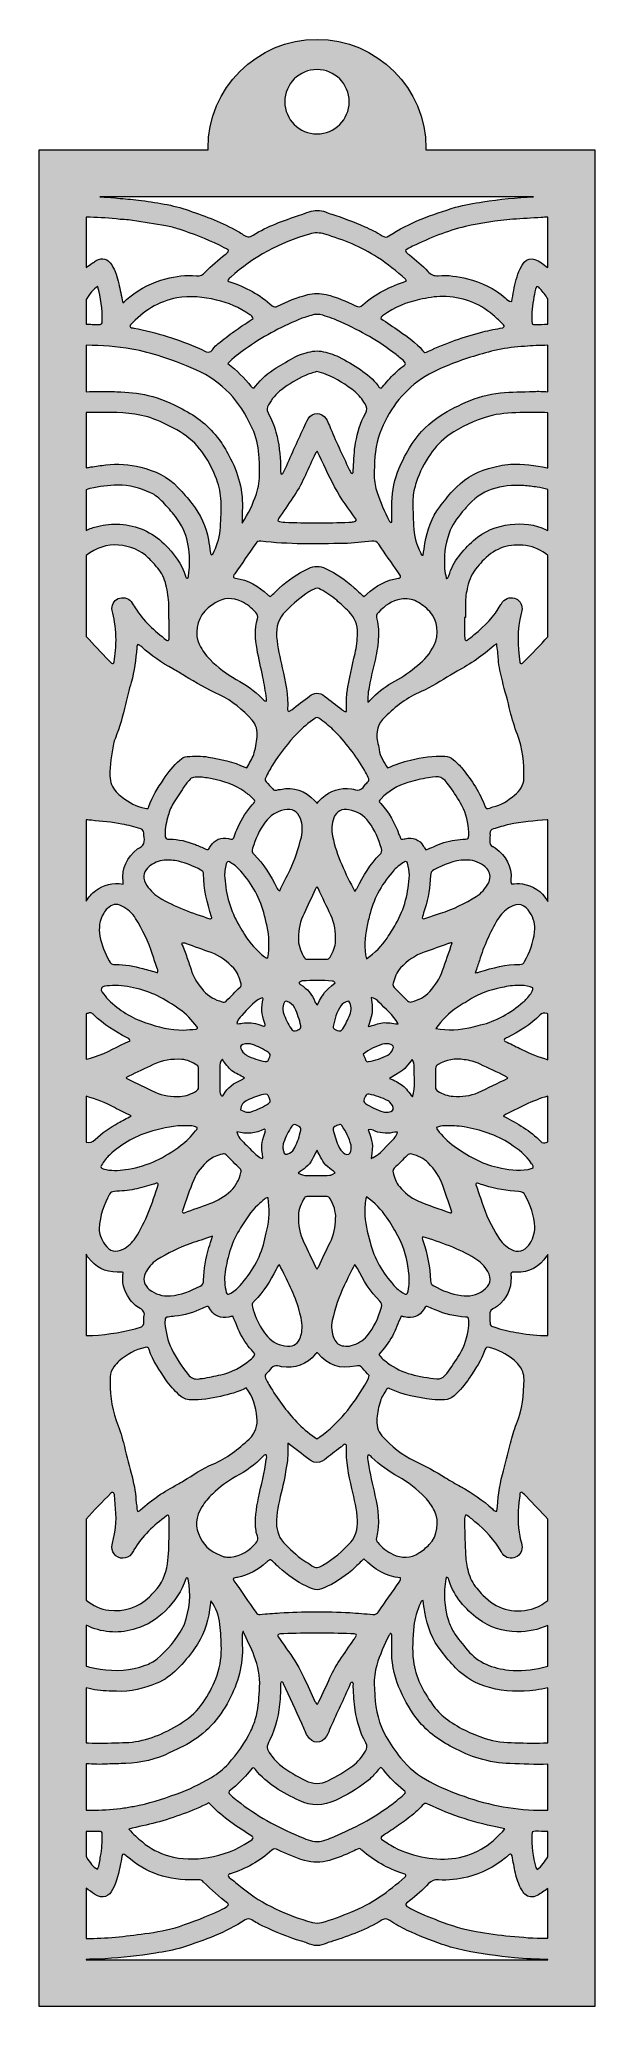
# Model space of a CAD drawing. Extents: x 1262 to 1738, y -1382 to 303.
import ezdxf

# ---------------------------------------------------------------- set-up
doc = ezdxf.new("R2010")
doc.units = 0
doc.header["$MEASUREMENT"] = 0
doc.layers.add('Layer 1', color=7, linetype='Continuous')

msp = doc.modelspace()

# ---------------------------------------------------------------- hatches: boundary and pattern name
at = {"layer": 'Layer 1', "true_color": 0x333644}
h = msp.add_hatch(color=159, dxfattribs=at)
h.dxf.hatch_style = 2
edge = h.paths.add_edge_path()
edge.add_spline(control_points=[(1593.3, 208.1), (1593.3, 208.1), (1593.3, 209.2), (1593.3, 209.2), (1593.3, 260.8), (1551.5, 302.6), (1499.9, 302.6), (1448.3, 302.6), (1406.5, 260.8), (1406.5, 209.2), (1406.5, 209.2), (1406.5, 208.1), (1406.5, 208.1), (1406.5, 208.1), (1261.8, 208.1), (1261.8, 208.1), (1261.8, 208.1), (1261.8, -1382.2), (1261.8, -1382.2), (1261.8, -1382.2), (1738, -1382.2), (1738, -1382.2), (1738, -1382.2), (1738, 208.1), (1738, 208.1), (1738, 208.1), (1593.3, 208.1), (1593.3, 208.1)], knot_values=[0, 0, 0, 0, 1, 1, 1, 2, 2, 2, 3, 3, 3, 4, 4, 4, 5, 5, 5, 6, 6, 6, 7, 7, 7, 8, 8, 8, 9, 9, 9, 9], degree=3, periodic=1)
edge = h.paths.add_edge_path()
edge.add_spline(control_points=[(1499.9, 276.8), (1515.1, 276.8), (1527.5, 264.4), (1527.5, 249.2), (1527.5, 233.9), (1515.1, 221.6), (1499.9, 221.6), (1484.7, 221.6), (1472.3, 233.9), (1472.3, 249.2), (1472.3, 264.4), (1484.7, 276.8), (1499.9, 276.8)], knot_values=[0, 0, 0, 0, 1, 1, 1, 2, 2, 2, 3, 3, 3, 4, 4, 4, 4], degree=3, periodic=1)
edge = h.paths.add_edge_path()
edge.add_spline(control_points=[(1685.4, 167.8), (1670.9, 167.2), (1656.5, 165.7), (1642.1, 163.4), (1634.3, 162.2), (1626.4, 161.1), (1618.7, 158.8), (1598.7, 152.7), (1579.1, 145.8), (1561.5, 134.3), (1559.3, 132.8), (1557.6, 133.2), (1555.7, 134.4), (1551, 137.5), (1546, 140), (1540.8, 142.2), (1531.5, 146.1), (1522.2, 150), (1512.5, 152.8), (1510.7, 153.4), (1508.9, 154.2), (1507.1, 154.8), (1502.5, 156.6), (1497.8, 156.6), (1493.3, 155), (1490.5, 154), (1487.6, 153), (1484.8, 152), (1471.2, 147.4), (1457.5, 142.7), (1445.2, 135), (1441.9, 133), (1439.5, 133.1), (1436.7, 135.3), (1435.3, 136.4), (1433.8, 137.2), (1432.3, 138.1), (1419, 145.8), (1404.7, 150.9), (1390.3, 156), (1376.2, 161), (1361.5, 162.9), (1346.8, 165), (1340.9, 165.8), (1334.8, 166), (1328.9, 166.7), (1323.8, 167.2), (1318.8, 167.6), (1313.8, 167.8), (1313.8, 167.8), (1685.4, 167.8), (1685.4, 167.8)], knot_values=[0, 0, 0, 0, 1, 1, 1, 2, 2, 2, 3, 3, 3, 4, 4, 4, 5, 5, 5, 6, 6, 6, 7, 7, 7, 8, 8, 8, 9, 9, 9, 10, 10, 10, 11, 11, 11, 12, 12, 12, 13, 13, 13, 14, 14, 14, 15, 15, 15, 16, 16, 16, 17, 17, 17, 17], degree=3, periodic=1)
edge = h.paths.add_edge_path()
edge.add_spline(control_points=[(1425.6, -1268.4), (1438.9, -1264.2), (1450.9, -1257.7), (1461.2, -1248.3), (1463.1, -1246.6), (1464.5, -1247), (1466.4, -1247.9), (1473.7, -1251.5), (1481.2, -1254.6), (1489.1, -1257), (1496.3, -1259.1), (1503.3, -1259.1), (1510.5, -1257), (1517.3, -1255), (1523.9, -1252.3), (1530.3, -1249.4), (1532.3, -1248.5), (1534.2, -1247.6), (1536.3, -1246.7), (1537, -1247.2), (1537.7, -1247.7), (1538.4, -1248.2), (1548.6, -1257.4), (1560.4, -1263.8), (1573.4, -1268.2), (1574, -1268.4), (1574.6, -1268.5), (1575.2, -1268.8), (1576.2, -1269.2), (1576.4, -1270.1), (1575.8, -1270.8), (1575.6, -1271), (1575.5, -1271.2), (1575.3, -1271.3), (1561.3, -1283.5), (1546.5, -1294.5), (1529, -1301.3), (1520.8, -1304.5), (1512.7, -1308), (1504.1, -1310.1), (1501.3, -1310.8), (1498.8, -1310.9), (1495.9, -1310.1), (1474, -1303.9), (1453.4, -1295.1), (1435.7, -1280.5), (1432, -1277.5), (1428.3, -1274.5), (1424.7, -1271.5), (1424.2, -1271.1), (1423.9, -1270.5), (1423.6, -1270), (1424, -1269.1), (1424.7, -1268.6), (1425.6, -1268.4)], knot_values=[0, 0, 0, 0, 1, 1, 1, 2, 2, 2, 3, 3, 3, 4, 4, 4, 5, 5, 5, 6, 6, 6, 7, 7, 7, 8, 8, 8, 9, 9, 9, 10, 10, 10, 11, 11, 11, 12, 12, 12, 13, 13, 13, 14, 14, 14, 15, 15, 15, 16, 16, 16, 17, 17, 17, 18, 18, 18, 18], degree=3, periodic=1)
edge = h.paths.add_edge_path()
edge.add_spline(control_points=[(1406.5, -1254.5), (1395.1, -1256.5), (1383.8, -1256.3), (1372.7, -1253.1), (1364.4, -1250.7), (1356.7, -1246.9), (1350.2, -1241.2), (1346.3, -1237.8), (1342.3, -1234.6), (1338.5, -1230.2), (1346.7, -1228.2), (1354.3, -1226.5), (1361.9, -1224.6), (1369.8, -1222.7), (1377.5, -1219.8), (1385.2, -1217.2), (1392.7, -1214.6), (1399.9, -1211.3), (1407.3, -1207.7), (1417.5, -1219), (1429.5, -1226.9), (1441.6, -1234.7), (1446.2, -1237.6), (1446.3, -1237.8), (1441.6, -1240.9), (1430.9, -1248.2), (1419.1, -1252.2), (1406.5, -1254.5)], knot_values=[0, 0, 0, 0, 1, 1, 1, 2, 2, 2, 3, 3, 3, 4, 4, 4, 5, 5, 5, 6, 6, 6, 7, 7, 7, 8, 8, 8, 9, 9, 9, 9], degree=3, periodic=1)
edge = h.paths.add_edge_path()
edge.add_spline(control_points=[(1563.1, -1243.9), (1561.1, -1242.7), (1559, -1241.5), (1557.1, -1240.1), (1553.8, -1237.8), (1553.8, -1237.5), (1557.1, -1235.4), (1561.4, -1232.6), (1565.7, -1229.8), (1569.9, -1226.9), (1574.3, -1223.8), (1578.6, -1220.6), (1582.8, -1217.2), (1585.4, -1215), (1587.8, -1212.5), (1590.2, -1210.1), (1592.4, -1207.8), (1592.4, -1207.7), (1595, -1208.9), (1615.3, -1218.5), (1636.5, -1225.2), (1658.5, -1229.4), (1659.1, -1229.5), (1659.8, -1229.6), (1660.9, -1229.9), (1655.9, -1236.4), (1646.8, -1244.1), (1640.6, -1247.5), (1624.4, -1256.4), (1607.2, -1257.6), (1589.4, -1253.8), (1580.2, -1251.8), (1571.2, -1248.9), (1563.1, -1243.9)], knot_values=[0, 0, 0, 0, 1, 1, 1, 2, 2, 2, 3, 3, 3, 4, 4, 4, 5, 5, 5, 6, 6, 6, 7, 7, 7, 8, 8, 8, 9, 9, 9, 10, 10, 10, 11, 11, 11, 11], degree=3, periodic=1)
edge = h.paths.add_edge_path()
edge.add_spline(control_points=[(1574.2, -1200.8), (1570.4, -1204), (1566.6, -1207.2), (1562.6, -1210.1), (1547.9, -1221), (1531.7, -1229.4), (1514.8, -1236.5), (1510.1, -1238.5), (1505.2, -1240.8), (1500.1, -1240.8), (1494.8, -1240.9), (1489.7, -1238.5), (1484.8, -1236.4), (1465.7, -1228.4), (1447.6, -1218.6), (1431.4, -1205.7), (1431, -1205.4), (1430.7, -1205.2), (1430.4, -1204.9), (1421.7, -1197.6), (1422.7, -1199.5), (1429.9, -1193.3), (1434.8, -1189.1), (1439.1, -1184.3), (1443.2, -1179.3), (1445, -1177.1), (1445.6, -1177.1), (1447.1, -1179.1), (1457, -1191.7), (1470.6, -1199.1), (1484.6, -1205.7), (1494.9, -1210.6), (1505.4, -1210.4), (1515.7, -1205.6), (1525.3, -1201.1), (1534.4, -1195.8), (1542.7, -1189.3), (1545.6, -1187.1), (1548.2, -1184.5), (1550.5, -1181.7), (1551.7, -1180.2), (1553, -1178.8), (1554.2, -1177.4), (1555.6, -1177.8), (1556.2, -1178.7), (1556.8, -1179.5), (1562, -1185.9), (1567.7, -1191.7), (1574.1, -1196.8), (1576.1, -1198.3), (1576.2, -1199.1), (1574.2, -1200.8)], knot_values=[0, 0, 0, 0, 1, 1, 1, 2, 2, 2, 3, 3, 3, 4, 4, 4, 5, 5, 5, 6, 6, 6, 7, 7, 7, 8, 8, 8, 9, 9, 9, 10, 10, 10, 11, 11, 11, 12, 12, 12, 13, 13, 13, 14, 14, 14, 15, 15, 15, 16, 16, 16, 17, 17, 17, 17], degree=3, periodic=1)
edge = h.paths.add_edge_path()
edge.add_spline(control_points=[(1468.3, -1119), (1468.6, -1114.7), (1468.5, -1110.4), (1468.7, -1106.1), (1468.7, -1105.3), (1468.5, -1104.2), (1469.7, -1104.1), (1470.6, -1104.1), (1471, -1105), (1471.3, -1105.8), (1476.5, -1117.1), (1481.7, -1128.5), (1486.9, -1139.8), (1488.5, -1143.3), (1489.8, -1146.9), (1491.7, -1150.3), (1495.6, -1157.6), (1504, -1157.6), (1508.1, -1150.5), (1509.5, -1148.1), (1510.4, -1145.5), (1511.6, -1142.9), (1517.1, -1130.8), (1522.6, -1118.7), (1528.1, -1106.6), (1528.5, -1105.7), (1528.7, -1104.5), (1530.1, -1104.2), (1531.6, -1105.3), (1530.9, -1107), (1531, -1108.4), (1531.5, -1115), (1531.5, -1121.6), (1532.6, -1128.2), (1534.2, -1138.1), (1536.8, -1147.6), (1541.7, -1156.3), (1543.2, -1158.9), (1542.8, -1161), (1541.5, -1163.4), (1538.6, -1168.3), (1535.1, -1172.6), (1530.6, -1176), (1524, -1180.9), (1517, -1185), (1509.7, -1188.6), (1503, -1192), (1496.5, -1191.8), (1489.9, -1188.5), (1482.6, -1184.8), (1475.6, -1180.8), (1469, -1175.8), (1465.6, -1173.2), (1462.7, -1170), (1460.3, -1166.5), (1456.2, -1160.5), (1456.2, -1160.5), (1459.5, -1153.7), (1464.9, -1142.8), (1467.3, -1131.1), (1468.3, -1119)], knot_values=[0, 0, 0, 0, 1, 1, 1, 2, 2, 2, 3, 3, 3, 4, 4, 4, 5, 5, 5, 6, 6, 6, 7, 7, 7, 8, 8, 8, 9, 9, 9, 10, 10, 10, 11, 11, 11, 12, 12, 12, 13, 13, 13, 14, 14, 14, 15, 15, 15, 16, 16, 16, 17, 17, 17, 18, 18, 18, 19, 19, 19, 20, 20, 20, 20], degree=3, periodic=1)
edge = h.paths.add_edge_path()
edge.add_spline(control_points=[(1467.5, -1063.1), (1468.8, -1063), (1470.1, -1062.9), (1471.4, -1062.8), (1490.5, -1062.2), (1509.7, -1062.2), (1528.8, -1062.8), (1530.1, -1062.9), (1531.4, -1063), (1532.7, -1063.2), (1533.9, -1063.4), (1533.8, -1064.4), (1533.3, -1065.2), (1532.9, -1066.1), (1532.1, -1066.9), (1531.5, -1067.8), (1527.5, -1073.7), (1523.5, -1079.5), (1519.5, -1085.4), (1515.8, -1090.9), (1512.7, -1096.8), (1510, -1102.9), (1506.9, -1109.7), (1503.6, -1116.5), (1500.4, -1123.3), (1499.1, -1122.7), (1498.6, -1121.7), (1498.1, -1120.8), (1495, -1113.9), (1491.8, -1107.1), (1488.7, -1100.3), (1485.1, -1092.5), (1480.4, -1085.2), (1475.5, -1078.1), (1472.6, -1073.9), (1469.6, -1069.7), (1466.6, -1065.5), (1465.9, -1064.4), (1466.3, -1063.3), (1467.5, -1063.1)], knot_values=[0, 0, 0, 0, 1, 1, 1, 2, 2, 2, 3, 3, 3, 4, 4, 4, 5, 5, 5, 6, 6, 6, 7, 7, 7, 8, 8, 8, 9, 9, 9, 10, 10, 10, 11, 11, 11, 12, 12, 12, 13, 13, 13, 13], degree=3, periodic=1)
edge = h.paths.add_edge_path()
edge.add_spline(control_points=[(1528, -1044.8), (1508, -1043.6), (1488, -1043.9), (1468, -1045), (1462.4, -1045.3), (1456.8, -1045.8), (1451.2, -1046.3), (1449.6, -1046.5), (1448.5, -1046), (1447.5, -1044.5), (1441.2, -1035.5), (1434.9, -1026.5), (1428.7, -1017.5), (1428.3, -1017), (1428.3, -1016.3), (1428.1, -1015.8), (1429.2, -1014.7), (1430.5, -1014.8), (1431.7, -1014.6), (1441.4, -1012.8), (1449.4, -1008), (1456.6, -1001.7), (1457.3, -1001.1), (1457.9, -1000.5), (1458.5, -1000), (1459.3, -999.3), (1460.2, -999.4), (1460.9, -1000), (1463.1, -1002), (1465.3, -1004.1), (1467.5, -1006.1), (1474.4, -1012.7), (1482.2, -1018.1), (1490.8, -1022.2), (1499.1, -1026.2), (1500.7, -1026.2), (1509, -1022.2), (1517.6, -1018.1), (1525.4, -1012.7), (1532.3, -1006.2), (1534.8, -1003.8), (1537.3, -1001.4), (1540, -998.8), (1549.2, -1007.5), (1559.2, -1013.9), (1571.5, -1015.1), (1571.8, -1016.9), (1571, -1017.7), (1570.4, -1018.6), (1564.5, -1027), (1558.5, -1035.5), (1552.7, -1044), (1551.4, -1045.8), (1550.1, -1046.5), (1547.9, -1046.3), (1541.3, -1045.7), (1534.6, -1045.2), (1528, -1044.8)], knot_values=[0, 0, 0, 0, 1, 1, 1, 2, 2, 2, 3, 3, 3, 4, 4, 4, 5, 5, 5, 6, 6, 6, 7, 7, 7, 8, 8, 8, 9, 9, 9, 10, 10, 10, 11, 11, 11, 12, 12, 12, 13, 13, 13, 14, 14, 14, 15, 15, 15, 16, 16, 16, 17, 17, 17, 18, 18, 18, 19, 19, 19, 19], degree=3, periodic=1)
edge = h.paths.add_edge_path()
edge.add_spline(control_points=[(1436.4, -1061), (1436.2, -1060.9), (1436.4, -1060.6), (1436.4, -1061), (1436.4, -1061), (1436.4, -1061), (1436.4, -1061)], knot_values=[0, 0, 0, 0, 1, 1, 1, 2, 2, 2, 2], degree=3, periodic=1)
edge = h.paths.add_edge_path()
edge.add_spline(control_points=[(1436.6, -1061), (1436.6, -1061.4), (1436.3, -1061.4), (1436.4, -1061.1), (1436.4, -1061.1), (1436.4, -1061), (1436.4, -1061), (1436.4, -1061), (1436.5, -1061), (1436.6, -1061)], knot_values=[0, 0, 0, 0, 1, 1, 1, 2, 2, 2, 3, 3, 3, 3], degree=3, periodic=1)
edge = h.paths.add_edge_path()
edge.add_spline(control_points=[(1448.5, -219.7), (1449.8, -227.7), (1451.9, -235.6), (1453.5, -243.6), (1454.7, -249.7), (1455.7, -255.8), (1456.7, -262), (1456.8, -262.6), (1456.6, -263.2), (1456.5, -264.1), (1454.4, -263.9), (1453.8, -262.6), (1452.9, -261.8), (1446.3, -255.2), (1438.8, -249.9), (1430.6, -245.5), (1422.3, -241), (1414.8, -235.2), (1408.2, -228.5), (1404.5, -224.8), (1401.5, -220.6), (1399.2, -215.9), (1394.7, -207), (1396.6, -194.5), (1403.6, -187.2), (1406.2, -184.4), (1409.3, -182), (1412.6, -179.9), (1420, -175.3), (1427.6, -175.4), (1435.3, -178.9), (1439.9, -181.1), (1444, -184.3), (1447.4, -188.3), (1448.8, -189.9), (1449.5, -191.5), (1448.9, -193.6), (1446, -202.2), (1447, -211), (1448.5, -219.7)], knot_values=[0, 0, 0, 0, 1, 1, 1, 2, 2, 2, 3, 3, 3, 4, 4, 4, 5, 5, 5, 6, 6, 6, 7, 7, 7, 8, 8, 8, 9, 9, 9, 10, 10, 10, 11, 11, 11, 12, 12, 12, 13, 13, 13, 13], degree=3, periodic=1)
edge = h.paths.add_edge_path()
edge.add_spline(control_points=[(1525.2, -268.3), (1525.2, -269.8), (1525.2, -271.3), (1525.2, -273.1), (1523, -273.1), (1522.2, -271.9), (1521.2, -271.2), (1516.3, -267.4), (1511.3, -263.7), (1506.4, -259.8), (1502.2, -256.3), (1497.1, -256.8), (1493.5, -259.8), (1488.5, -263.8), (1483.3, -267.6), (1478.2, -271.5), (1477.4, -272.2), (1476.5, -272.7), (1476, -273.1), (1474.7, -272.7), (1474.7, -272), (1474.7, -271.4), (1475.4, -259.2), (1472.7, -247.5), (1470.1, -235.7), (1468.2, -226.9), (1466, -218.2), (1465.3, -209.2), (1464.6, -200.4), (1466.9, -193.1), (1473.2, -187), (1479.4, -180.9), (1485.5, -175), (1493, -170.6), (1494.4, -169.9), (1495.7, -169.1), (1497, -168.4), (1499, -167.1), (1501, -167.3), (1503, -168.4), (1507.9, -171.2), (1512.6, -174.1), (1516.8, -177.8), (1520.4, -181), (1523.8, -184.2), (1527.2, -187.5), (1532.3, -192.6), (1534.7, -198.8), (1534.6, -206.1), (1534.5, -211.9), (1533.8, -217.7), (1532.5, -223.3), (1530, -234.2), (1527.4, -245), (1525.8, -256.1), (1525.2, -260.2), (1525.1, -264.2), (1525.2, -268.3)], knot_values=[0, 0, 0, 0, 1, 1, 1, 2, 2, 2, 3, 3, 3, 4, 4, 4, 5, 5, 5, 6, 6, 6, 7, 7, 7, 8, 8, 8, 9, 9, 9, 10, 10, 10, 11, 11, 11, 12, 12, 12, 13, 13, 13, 14, 14, 14, 15, 15, 15, 16, 16, 16, 17, 17, 17, 18, 18, 18, 19, 19, 19, 19], degree=3, periodic=1)
edge = h.paths.add_edge_path()
edge.add_spline(control_points=[(1483.1, -291.5), (1487.5, -286.7), (1492.7, -282.9), (1497.9, -279), (1499.3, -277.9), (1500.5, -277.8), (1501.9, -279), (1505.9, -282.2), (1510.2, -285.1), (1513.9, -288.7), (1524.4, -299), (1533.2, -310.7), (1540.7, -323.3), (1541.9, -325.3), (1542.8, -327.5), (1543.9, -329.6), (1544.9, -331.2), (1544.5, -332.4), (1543.2, -333.6), (1542.8, -334), (1542.4, -334.5), (1541.9, -335), (1540, -336.7), (1538.9, -339.6), (1536.4, -340.2), (1534.3, -340.7), (1531.8, -339.6), (1529.5, -339.3), (1519.8, -338), (1511.3, -340.6), (1504, -347.3), (1502.6, -348.5), (1501.4, -350.1), (1500, -351.7), (1499.1, -350.8), (1498.4, -350), (1497.7, -349.2), (1489.7, -340.7), (1480.1, -337.4), (1468.6, -339.7), (1467.5, -339.9), (1466.4, -339.9), (1465.4, -340.3), (1464, -340.7), (1462.9, -340.4), (1461.9, -339.3), (1460, -337.3), (1458.1, -335.2), (1456.2, -333.2), (1455.2, -332.1), (1455.2, -330.9), (1455.9, -329.6), (1457.8, -326.1), (1459.6, -322.4), (1461.8, -318.9), (1468, -309.1), (1475.2, -300), (1483.1, -291.5)], knot_values=[0, 0, 0, 0, 1, 1, 1, 2, 2, 2, 3, 3, 3, 4, 4, 4, 5, 5, 5, 6, 6, 6, 7, 7, 7, 8, 8, 8, 9, 9, 9, 10, 10, 10, 11, 11, 11, 12, 12, 12, 13, 13, 13, 14, 14, 14, 15, 15, 15, 16, 16, 16, 17, 17, 17, 18, 18, 18, 19, 19, 19, 19], degree=3, periodic=1)
edge = h.paths.add_edge_path()
edge.add_spline(control_points=[(1474.8, -905.8), (1474.8, -904.1), (1474.9, -902.5), (1474.9, -899.7), (1481.6, -904.8), (1487.2, -909.1), (1492.9, -913.4), (1494.2, -914.4), (1495.6, -915.5), (1497.3, -915.9), (1500.7, -916.6), (1503.6, -916), (1506.4, -913.8), (1510.9, -910.2), (1515.6, -906.8), (1520.2, -903.2), (1521.2, -902.5), (1522.2, -901.6), (1523.2, -900.9), (1524, -900.3), (1525.1, -900.7), (1525.1, -901.6), (1525.2, -902), (1525.3, -902.4), (1525.2, -902.9), (1524.5, -915.1), (1527.2, -926.8), (1529.8, -938.5), (1531.8, -947.5), (1534.2, -956.5), (1534.6, -965.8), (1534.7, -969.5), (1534.5, -973.1), (1533.2, -976.6), (1532.2, -979.5), (1530.9, -982.2), (1528.8, -984.4), (1521.7, -991.9), (1514.2, -999), (1505, -1004), (1504.8, -1004.1), (1504.7, -1004.3), (1504.5, -1004.4), (1501.5, -1006.5), (1498.6, -1006.7), (1495.6, -1004.6), (1493.3, -1002.9), (1490.8, -1001.6), (1488.5, -1000), (1482.1, -995.7), (1476.5, -990.3), (1471.2, -984.6), (1466.4, -979.2), (1464.7, -972.6), (1465.2, -965.5), (1465.7, -956.4), (1467.8, -947.6), (1470, -938.9), (1472, -930.9), (1473.1, -922.8), (1474.5, -914.8), (1474.9, -911.9), (1474.7, -908.8), (1474.8, -905.8)], knot_values=[0, 0, 0, 0, 1, 1, 1, 2, 2, 2, 3, 3, 3, 4, 4, 4, 5, 5, 5, 6, 6, 6, 7, 7, 7, 8, 8, 8, 9, 9, 9, 10, 10, 10, 11, 11, 11, 12, 12, 12, 13, 13, 13, 14, 14, 14, 15, 15, 15, 16, 16, 16, 17, 17, 17, 18, 18, 18, 19, 19, 19, 20, 20, 20, 21, 21, 21, 21], degree=3, periodic=1)
edge = h.paths.add_edge_path()
edge.add_spline(control_points=[(1502.2, -894.3), (1501.5, -894.8), (1500.8, -895.3), (1499.8, -895.9), (1494.3, -892.1), (1489, -888.2), (1484.3, -883.4), (1475.2, -873.9), (1467.3, -863.5), (1460.3, -852.3), (1459.1, -850.5), (1458.1, -848.6), (1457.2, -846.7), (1454.8, -841.8), (1454.4, -842.2), (1458.2, -838.4), (1458.3, -838.3), (1458.5, -838.1), (1458.6, -837.9), (1461.2, -833.9), (1464.6, -832), (1469.4, -834.3), (1481, -835.5), (1491.2, -832.9), (1498.6, -823.1), (1498.9, -822.8), (1499.3, -822.6), (1499.6, -822.4), (1500, -822), (1500.4, -822.1), (1500.7, -822.6), (1509, -833.3), (1520, -836.3), (1532.8, -833.6), (1535.5, -833), (1537.3, -833.3), (1539, -835.5), (1540.7, -837.7), (1542.6, -839.7), (1544.5, -841.8), (1544.1, -844.8), (1542.5, -847.4), (1540.9, -849.9), (1530.5, -866.9), (1518.8, -882.8), (1502.2, -894.3)], knot_values=[0, 0, 0, 0, 1, 1, 1, 2, 2, 2, 3, 3, 3, 4, 4, 4, 5, 5, 5, 6, 6, 6, 7, 7, 7, 8, 8, 8, 9, 9, 9, 10, 10, 10, 11, 11, 11, 12, 12, 12, 13, 13, 13, 14, 14, 14, 15, 15, 15, 15], degree=3, periodic=1)
edge = h.paths.add_edge_path()
edge.add_spline(control_points=[(1486, -542.3), (1486.3, -543.8), (1485.7, -544.8), (1484.4, -545.3), (1483.7, -545.6), (1483.2, -545.9), (1482.6, -546.2), (1480.3, -547.1), (1479.1, -546.8), (1477.7, -544.6), (1475, -540.5), (1472.9, -536), (1471.2, -531.3), (1470.8, -530.1), (1470.8, -528.8), (1470.6, -528), (1470.7, -525.8), (1470.9, -524.1), (1471.7, -522.5), (1472.3, -521.5), (1472.9, -520.9), (1474.2, -521.3), (1477.2, -522.4), (1479.5, -524.2), (1480.8, -527.1), (1483.2, -531.9), (1484.9, -537), (1486, -542.3)], knot_values=[0, 0, 0, 0, 1, 1, 1, 2, 2, 2, 3, 3, 3, 4, 4, 4, 5, 5, 5, 6, 6, 6, 7, 7, 7, 8, 8, 8, 9, 9, 9, 9], degree=3, periodic=1)
edge = h.paths.add_edge_path()
edge.add_spline(control_points=[(1484.6, -505.2), (1484.9, -504.5), (1486, -504.3), (1486.7, -503.9), (1486.9, -503.8), (1487.1, -503.8), (1487.3, -503.8), (1495.8, -503.3), (1504.4, -503.2), (1512.9, -503.9), (1513.9, -503.9), (1515, -504.3), (1515.4, -505.4), (1506, -513.3), (1506, -513.3), (1500.2, -524.2), (1498.8, -523.4), (1498.5, -522.4), (1498.1, -521.4), (1495.5, -515.4), (1491.7, -510.4), (1485.9, -507), (1485.2, -506.6), (1484.2, -506), (1484.6, -505.2)], knot_values=[0, 0, 0, 0, 1, 1, 1, 2, 2, 2, 3, 3, 3, 4, 4, 4, 5, 5, 5, 6, 6, 6, 7, 7, 7, 8, 8, 8, 8], degree=3, periodic=1)
edge = h.paths.add_edge_path()
edge.add_spline(control_points=[(1471.2, -642.4), (1473, -637.4), (1475.3, -632.5), (1478.4, -628.1), (1479.3, -626.8), (1480.3, -626.5), (1481.7, -627.1), (1482.5, -627.5), (1483.3, -627.7), (1484.1, -628.1), (1485.9, -629), (1486.3, -629.7), (1485.9, -631.7), (1484.9, -636.8), (1483.2, -641.6), (1481, -646.3), (1480, -648.5), (1478.4, -650.2), (1476.3, -651.4), (1473.3, -653), (1471.8, -652.5), (1471.1, -649.4), (1470.8, -648.4), (1470.7, -647.3), (1470.6, -646.2), (1470.8, -644.9), (1470.8, -643.6), (1471.2, -642.4)], knot_values=[0, 0, 0, 0, 1, 1, 1, 2, 2, 2, 3, 3, 3, 4, 4, 4, 5, 5, 5, 6, 6, 6, 7, 7, 7, 8, 8, 8, 9, 9, 9, 9], degree=3, periodic=1)
edge = h.paths.add_edge_path()
edge.add_spline(control_points=[(1490.4, -663.3), (1492.6, -661.5), (1494.3, -659.3), (1495.7, -656.8), (1497, -654.4), (1498.3, -651.9), (1499.9, -648.8), (1501.4, -651.7), (1502.5, -654.1), (1503.9, -656.4), (1505.2, -658.9), (1506.9, -661.1), (1509.1, -662.9), (1511.1, -664.7), (1513.4, -666.3), (1515.6, -668), (1511.8, -670.2), (1511.8, -670.3), (1508.7, -670.3), (1502.9, -670.4), (1497.1, -670.3), (1491.3, -670.4), (1488.7, -670.4), (1486.3, -669.9), (1483.7, -668.3), (1486.1, -666.6), (1488.4, -665), (1490.4, -663.3)], knot_values=[0, 0, 0, 0, 1, 1, 1, 2, 2, 2, 3, 3, 3, 4, 4, 4, 5, 5, 5, 6, 6, 6, 7, 7, 7, 8, 8, 8, 9, 9, 9, 9], degree=3, periodic=1)
edge = h.paths.add_edge_path()
edge.add_spline(control_points=[(1489.1, -689.6), (1489.6, -688.8), (1490.4, -688.5), (1491.3, -688.5), (1497.1, -688.5), (1502.8, -688.5), (1508.6, -688.5), (1509.8, -688.5), (1510.6, -689.3), (1511.1, -690.3), (1514.2, -695.6), (1516.2, -701.1), (1515.9, -707.4), (1515.5, -714.5), (1514.3, -721.4), (1511.1, -727.9), (1507.7, -734.6), (1504.6, -741.4), (1501.4, -748.2), (1501.1, -748.9), (1500.6, -749.5), (1500, -750.5), (1499.3, -749.5), (1498.7, -748.8), (1498.3, -748.1), (1495.1, -741.3), (1492.1, -734.5), (1488.7, -727.7), (1485.1, -720.4), (1483.8, -712.7), (1484, -704.7), (1484, -699.1), (1486.4, -694.3), (1489.1, -689.6)], knot_values=[0, 0, 0, 0, 1, 1, 1, 2, 2, 2, 3, 3, 3, 4, 4, 4, 5, 5, 5, 6, 6, 6, 7, 7, 7, 8, 8, 8, 9, 9, 9, 10, 10, 10, 11, 11, 11, 11], degree=3, periodic=1)
edge = h.paths.add_edge_path()
edge.add_spline(control_points=[(1513.9, -631.6), (1513.5, -630.3), (1513.8, -629.1), (1515.2, -628.4), (1516.4, -627.9), (1517.6, -627.4), (1518.8, -626.9), (1519.7, -626.5), (1520.6, -626.9), (1521.1, -627.6), (1524.7, -632.7), (1527.4, -638.3), (1529.1, -644.4), (1529.3, -645), (1529.2, -645.6), (1529.2, -646.1), (1529.2, -648.5), (1529, -651.2), (1527.1, -652.1), (1524.8, -653.2), (1522.7, -651), (1521, -649.4), (1520.1, -648.6), (1519.4, -647.4), (1518.8, -646.3), (1516.6, -641.6), (1515, -636.7), (1513.9, -631.6)], knot_values=[0, 0, 0, 0, 1, 1, 1, 2, 2, 2, 3, 3, 3, 4, 4, 4, 5, 5, 5, 6, 6, 6, 7, 7, 7, 8, 8, 8, 9, 9, 9, 9], degree=3, periodic=1)
edge = h.paths.add_edge_path()
edge.add_spline(control_points=[(1528.1, -532.8), (1526.3, -536.9), (1524.5, -541), (1522, -544.7), (1520.6, -546.8), (1519.5, -547.1), (1517.2, -546.2), (1516.4, -545.8), (1515.6, -545.4), (1514.9, -545), (1514, -544.6), (1513.6, -543.8), (1513.8, -542.9), (1515, -536.6), (1516.8, -530.5), (1520.3, -525), (1521.7, -522.8), (1524.1, -521.7), (1527.2, -521), (1529.7, -524.9), (1529.7, -528.7), (1528.1, -532.8)], knot_values=[0, 0, 0, 0, 1, 1, 1, 2, 2, 2, 3, 3, 3, 4, 4, 4, 5, 5, 5, 6, 6, 6, 7, 7, 7, 7], degree=3, periodic=1)
edge = h.paths.add_edge_path()
edge.add_spline(control_points=[(1515.8, -469.4), (1515.7, -474.5), (1513.6, -479), (1511.1, -483.3), (1510.4, -484.5), (1509.4, -485.2), (1508, -485.2), (1502.7, -485.2), (1497.3, -485.2), (1491.9, -485.2), (1490.2, -485.2), (1489.2, -484.3), (1488.4, -482.9), (1485.7, -477.9), (1483.7, -472.8), (1483.9, -467), (1484.2, -459.6), (1485.4, -452.6), (1488.8, -445.9), (1492.1, -439.1), (1495.1, -432.3), (1498.4, -425.5), (1498.7, -424.8), (1499.3, -424.1), (1499.9, -423.2), (1500.4, -423.9), (1500.8, -424.3), (1501.1, -424.8), (1504.7, -432.4), (1508.2, -440), (1511.8, -447.5), (1515.1, -454.5), (1516, -461.9), (1515.8, -469.4)], knot_values=[0, 0, 0, 0, 1, 1, 1, 2, 2, 2, 3, 3, 3, 4, 4, 4, 5, 5, 5, 6, 6, 6, 7, 7, 7, 8, 8, 8, 9, 9, 9, 10, 10, 10, 11, 11, 11, 11], degree=3, periodic=1)
edge = h.paths.add_edge_path()
edge.add_spline(control_points=[(1486.5, -380.6), (1484.2, -390.2), (1481.1, -399.6), (1476.9, -408.6), (1474, -414.6), (1470.9, -420.5), (1467.9, -426.6), (1466.3, -426), (1466, -424.9), (1465.5, -424), (1460.2, -413.6), (1454.3, -403.6), (1445.9, -395.4), (1444.3, -393.9), (1444, -392.3), (1444.7, -390.2), (1447.1, -382.2), (1450.3, -374.5), (1455.5, -367.7), (1459.7, -362.2), (1465.1, -358.7), (1471.9, -357.2), (1478.4, -355.8), (1483.5, -358.5), (1485.7, -364.7), (1487.5, -369.9), (1487.7, -375.3), (1486.5, -380.6)], knot_values=[0, 0, 0, 0, 1, 1, 1, 2, 2, 2, 3, 3, 3, 4, 4, 4, 5, 5, 5, 6, 6, 6, 7, 7, 7, 8, 8, 8, 9, 9, 9, 9], degree=3, periodic=1)
edge = h.paths.add_edge_path()
edge.add_spline(control_points=[(1457.8, -484), (1456.2, -484.3), (1455.6, -483.6), (1454.9, -483.1), (1448.3, -477.6), (1442.3, -471.5), (1437.8, -464), (1436.3, -461.4), (1434.7, -458.9), (1433.2, -456.3), (1425.5, -443.8), (1422, -430), (1420.8, -415.4), (1420.4, -411.3), (1421.3, -407.3), (1422.1, -403.4), (1422.4, -401.8), (1423.6, -401.2), (1424.9, -401.9), (1427.8, -403.5), (1430.4, -405.3), (1432.7, -407.7), (1442.9, -418.4), (1450.3, -430.9), (1454.2, -445.2), (1455.3, -449.1), (1456.2, -453.1), (1457.1, -457.1), (1459, -465.5), (1459.2, -474.7), (1457.8, -484)], knot_values=[0, 0, 0, 0, 1, 1, 1, 2, 2, 2, 3, 3, 3, 4, 4, 4, 5, 5, 5, 6, 6, 6, 7, 7, 7, 8, 8, 8, 9, 9, 9, 10, 10, 10, 10], degree=3, periodic=1)
edge = h.paths.add_edge_path()
edge.add_spline(control_points=[(1459.4, -568.8), (1459.1, -569.6), (1458.8, -570.4), (1458.4, -571.2), (1457.9, -572.5), (1457, -573.1), (1455.4, -572.9), (1449.9, -571.9), (1444.7, -570), (1439.7, -567.5), (1438.9, -567.1), (1438.2, -566.6), (1437.6, -566), (1435.8, -564.3), (1434.4, -562.4), (1434.4, -559.9), (1434.3, -558.7), (1437.7, -557.5), (1441.1, -557.5), (1441.9, -557.7), (1443.3, -557.7), (1444.5, -558.1), (1449.3, -559.9), (1454, -562.1), (1458.3, -565), (1459.8, -566), (1460.1, -567.2), (1459.4, -568.8)], knot_values=[0, 0, 0, 0, 1, 1, 1, 2, 2, 2, 3, 3, 3, 4, 4, 4, 5, 5, 5, 6, 6, 6, 7, 7, 7, 8, 8, 8, 9, 9, 9, 9], degree=3, periodic=1)
edge = h.paths.add_edge_path()
edge.add_spline(control_points=[(1453.2, -518.1), (1453.4, -518.5), (1453.7, -518.9), (1453.7, -519.2), (1451.9, -526), (1452.2, -532.7), (1455, -539.3), (1455.2, -539.9), (1455.3, -540.5), (1455.5, -541.1), (1455.7, -542), (1454.8, -542.7), (1453.9, -542.4), (1452.9, -542.1), (1451.9, -541.7), (1450.9, -541.3), (1446, -539.5), (1440.9, -539.1), (1435.7, -539.9), (1434.3, -540.1), (1432.9, -540.8), (1431.1, -540.1), (1431.7, -537.3), (1433.5, -535.2), (1435.4, -533.3), (1446.9, -521.1), (1448, -520.2), (1453.2, -518.1)], knot_values=[0, 0, 0, 0, 1, 1, 1, 2, 2, 2, 3, 3, 3, 4, 4, 4, 5, 5, 5, 6, 6, 6, 7, 7, 7, 8, 8, 8, 9, 9, 9, 9], degree=3, periodic=1)
edge = h.paths.add_edge_path()
edge.add_spline(control_points=[(1437.6, -587), (1436.6, -587.6), (1435.9, -588.1), (1435.2, -588.4), (1428.6, -591.1), (1423.2, -595.1), (1419.7, -601.4), (1419.4, -602), (1418.9, -602.4), (1418.2, -602.2), (1417.9, -602.1), (1417.6, -601.6), (1417.4, -601.2), (1416.6, -599.6), (1416.6, -597.9), (1416.6, -596.1), (1416.6, -589.9), (1416.5, -583.7), (1416.6, -577.4), (1416.7, -575.3), (1416.5, -573.1), (1418.9, -570.9), (1421.2, -574.9), (1423.8, -578), (1427, -580.7), (1430.1, -583.3), (1434.3, -584.2), (1437.6, -587)], knot_values=[0, 0, 0, 0, 1, 1, 1, 2, 2, 2, 3, 3, 3, 4, 4, 4, 5, 5, 5, 6, 6, 6, 7, 7, 7, 8, 8, 8, 9, 9, 9, 9], degree=3, periodic=1)
edge = h.paths.add_edge_path()
edge.add_spline(control_points=[(1453.6, -655.3), (1452.6, -656.3), (1451.6, -655.4), (1450.9, -654.9), (1449.3, -653.8), (1447.7, -652.7), (1446.4, -651.3), (1442.6, -647.8), (1439, -644.1), (1435.4, -640.4), (1432.7, -637.6), (1432.6, -637.4), (1431.1, -633), (1439.5, -635.1), (1447.4, -634.5), (1454.7, -630.7), (1455.9, -631.6), (1455.7, -632.4), (1455.4, -633.2), (1452.1, -643.1), (1451.9, -645.4), (1453.6, -655.3)], knot_values=[0, 0, 0, 0, 1, 1, 1, 2, 2, 2, 3, 3, 3, 4, 4, 4, 5, 5, 5, 6, 6, 6, 7, 7, 7, 7], degree=3, periodic=1)
edge = h.paths.add_edge_path()
edge.add_spline(control_points=[(1449.1, -695.7), (1451, -693.9), (1453, -692.3), (1454.9, -690.6), (1455.6, -690), (1456.2, -689.4), (1457.9, -689.6), (1459.3, -698.8), (1459.1, -708), (1457, -717.1), (1456.2, -720.4), (1455.4, -723.8), (1454.6, -727.1), (1451.1, -741.4), (1443.7, -753.7), (1434, -764.6), (1431.4, -767.5), (1428.3, -769.8), (1424.9, -771.8), (1423.5, -772.6), (1422.5, -772.1), (1422.1, -770.5), (1420.6, -764.8), (1420.3, -759), (1421.1, -753.2), (1423.2, -739.7), (1426.9, -726.8), (1434.4, -715.2), (1438.8, -708.3), (1443.1, -701.3), (1449.1, -695.7)], knot_values=[0, 0, 0, 0, 1, 1, 1, 2, 2, 2, 3, 3, 3, 4, 4, 4, 5, 5, 5, 6, 6, 6, 7, 7, 7, 8, 8, 8, 9, 9, 9, 10, 10, 10, 10], degree=3, periodic=1)
edge = h.paths.add_edge_path()
edge.add_spline(control_points=[(1458.4, -608.6), (1453.8, -611.8), (1448.7, -614.1), (1443.5, -615.8), (1440.6, -616.8), (1438.9, -616.3), (1434.2, -614.1), (1434.8, -610.3), (1436.8, -607.5), (1440.3, -605.8), (1444.7, -603.7), (1449.4, -602.1), (1454.1, -600.9), (1456.9, -600.2), (1457.9, -600.8), (1459, -603.5), (1459.2, -604.1), (1459.4, -604.7), (1459.6, -605.3), (1460.1, -606.7), (1459.6, -607.8), (1458.4, -608.6)], knot_values=[0, 0, 0, 0, 1, 1, 1, 2, 2, 2, 3, 3, 3, 4, 4, 4, 5, 5, 5, 6, 6, 6, 7, 7, 7, 7], degree=3, periodic=1)
edge = h.paths.add_edge_path()
edge.add_spline(control_points=[(1442.9, -354.6), (1437.8, -360.5), (1434, -367.3), (1431.1, -374.5), (1430.2, -376.7), (1429.4, -378.9), (1428.5, -381.1), (1428, -382.3), (1427.1, -382.6), (1425.9, -382.4), (1425.3, -382.3), (1424.7, -382), (1424.1, -381.9), (1417.7, -380.4), (1412.2, -382.7), (1408.6, -388.3), (1408.3, -388.8), (1408, -389.4), (1407.7, -389.9), (1406.9, -391.4), (1405.9, -391.4), (1404.5, -390.8), (1401.6, -389.4), (1398.6, -388.1), (1395.6, -387), (1388.5, -384.2), (1381.3, -382.4), (1373.6, -382.3), (1370.7, -382.3), (1369.5, -382.2), (1369.6, -378.1), (1369.6, -372.7), (1370.8, -367.4), (1372.3, -362.2), (1373.5, -358.1), (1375, -354.1), (1377.4, -350.5), (1380.5, -345.8), (1383.5, -341.1), (1386.6, -336.5), (1387.3, -335.4), (1388.2, -334.4), (1389, -333.4), (1392.7, -329.2), (1392.7, -329.2), (1399, -329.3), (1402.3, -329.1), (1406.1, -330.1), (1409.9, -330.8), (1419.9, -332.8), (1429.6, -335.5), (1437.9, -341.8), (1439.2, -342.8), (1440.7, -343.7), (1442, -344.8), (1448.3, -350.5), (1447.5, -349.4), (1442.9, -354.6)], knot_values=[0, 0, 0, 0, 1, 1, 1, 2, 2, 2, 3, 3, 3, 4, 4, 4, 5, 5, 5, 6, 6, 6, 7, 7, 7, 8, 8, 8, 9, 9, 9, 10, 10, 10, 11, 11, 11, 12, 12, 12, 13, 13, 13, 14, 14, 14, 15, 15, 15, 16, 16, 16, 17, 17, 17, 18, 18, 18, 19, 19, 19, 19], degree=3, periodic=1)
edge = h.paths.add_edge_path()
edge.add_spline(control_points=[(1428.5, -492.9), (1432, -496.7), (1433.4, -501.4), (1434.8, -506.2), (1435.1, -507.3), (1434.8, -508.3), (1433.9, -509.1), (1430, -513), (1426, -517), (1422.1, -521), (1421, -522), (1419.8, -522), (1418.5, -521.6), (1412.4, -519.9), (1407, -517.1), (1402.7, -512.2), (1398.3, -507.1), (1394.6, -501.7), (1392.4, -495.3), (1391.1, -491.4), (1389.8, -487.6), (1388.4, -483.7), (1387, -479.7), (1385.7, -475.6), (1383.6, -471.8), (1385, -471), (1386.5, -471.4), (1387.9, -471.9), (1395, -474.5), (1402, -477), (1409.1, -479.5), (1416.8, -482.2), (1423, -487), (1428.5, -492.9)], knot_values=[0, 0, 0, 0, 1, 1, 1, 2, 2, 2, 3, 3, 3, 4, 4, 4, 5, 5, 5, 6, 6, 6, 7, 7, 7, 8, 8, 8, 9, 9, 9, 10, 10, 10, 11, 11, 11, 11], degree=3, periodic=1)
edge = h.paths.add_edge_path()
edge.add_spline(control_points=[(1407.2, -657.3), (1410.5, -654.5), (1414.6, -653.2), (1418.8, -652.1), (1419.9, -651.8), (1421, -651.8), (1421.9, -652.6), (1426, -656.7), (1430.1, -660.8), (1434.2, -664.9), (1434.6, -665.3), (1434.7, -666), (1434.9, -666.4), (1434.8, -667), (1434.8, -667.5), (1434.7, -667.9), (1433.1, -673.8), (1430.6, -679.1), (1426, -683.4), (1420.6, -688.2), (1414.9, -692.1), (1408, -694.5), (1400.7, -697), (1393.5, -699.7), (1386.2, -702.3), (1385.6, -702.5), (1384.9, -702.5), (1384.6, -701.8), (1384.4, -701.5), (1384.4, -701), (1384.5, -700.6), (1387.7, -691.7), (1390.7, -682.8), (1394.2, -674), (1396.9, -667.3), (1401.7, -662), (1407.2, -657.3)], knot_values=[0, 0, 0, 0, 1, 1, 1, 2, 2, 2, 3, 3, 3, 4, 4, 4, 5, 5, 5, 6, 6, 6, 7, 7, 7, 8, 8, 8, 9, 9, 9, 10, 10, 10, 11, 11, 11, 12, 12, 12, 12], degree=3, periodic=1)
edge = h.paths.add_edge_path()
edge.add_spline(control_points=[(1414.9, -790.9), (1418, -792.1), (1421, -792.6), (1424.3, -791.7), (1425.3, -791.4), (1426.4, -791.2), (1427.7, -790.9), (1430.5, -796.7), (1432.3, -802.9), (1435.6, -808.5), (1438.7, -813.9), (1442.5, -818.8), (1446.7, -823.2), (1446, -825.8), (1444.1, -827.1), (1442.5, -828.4), (1435, -834.3), (1427, -839.1), (1417.4, -841), (1412.2, -842.1), (1407, -843.4), (1401.7, -844.2), (1400.6, -844.3), (1399.5, -844.4), (1398.5, -844.6), (1394.7, -845.2), (1391.9, -843.8), (1389.5, -840.8), (1383.9, -834), (1379.1, -826.6), (1375.1, -818.7), (1371.6, -812), (1370.4, -804.5), (1369.5, -797), (1369.4, -796.2), (1369.5, -795.3), (1369.6, -794.4), (1369.8, -792.5), (1370.4, -791.8), (1372.4, -791.6), (1374.3, -791.4), (1376.2, -791.2), (1378.1, -791), (1386.4, -790.1), (1394.1, -787.6), (1401.5, -784.2), (1402.3, -783.8), (1403.1, -783.4), (1403.9, -783.1), (1406.2, -782.2), (1406.8, -782.2), (1408, -784.5), (1409.7, -787.4), (1411.7, -789.6), (1414.9, -790.9)], knot_values=[0, 0, 0, 0, 1, 1, 1, 2, 2, 2, 3, 3, 3, 4, 4, 4, 5, 5, 5, 6, 6, 6, 7, 7, 7, 8, 8, 8, 9, 9, 9, 10, 10, 10, 11, 11, 11, 12, 12, 12, 13, 13, 13, 14, 14, 14, 15, 15, 15, 16, 16, 16, 17, 17, 17, 18, 18, 18, 18], degree=3, periodic=1)
edge = h.paths.add_edge_path()
edge.add_spline(control_points=[(1444.5, -782.9), (1444, -781.2), (1444.3, -780), (1445.4, -778.8), (1445.7, -778.5), (1446, -778.1), (1446.3, -777.8), (1454.1, -770), (1459.8, -760.7), (1464.9, -750.9), (1465.6, -749.6), (1465.8, -748), (1467.8, -747), (1474.2, -759.9), (1481, -772.3), (1484.7, -786.1), (1486.2, -791.7), (1487.8, -797.3), (1487, -803.2), (1486.7, -805.1), (1486.4, -807), (1485.7, -808.8), (1483.8, -814.4), (1480.4, -816.8), (1474.5, -816.5), (1467.8, -816.3), (1462.1, -813.4), (1457.6, -808.4), (1455.7, -806.4), (1454.1, -804.1), (1452.6, -801.8), (1448.9, -795.9), (1446.4, -789.5), (1444.5, -782.9)], knot_values=[0, 0, 0, 0, 1, 1, 1, 2, 2, 2, 3, 3, 3, 4, 4, 4, 5, 5, 5, 6, 6, 6, 7, 7, 7, 8, 8, 8, 9, 9, 9, 10, 10, 10, 11, 11, 11, 11], degree=3, periodic=1)
edge = h.paths.add_edge_path()
edge.add_spline(control_points=[(1542.8, -807.8), (1539.2, -812.1), (1534.6, -814.6), (1529.3, -816.1), (1527.2, -816.7), (1525.1, -816.7), (1522.9, -816.4), (1519, -815.9), (1516.1, -814), (1514.6, -810.2), (1512.5, -805.1), (1511.8, -799.8), (1513, -794.5), (1515.3, -784.2), (1518.6, -774.2), (1523.2, -764.7), (1526, -758.7), (1529.1, -752.8), (1532.1, -746.9), (1533.5, -747.7), (1533.9, -748.9), (1534.5, -750.1), (1539.7, -760.2), (1545.6, -770), (1553.8, -778.1), (1555.3, -779.6), (1555.8, -781.1), (1555.2, -783.3), (1552.5, -792.2), (1549, -800.6), (1542.8, -807.8)], knot_values=[0, 0, 0, 0, 1, 1, 1, 2, 2, 2, 3, 3, 3, 4, 4, 4, 5, 5, 5, 6, 6, 6, 7, 7, 7, 8, 8, 8, 9, 9, 9, 10, 10, 10, 10], degree=3, periodic=1)
edge = h.paths.add_edge_path()
edge.add_spline(control_points=[(1581.9, -603.1), (1578.6, -599.7), (1576.7, -595.8), (1573.2, -593.3), (1569.9, -590.8), (1566.3, -589.1), (1562, -587.2), (1578.6, -577.5), (1573.9, -579.7), (1581.5, -571), (1582.9, -573), (1583.4, -575.2), (1583.3, -577.5), (1582.9, -585.8), (1584.5, -594.2), (1581.9, -603.1)], knot_values=[0, 0, 0, 0, 1, 1, 1, 2, 2, 2, 3, 3, 3, 4, 4, 4, 5, 5, 5, 5], degree=3, periodic=1)
edge = h.paths.add_edge_path()
edge.add_spline(control_points=[(1542.3, -688.7), (1549.6, -693.9), (1555.1, -699.6), (1559.6, -706.1), (1563.2, -711.2), (1566.4, -716.6), (1569.3, -722.1), (1574.6, -732), (1577.3, -742.8), (1578.7, -754), (1579.3, -759.2), (1579, -764.3), (1578, -769.4), (1577.4, -772.5), (1576.5, -772.9), (1573.6, -771), (1570.7, -769.1), (1568, -767.1), (1565.7, -764.5), (1556.1, -753.7), (1549, -741.6), (1545.4, -727.6), (1543.2, -719.1), (1541, -710.5), (1540.9, -701.6), (1540.9, -697.5), (1541.1, -693.5), (1542.3, -688.7)], knot_values=[0, 0, 0, 0, 1, 1, 1, 2, 2, 2, 3, 3, 3, 4, 4, 4, 5, 5, 5, 6, 6, 6, 7, 7, 7, 8, 8, 8, 9, 9, 9, 9], degree=3, periodic=1)
edge = h.paths.add_edge_path()
edge.add_spline(control_points=[(1540.4, -604.8), (1540.8, -604), (1541, -603.2), (1541.4, -602.4), (1542, -601), (1543.1, -600.4), (1544.5, -600.7), (1550.2, -601.9), (1555.7, -603.7), (1560.8, -606.5), (1561.4, -606.9), (1561.9, -607.2), (1562.4, -607.7), (1564, -609.5), (1565.6, -611.3), (1565.3, -613.9), (1565.2, -615.1), (1561.8, -616.3), (1558.4, -616.2), (1558.2, -616.2), (1557.3, -616.2), (1556.5, -615.9), (1551.2, -614), (1546.1, -611.8), (1541.5, -608.6), (1540, -607.6), (1539.6, -606.4), (1540.4, -604.8)], knot_values=[0, 0, 0, 0, 1, 1, 1, 2, 2, 2, 3, 3, 3, 4, 4, 4, 5, 5, 5, 6, 6, 6, 7, 7, 7, 8, 8, 8, 9, 9, 9, 9], degree=3, periodic=1)
edge = h.paths.add_edge_path()
edge.add_spline(control_points=[(1546.2, -655.9), (1548.3, -642.8), (1547.5, -642.4), (1543.9, -631.2), (1546.9, -630.5), (1549.2, -632.6), (1551.7, -633.2), (1554.7, -633.9), (1557.6, -634), (1560.6, -634.2), (1563.4, -634.4), (1565.9, -632.6), (1568.9, -633.3), (1568, -636.8), (1565.7, -639), (1563.5, -641.3), (1551.8, -653.4), (1551.8, -653.4), (1546.2, -655.9)], knot_values=[0, 0, 0, 0, 1, 1, 1, 2, 2, 2, 3, 3, 3, 4, 4, 4, 5, 5, 5, 6, 6, 6, 6], degree=3, periodic=1)
edge = h.paths.add_edge_path()
edge.add_spline(control_points=[(1547.2, -526.3), (1547.1, -523.6), (1546.6, -520.9), (1546.3, -517.9), (1549.3, -518.5), (1551.3, -520), (1553, -521.9), (1558.4, -527.8), (1565.4, -532.4), (1569.4, -540.6), (1564.5, -540.1), (1560.4, -539.2), (1556.1, -539.6), (1552.1, -540), (1548.5, -542), (1543.8, -542.8), (1544.8, -539.6), (1545.6, -537.1), (1546.4, -534.6), (1547.3, -531.8), (1547.4, -529.1), (1547.2, -526.3)], knot_values=[0, 0, 0, 0, 1, 1, 1, 2, 2, 2, 3, 3, 3, 4, 4, 4, 5, 5, 5, 6, 6, 6, 7, 7, 7, 7], degree=3, periodic=1)
edge = h.paths.add_edge_path()
edge.add_spline(control_points=[(1560, -467), (1555.4, -473.7), (1549.8, -479.5), (1542.2, -484.9), (1540.1, -475.3), (1540.8, -466.6), (1542.5, -457.9), (1543.2, -453.9), (1544.4, -450), (1545.4, -446.1), (1549, -431.8), (1556.3, -419.6), (1566.1, -408.7), (1568.6, -406), (1571.5, -403.9), (1574.6, -402), (1576, -401.1), (1577.4, -401.6), (1577.6, -403), (1578.3, -406.4), (1579.3, -409.8), (1579.1, -413.2), (1578.4, -427.9), (1575, -442), (1567.5, -454.9), (1565.1, -459), (1562.7, -463.1), (1560, -467)], knot_values=[0, 0, 0, 0, 1, 1, 1, 2, 2, 2, 3, 3, 3, 4, 4, 4, 5, 5, 5, 6, 6, 6, 7, 7, 7, 8, 8, 8, 9, 9, 9, 9], degree=3, periodic=1)
edge = h.paths.add_edge_path()
edge.add_spline(control_points=[(1556.1, -558), (1558.4, -557.2), (1560.8, -557.5), (1563.1, -558.1), (1565.2, -558.8), (1565.9, -560.1), (1565, -562), (1564.1, -564.2), (1562.7, -566.1), (1560.5, -567.3), (1555.3, -570), (1549.8, -571.8), (1544.1, -572.9), (1542.9, -573.2), (1542, -572.6), (1541.6, -571.5), (1540.9, -569.9), (1540.3, -568.3), (1539.6, -566.6), (1544.5, -562.4), (1550.2, -559.9), (1556.1, -558)], knot_values=[0, 0, 0, 0, 1, 1, 1, 2, 2, 2, 3, 3, 3, 4, 4, 4, 5, 5, 5, 6, 6, 6, 7, 7, 7, 7], degree=3, periodic=1)
edge = h.paths.add_edge_path()
edge.add_spline(control_points=[(1564.5, -808), (1567.5, -802.6), (1569.4, -796.6), (1572.1, -790.9), (1573.1, -791.1), (1573.9, -791.3), (1574.7, -791.5), (1582.6, -793.2), (1587.2, -791.3), (1591.7, -784.6), (1593.2, -782.3), (1593.5, -782.1), (1595.8, -783.1), (1597.6, -783.8), (1599.3, -784.6), (1601.1, -785.4), (1609.4, -789.2), (1618.2, -791), (1627.3, -791.6), (1629.5, -791.8), (1629.9, -792.3), (1630.1, -794.3), (1630.3, -797.3), (1630, -800.3), (1629.5, -803.3), (1627.9, -811.4), (1625.4, -819.1), (1620.7, -826), (1617.1, -831.3), (1613.9, -836.9), (1609.5, -841.7), (1607.6, -843.7), (1605.6, -845), (1602.7, -844.6), (1587.7, -842.9), (1572.9, -840.4), (1560.4, -830.8), (1557.7, -828.8), (1555, -826.7), (1553, -823.6), (1557.3, -818.6), (1561.4, -813.7), (1564.5, -808)], knot_values=[0, 0, 0, 0, 1, 1, 1, 2, 2, 2, 3, 3, 3, 4, 4, 4, 5, 5, 5, 6, 6, 6, 7, 7, 7, 8, 8, 8, 9, 9, 9, 10, 10, 10, 11, 11, 11, 12, 12, 12, 13, 13, 13, 14, 14, 14, 14], degree=3, periodic=1)
edge = h.paths.add_edge_path()
edge.add_spline(control_points=[(1586.3, -692.1), (1580, -689.6), (1575.1, -685), (1570.7, -679.9), (1567.6, -676.4), (1566.3, -672.1), (1565.2, -667.7), (1564.8, -666.3), (1565.2, -665.2), (1566.2, -664.2), (1569.9, -660.5), (1573.5, -656.9), (1577.2, -653.2), (1578.4, -652), (1579.7, -651.7), (1581.3, -652.1), (1586.5, -653.6), (1591.4, -655.6), (1595.3, -659.6), (1600.8, -665.2), (1605.2, -671.5), (1607.7, -679), (1610, -686), (1612.6, -692.8), (1615, -699.7), (1615.2, -700.3), (1615.4, -700.9), (1615.5, -701.4), (1615.2, -702.2), (1614.8, -702.7), (1614.1, -702.4), (1604.8, -699), (1595.4, -695.9), (1586.3, -692.1)], knot_values=[0, 0, 0, 0, 1, 1, 1, 2, 2, 2, 3, 3, 3, 4, 4, 4, 5, 5, 5, 6, 6, 6, 7, 7, 7, 8, 8, 8, 9, 9, 9, 10, 10, 10, 11, 11, 11, 11], degree=3, periodic=1)
edge = h.paths.add_edge_path()
edge.add_spline(control_points=[(1581, -521.7), (1579.7, -522.1), (1578.5, -521.8), (1577.5, -520.7), (1573.8, -516.9), (1569.9, -513.1), (1566.1, -509.3), (1565.1, -508.3), (1564.8, -507.1), (1565.2, -505.8), (1566.5, -501), (1568.1, -496.3), (1571.6, -492.6), (1577.3, -486.6), (1583.8, -481.8), (1591.8, -479.2), (1598.7, -476.9), (1605.5, -474.2), (1612.4, -471.8), (1613.2, -471.5), (1614, -471.4), (1615.9, -471), (1612.9, -479.6), (1610.1, -487.2), (1607.6, -494.9), (1605.2, -501.8), (1601.3, -507.5), (1596.5, -512.9), (1592.2, -517.5), (1586.9, -520), (1581, -521.7)], knot_values=[0, 0, 0, 0, 1, 1, 1, 2, 2, 2, 3, 3, 3, 4, 4, 4, 5, 5, 5, 6, 6, 6, 7, 7, 7, 8, 8, 8, 9, 9, 9, 10, 10, 10, 10], degree=3, periodic=1)
edge = h.paths.add_edge_path()
edge.add_spline(control_points=[(1575.4, -382), (1574.8, -382.1), (1574.2, -382.3), (1573.6, -382.4), (1572.7, -382.5), (1571.9, -382.3), (1571.5, -381.4), (1571, -380.4), (1570.6, -379.4), (1570.2, -378.4), (1566.6, -368.6), (1561.7, -359.6), (1554.6, -351.9), (1552.8, -350.1), (1552.9, -349.5), (1554.8, -347.7), (1561.3, -341.2), (1569, -336.5), (1577.8, -333.8), (1583.5, -332), (1589.4, -330.8), (1595.3, -329.8), (1605.8, -327.9), (1607.5, -328.6), (1613.7, -337.3), (1617.5, -342.5), (1621.1, -347.9), (1624.1, -353.6), (1627.9, -360.7), (1629.5, -368.5), (1630.2, -376.5), (1630.2, -377.3), (1630.2, -378.2), (1630.1, -379.1), (1630, -381.5), (1629.5, -382), (1627.1, -382.3), (1624.1, -382.5), (1621.1, -382.7), (1618.1, -383.1), (1611.7, -384.1), (1605.7, -386.2), (1599.7, -388.8), (1597.8, -389.7), (1595.8, -390.5), (1593.2, -391.6), (1592.4, -390.3), (1591.9, -389.4), (1591.3, -388.5), (1587.6, -382.6), (1582.3, -380.4), (1575.4, -382)], knot_values=[0, 0, 0, 0, 1, 1, 1, 2, 2, 2, 3, 3, 3, 4, 4, 4, 5, 5, 5, 6, 6, 6, 7, 7, 7, 8, 8, 8, 9, 9, 9, 10, 10, 10, 11, 11, 11, 12, 12, 12, 13, 13, 13, 14, 14, 14, 15, 15, 15, 16, 16, 16, 17, 17, 17, 17], degree=3, periodic=1)
edge = h.paths.add_edge_path()
edge.add_spline(control_points=[(1555.1, -390.3), (1555.8, -392.4), (1555.4, -394), (1553.8, -395.6), (1545.4, -403.8), (1539.5, -413.8), (1534.2, -424.2), (1533.7, -425.1), (1533.1, -426), (1532.4, -427.1), (1524.2, -411.9), (1516.8, -396.6), (1513.2, -379.9), (1512, -374.5), (1512.4, -369.2), (1514.4, -364), (1516.5, -358.6), (1521.6, -355.9), (1527.3, -357.1), (1534.3, -358.5), (1540.1, -361.9), (1544.4, -367.7), (1549.5, -374.6), (1552.8, -382.2), (1555.1, -390.3)], knot_values=[0, 0, 0, 0, 1, 1, 1, 2, 2, 2, 3, 3, 3, 4, 4, 4, 5, 5, 5, 6, 6, 6, 7, 7, 7, 8, 8, 8, 8], degree=3, periodic=1)
edge = h.paths.add_edge_path()
edge.add_spline(control_points=[(1416.4, -258.8), (1427.2, -263.8), (1436.2, -271.5), (1444.2, -280.3), (1447.9, -284.3), (1448.9, -289.6), (1448.5, -294.8), (1448, -299.9), (1447.1, -305.1), (1445.6, -309.9), (1444.3, -313.9), (1441.7, -317.5), (1439.8, -321.2), (1439, -321), (1438.5, -321), (1438.1, -320.8), (1428.2, -316), (1417.4, -314), (1406.7, -312), (1400.7, -310.9), (1394.7, -311.3), (1388.6, -311.5), (1386.1, -311.6), (1384.2, -313), (1382.4, -314.6), (1376.9, -319.4), (1372.2, -325.1), (1368.3, -331.2), (1363.5, -338.6), (1358.4, -345.9), (1355.8, -354.4), (1355.2, -356.3), (1354.6, -356.2), (1352.3, -355.9), (1344.9, -354.6), (1338.8, -350.7), (1332.8, -346.4), (1330.9, -345.1), (1329.1, -343.4), (1327.6, -341.7), (1324.3, -337.9), (1322.5, -333.5), (1322.4, -328.2), (1322.3, -318.9), (1323.5, -309.8), (1325.5, -300.7), (1325.8, -299), (1326.3, -297.4), (1327, -295.8), (1330.7, -286.4), (1333.4, -276.7), (1335.7, -266.9), (1337.1, -260.6), (1338.8, -254.4), (1340.6, -248.2), (1343.4, -238.4), (1344.5, -228.4), (1345.4, -218.4), (1345.5, -217.7), (1345.5, -217.1), (1345.6, -216.4), (1345.8, -215.7), (1346.5, -215.4), (1347.1, -215.8), (1348, -216.3), (1348.8, -217), (1349.6, -217.7), (1357.8, -225.1), (1366.7, -231.3), (1376.4, -236.5), (1379.8, -238.4), (1383.1, -240.4), (1386.4, -242.4), (1396.1, -248.4), (1406, -254), (1416.4, -258.8)], knot_values=[0, 0, 0, 0, 1, 1, 1, 2, 2, 2, 3, 3, 3, 4, 4, 4, 5, 5, 5, 6, 6, 6, 7, 7, 7, 8, 8, 8, 9, 9, 9, 10, 10, 10, 11, 11, 11, 12, 12, 12, 13, 13, 13, 14, 14, 14, 15, 15, 15, 16, 16, 16, 17, 17, 17, 18, 18, 18, 19, 19, 19, 20, 20, 20, 21, 21, 21, 22, 22, 22, 23, 23, 23, 24, 24, 24, 25, 25, 25, 25], degree=3, periodic=1)
edge = h.paths.add_edge_path()
edge.add_spline(control_points=[(1356.1, -405.8), (1359.8, -402.7), (1364.1, -400.8), (1369, -400.4), (1373.1, -400.1), (1377.1, -400.3), (1381.1, -401.3), (1387.8, -402.9), (1394.1, -405.5), (1400.2, -408.8), (1401.5, -409.6), (1402.7, -410.5), (1402.7, -412.3), (1402.5, -424.9), (1405.7, -436.9), (1409.5, -448.8), (1409.6, -449.2), (1409.7, -449.6), (1409.8, -450), (1409.4, -450.2), (1409.1, -450.5), (1408.7, -450.6), (1408.5, -450.7), (1408.3, -450.7), (1408.1, -450.6), (1393.1, -445.5), (1378, -440.6), (1364.4, -432.1), (1359.5, -429), (1355.8, -425.1), (1353, -420.1), (1349.8, -414.1), (1351.9, -409.3), (1356.1, -405.8)], knot_values=[0, 0, 0, 0, 1, 1, 1, 2, 2, 2, 3, 3, 3, 4, 4, 4, 5, 5, 5, 6, 6, 6, 7, 7, 7, 8, 8, 8, 9, 9, 9, 10, 10, 10, 11, 11, 11, 11], degree=3, periodic=1)
edge = h.paths.add_edge_path()
edge.add_spline(control_points=[(1358.8, -481), (1360.2, -485.3), (1361.7, -489.5), (1363.2, -493.7), (1363.5, -494.5), (1363.9, -495.3), (1363.2, -496.7), (1358.9, -495.5), (1354.8, -494.4), (1350.7, -493.2), (1343, -491), (1335.2, -489.5), (1327.2, -489.7), (1324.5, -489.8), (1322.8, -488.9), (1321.6, -486.5), (1318.2, -479.8), (1315.2, -472.9), (1313.8, -465.5), (1312.6, -458.5), (1313.2, -451.8), (1317, -445.6), (1317.9, -444.2), (1318.9, -442.7), (1320.2, -441.6), (1323.8, -438.3), (1327.9, -437.1), (1332.6, -439.6), (1337.4, -442.1), (1341.6, -445.4), (1344.4, -450.2), (1350.3, -459.9), (1355.4, -470), (1358.8, -481)], knot_values=[0, 0, 0, 0, 1, 1, 1, 2, 2, 2, 3, 3, 3, 4, 4, 4, 5, 5, 5, 6, 6, 6, 7, 7, 7, 8, 8, 8, 9, 9, 9, 10, 10, 10, 11, 11, 11, 11], degree=3, periodic=1)
edge = h.paths.add_edge_path()
edge.add_spline(control_points=[(1315.1, -510), (1316.2, -507.9), (1319.6, -508.2), (1322.1, -507.9), (1329, -507), (1335.8, -508.2), (1342.5, -509.6), (1357.2, -512.4), (1369.9, -519.5), (1381.8, -527.9), (1387.6, -532), (1392.6, -537.2), (1396.9, -542.8), (1397.8, -543.9), (1397.5, -545), (1396.2, -545.1), (1392.6, -545.4), (1389, -545.6), (1385.3, -545.8), (1374.2, -546.1), (1363.6, -543.1), (1353.2, -539.6), (1341.1, -535.6), (1330.3, -528.9), (1321.1, -519.9), (1320, -518.9), (1319, -517.8), (1318.2, -516.5), (1316.8, -514.4), (1313.8, -512.5), (1315.1, -510)], knot_values=[0, 0, 0, 0, 1, 1, 1, 2, 2, 2, 3, 3, 3, 4, 4, 4, 5, 5, 5, 6, 6, 6, 7, 7, 7, 8, 8, 8, 9, 9, 9, 10, 10, 10, 10], degree=3, periodic=1)
edge = h.paths.add_edge_path()
edge.add_spline(control_points=[(1359.5, -575.4), (1367.2, -571.6), (1375.4, -570.5), (1383.9, -571), (1388.8, -571.3), (1393, -573.5), (1397, -576), (1398.1, -576.6), (1398.3, -577.7), (1398.3, -578.8), (1398.3, -584.2), (1398.3, -589.5), (1398.3, -594.9), (1398.3, -596.3), (1397.7, -597.4), (1396.5, -598), (1392.1, -600.5), (1387.6, -602.6), (1382.5, -602.7), (1375.2, -602.8), (1367.9, -602.2), (1361.1, -599), (1353.2, -595.3), (1345.2, -591.5), (1337.3, -587.7), (1337, -587.6), (1336.8, -587.2), (1336.4, -586.7), (1337.1, -586.2), (1337.7, -585.6), (1338.5, -585.3), (1345.5, -582), (1352.5, -578.8), (1359.5, -575.4)], knot_values=[0, 0, 0, 0, 1, 1, 1, 2, 2, 2, 3, 3, 3, 4, 4, 4, 5, 5, 5, 6, 6, 6, 7, 7, 7, 8, 8, 8, 9, 9, 9, 10, 10, 10, 11, 11, 11, 11], degree=3, periodic=1)
edge = h.paths.add_edge_path()
edge.add_spline(control_points=[(1387.7, -627.8), (1390.9, -627.9), (1394.2, -627.7), (1397.1, -629.2), (1397.3, -630.6), (1396.5, -631.4), (1395.8, -632.2), (1392.1, -637), (1387.8, -641.2), (1383, -644.8), (1369.6, -654.8), (1355, -662.3), (1338.2, -664.9), (1331.9, -665.9), (1325.5, -666.7), (1319.1, -665.3), (1318.2, -665.1), (1317.4, -665), (1316.6, -664.8), (1314.6, -664.2), (1314.1, -663.1), (1315.1, -661.5), (1317.1, -658.4), (1319.2, -655.4), (1321.9, -652.9), (1332.8, -643.1), (1345.1, -635.9), (1359.2, -632.2), (1368.6, -629.7), (1378, -627.4), (1387.7, -627.8)], knot_values=[0, 0, 0, 0, 1, 1, 1, 2, 2, 2, 3, 3, 3, 4, 4, 4, 5, 5, 5, 6, 6, 6, 7, 7, 7, 8, 8, 8, 9, 9, 9, 10, 10, 10, 10], degree=3, periodic=1)
edge = h.paths.add_edge_path()
edge.add_spline(control_points=[(1322, -686.5), (1323, -684.7), (1324.4, -684.2), (1326.2, -684.1), (1332, -683.6), (1337.8, -683.4), (1343.5, -682.2), (1348.9, -681), (1354.3, -679.5), (1359.7, -677.9), (1360.5, -677.7), (1361.3, -677.3), (1362.1, -677.1), (1363.1, -676.8), (1363.9, -677.6), (1363.7, -678.4), (1358.6, -694.2), (1353.3, -709.8), (1344.2, -723.9), (1341.6, -727.9), (1338.1, -731.1), (1333.8, -733.4), (1327.7, -736.7), (1322.1, -735.4), (1318.1, -729.6), (1314.8, -724.9), (1313, -719.7), (1313.2, -716.3), (1313.7, -703.9), (1317.4, -695.1), (1322, -686.5)], knot_values=[0, 0, 0, 0, 1, 1, 1, 2, 2, 2, 3, 3, 3, 4, 4, 4, 5, 5, 5, 6, 6, 6, 7, 7, 7, 8, 8, 8, 9, 9, 9, 10, 10, 10, 10], degree=3, periodic=1)
edge = h.paths.add_edge_path()
edge.add_spline(control_points=[(1352.7, -754.2), (1355, -749.5), (1358.2, -745.4), (1362.7, -742.7), (1371.8, -736.9), (1381.4, -732.2), (1391.6, -728.6), (1397.4, -726.6), (1403.3, -724.8), (1410.2, -722.5), (1409, -726.5), (1408.1, -729.3), (1407.3, -732.2), (1404.6, -741.3), (1402.7, -750.5), (1402.7, -760), (1402.7, -762.5), (1401.8, -764), (1399.7, -765.1), (1391.6, -769.4), (1383.3, -772.7), (1374.2, -773.5), (1367.4, -774.1), (1361.5, -771.9), (1356.1, -768), (1355.6, -767.6), (1355.1, -767.1), (1354.7, -766.7), (1351.5, -762.9), (1350.4, -758.9), (1352.7, -754.2)], knot_values=[0, 0, 0, 0, 1, 1, 1, 2, 2, 2, 3, 3, 3, 4, 4, 4, 5, 5, 5, 6, 6, 6, 7, 7, 7, 8, 8, 8, 9, 9, 9, 10, 10, 10, 10], degree=3, periodic=1)
edge = h.paths.add_edge_path()
edge.add_spline(control_points=[(1355.9, -819.5), (1359.1, -829.1), (1364.8, -837.2), (1370.3, -845.4), (1373.6, -850.2), (1377.5, -854.4), (1381.8, -858.4), (1384.6, -861.1), (1387.7, -862.4), (1391.6, -862.5), (1400.3, -862.9), (1408.7, -861.4), (1417.1, -859.6), (1424.7, -857.9), (1432.2, -856), (1439.1, -852.2), (1445.3, -860.1), (1447.4, -868.6), (1448.4, -877.4), (1449.2, -884.6), (1447.2, -890.9), (1441.7, -896.1), (1432.4, -904.9), (1422.5, -912.6), (1410.6, -917.6), (1401.7, -921.3), (1393.7, -926.9), (1385.4, -931.9), (1383.8, -932.9), (1382.1, -934), (1380.5, -934.9), (1369, -940.9), (1358.2, -947.9), (1348.7, -956.7), (1348.1, -957.3), (1347.3, -957.7), (1346.3, -958.3), (1345.1, -956.6), (1345.6, -954.9), (1345.3, -953.3), (1345, -951.8), (1344.8, -950.3), (1344.7, -948.8), (1344.4, -940.8), (1342.6, -933.1), (1340.6, -925.4), (1338.3, -916.7), (1336.1, -907.9), (1333.9, -899.2), (1332.3, -892.7), (1330.1, -886.4), (1327.8, -880.1), (1323.4, -868.1), (1322.1, -855.5), (1322.6, -842.7), (1322.7, -839.6), (1324, -836.9), (1325.7, -834.4), (1327, -832.5), (1328.6, -830.6), (1330.4, -829.1), (1336.9, -823.7), (1344.1, -819.5), (1352.5, -817.7), (1354.4, -817.3), (1355.3, -817.6), (1355.9, -819.5)], knot_values=[0, 0, 0, 0, 1, 1, 1, 2, 2, 2, 3, 3, 3, 4, 4, 4, 5, 5, 5, 6, 6, 6, 7, 7, 7, 8, 8, 8, 9, 9, 9, 10, 10, 10, 11, 11, 11, 12, 12, 12, 13, 13, 13, 14, 14, 14, 15, 15, 15, 16, 16, 16, 17, 17, 17, 18, 18, 18, 19, 19, 19, 20, 20, 20, 21, 21, 21, 22, 22, 22, 22], degree=3, periodic=1)
edge = h.paths.add_edge_path()
edge.add_spline(control_points=[(1401.2, -954.1), (1403.8, -950.1), (1406.7, -946.4), (1410.2, -943.2), (1416.3, -937.5), (1422.9, -932.3), (1430.3, -928.3), (1438.9, -923.7), (1446.7, -918.1), (1453.6, -911.2), (1454.3, -910.5), (1454.9, -909.4), (1456.2, -909.5), (1457.3, -910.8), (1456.7, -912.3), (1456.4, -913.7), (1454.9, -924.7), (1452.1, -935.6), (1449.8, -946.5), (1447.8, -955.7), (1446.3, -965.1), (1447.7, -974.6), (1447.8, -975.6), (1447.7, -976.8), (1448.2, -977.7), (1450.3, -981.8), (1448.5, -984.6), (1445.5, -987.3), (1439.1, -993.4), (1431.9, -997.8), (1422.6, -997.2), (1421.8, -997.1), (1420.9, -997.2), (1420.1, -996.9), (1411.2, -993.9), (1403.8, -989), (1399.6, -980.4), (1395.3, -971.5), (1395.5, -962.6), (1401.2, -954.1)], knot_values=[0, 0, 0, 0, 1, 1, 1, 2, 2, 2, 3, 3, 3, 4, 4, 4, 5, 5, 5, 6, 6, 6, 7, 7, 7, 8, 8, 8, 9, 9, 9, 10, 10, 10, 11, 11, 11, 12, 12, 12, 13, 13, 13, 13], degree=3, periodic=1)
edge = h.paths.add_edge_path()
edge.add_spline(control_points=[(1565.1, -994.9), (1560, -992.6), (1555.6, -989.2), (1552, -984.8), (1550.9, -983.5), (1550.5, -982.2), (1550.9, -980.6), (1554.2, -968.4), (1552.2, -956.4), (1549.6, -944.4), (1547.5, -934.9), (1545.1, -925.6), (1543.8, -916), (1543.5, -913.9), (1542.9, -911.9), (1543.5, -909.9), (1545.3, -909.7), (1546, -911), (1546.8, -911.8), (1553.6, -918.5), (1561.3, -923.8), (1569.7, -928.4), (1578.2, -933.1), (1585.8, -939), (1592.5, -946.1), (1595.8, -949.5), (1598.5, -953.4), (1600.6, -957.7), (1605.1, -966.8), (1603.3, -979.1), (1596.2, -986.4), (1593.5, -989.2), (1590.5, -991.6), (1587.2, -993.7), (1580.1, -998.3), (1572.6, -998.3), (1565.1, -994.9)], knot_values=[0, 0, 0, 0, 1, 1, 1, 2, 2, 2, 3, 3, 3, 4, 4, 4, 5, 5, 5, 6, 6, 6, 7, 7, 7, 8, 8, 8, 9, 9, 9, 10, 10, 10, 11, 11, 11, 12, 12, 12, 12], degree=3, periodic=1)
edge = h.paths.add_edge_path()
edge.add_spline(control_points=[(1583.6, -914.9), (1572.8, -909.8), (1563.7, -902.1), (1555.6, -893.4), (1551.8, -889.2), (1550.8, -883.7), (1551.3, -878.3), (1551.8, -873.4), (1552.7, -868.4), (1554.2, -863.7), (1555.3, -860.1), (1557.7, -856.9), (1559.5, -853.5), (1560, -852.7), (1560.8, -852.4), (1561.8, -852.7), (1562, -852.8), (1562.1, -852.9), (1562.3, -853), (1573.7, -858.5), (1586, -860.5), (1598.4, -862.2), (1602, -862.7), (1605.7, -862.5), (1609.3, -862.4), (1612.5, -862.4), (1615.1, -861.1), (1617.4, -859), (1622.5, -854.5), (1626.8, -849.5), (1630.5, -843.9), (1635.6, -836.2), (1640.9, -828.6), (1643.9, -819.7), (1644.7, -817.4), (1645.4, -817.3), (1647.8, -817.8), (1655.3, -819.5), (1661.8, -823.2), (1667.8, -827.8), (1669.7, -829.2), (1671.4, -830.9), (1672.9, -832.7), (1675.8, -836.3), (1677.4, -840.4), (1677.4, -845.2), (1677.4, -858.2), (1675.8, -870.9), (1671, -883.1), (1668.8, -888.5), (1667.2, -894.1), (1665.8, -899.7), (1663.7, -908.7), (1661.4, -917.6), (1658.9, -926.6), (1656.1, -936.8), (1655.1, -947.2), (1654.2, -957.9), (1652.1, -958), (1651.3, -956.9), (1650.4, -956), (1642, -948.5), (1632.9, -942.2), (1623, -936.8), (1618.6, -934.5), (1614.4, -931.9), (1610.2, -929.3), (1601.7, -923.9), (1592.7, -919.2), (1583.6, -914.9)], knot_values=[0, 0, 0, 0, 1, 1, 1, 2, 2, 2, 3, 3, 3, 4, 4, 4, 5, 5, 5, 6, 6, 6, 7, 7, 7, 8, 8, 8, 9, 9, 9, 10, 10, 10, 11, 11, 11, 12, 12, 12, 13, 13, 13, 14, 14, 14, 15, 15, 15, 16, 16, 16, 17, 17, 17, 18, 18, 18, 19, 19, 19, 20, 20, 20, 21, 21, 21, 22, 22, 22, 23, 23, 23, 23], degree=3, periodic=1)
edge = h.paths.add_edge_path()
edge.add_spline(control_points=[(1642.4, -768.9), (1636.7, -772.7), (1630.4, -774.3), (1623.5, -773.3), (1615.1, -772), (1607.4, -769), (1600, -765), (1598.1, -764), (1597.2, -762.6), (1597.2, -760.4), (1597, -748.9), (1594.5, -737.9), (1591, -727), (1590.7, -725.8), (1589.7, -724.7), (1590.5, -722.9), (1606.2, -727.6), (1621.3, -733), (1635.2, -741.4), (1639.9, -744.2), (1643.7, -747.9), (1646.3, -752.7), (1649.9, -759), (1648.5, -764.8), (1642.4, -768.9)], knot_values=[0, 0, 0, 0, 1, 1, 1, 2, 2, 2, 3, 3, 3, 4, 4, 4, 5, 5, 5, 6, 6, 6, 7, 7, 7, 8, 8, 8, 8], degree=3, periodic=1)
edge = h.paths.add_edge_path()
edge.add_spline(control_points=[(1641.2, -693.2), (1639.6, -688.2), (1637.8, -683.4), (1636.2, -678.5), (1635.9, -677.6), (1636.7, -676.7), (1637.6, -677), (1639.6, -677.7), (1641.7, -678.4), (1643.7, -679), (1653.2, -681.9), (1662.9, -683.8), (1672.8, -684), (1675.6, -684.1), (1677.2, -685.1), (1678.4, -687.5), (1682.8, -695.9), (1686.2, -704.7), (1686.7, -714.4), (1686.6, -720.2), (1684.8, -725.4), (1681.5, -730), (1677.5, -735.5), (1672.1, -736.7), (1666.1, -733.5), (1661.7, -731), (1658, -727.8), (1655.4, -723.4), (1649.6, -713.8), (1644.5, -703.9), (1641.2, -693.2)], knot_values=[0, 0, 0, 0, 1, 1, 1, 2, 2, 2, 3, 3, 3, 4, 4, 4, 5, 5, 5, 6, 6, 6, 7, 7, 7, 8, 8, 8, 9, 9, 9, 10, 10, 10, 10], degree=3, periodic=1)
edge = h.paths.add_edge_path()
edge.add_spline(control_points=[(1684.5, -664.1), (1683.3, -664.6), (1682.1, -665), (1680.9, -665.2), (1672, -666.8), (1663.4, -665.3), (1654.7, -663.4), (1640.8, -660.4), (1628.8, -653.3), (1617.4, -645.2), (1611.9, -641.4), (1607.3, -636.5), (1603.2, -631.2), (1602.8, -630.8), (1602.7, -630.1), (1602.4, -629.4), (1604.6, -628), (1607, -628), (1609.3, -627.9), (1614.9, -627.7), (1620.5, -627.8), (1626, -628.8), (1640, -631.4), (1653.6, -635.3), (1665.6, -643.4), (1672.6, -648), (1679.3, -653), (1683.9, -660.3), (1684.4, -661), (1684.8, -661.7), (1685.1, -662.5), (1685.4, -663.2), (1685.1, -663.9), (1684.5, -664.1)], knot_values=[0, 0, 0, 0, 1, 1, 1, 2, 2, 2, 3, 3, 3, 4, 4, 4, 5, 5, 5, 6, 6, 6, 7, 7, 7, 8, 8, 8, 9, 9, 9, 10, 10, 10, 11, 11, 11, 11], degree=3, periodic=1)
edge = h.paths.add_edge_path()
edge.add_spline(control_points=[(1616.7, -602.6), (1611.8, -602.5), (1607.5, -600.4), (1603.4, -598.1), (1602.2, -597.4), (1601.5, -596.4), (1601.5, -594.9), (1601.5, -589.6), (1601.5, -584.2), (1601.5, -578.8), (1601.5, -577.1), (1602.4, -576.2), (1603.8, -575.3), (1610.7, -570.9), (1618.2, -570.2), (1626.1, -571.2), (1630.8, -571.8), (1635.4, -573), (1639.7, -575), (1647, -578.6), (1654.4, -582), (1661.8, -585.5), (1662.3, -585.8), (1662.7, -586.3), (1663.6, -587.1), (1654.7, -591.3), (1646.5, -595.4), (1638.1, -599.3), (1631.3, -602.4), (1624, -602.9), (1616.7, -602.6)], knot_values=[0, 0, 0, 0, 1, 1, 1, 2, 2, 2, 3, 3, 3, 4, 4, 4, 5, 5, 5, 6, 6, 6, 7, 7, 7, 8, 8, 8, 9, 9, 9, 10, 10, 10, 10], degree=3, periodic=1)
edge = h.paths.add_edge_path()
edge.add_spline(control_points=[(1631.9, -543.6), (1622.7, -545.8), (1612, -546.2), (1601.7, -544.5), (1607.1, -537.1), (1613, -531.2), (1620, -526.5), (1624.6, -523.5), (1629.5, -520.7), (1634.3, -517.8), (1642.3, -513.1), (1651.3, -511), (1660.3, -509), (1665.2, -507.9), (1670.1, -507.5), (1675, -507.6), (1678.5, -507.7), (1681.8, -508.4), (1685, -509.7), (1685, -513.8), (1681.8, -516), (1679.8, -518.9), (1678.9, -520.1), (1677.7, -521), (1676.5, -522), (1665.8, -531.1), (1653.9, -538.2), (1640, -541.5), (1637.3, -542.2), (1634.6, -543), (1631.9, -543.6)], knot_values=[0, 0, 0, 0, 1, 1, 1, 2, 2, 2, 3, 3, 3, 4, 4, 4, 5, 5, 5, 6, 6, 6, 7, 7, 7, 8, 8, 8, 9, 9, 9, 10, 10, 10, 10], degree=3, periodic=1)
edge = h.paths.add_edge_path()
edge.add_spline(control_points=[(1677.9, -487.1), (1677, -488.7), (1675.8, -489.7), (1673.8, -489.7), (1661.8, -489.4), (1650.5, -492.5), (1639.2, -496.1), (1638.4, -496.3), (1637.5, -496.5), (1635.6, -496.9), (1637, -492.9), (1638.1, -489.7), (1639.1, -486.4), (1642.9, -474.1), (1648.1, -462.3), (1654.7, -451.2), (1657.3, -446.8), (1660.8, -443.5), (1665, -440.8), (1672.6, -435.9), (1678.4, -438.7), (1682.5, -445.1), (1685.7, -450.1), (1687.2, -455.7), (1686.5, -461.7), (1685.5, -470.8), (1682.2, -479.1), (1677.9, -487.1)], knot_values=[0, 0, 0, 0, 1, 1, 1, 2, 2, 2, 3, 3, 3, 4, 4, 4, 5, 5, 5, 6, 6, 6, 7, 7, 7, 8, 8, 8, 9, 9, 9, 9], degree=3, periodic=1)
edge = h.paths.add_edge_path()
edge.add_spline(control_points=[(1646.8, -420.1), (1644.3, -424.8), (1641, -428.7), (1636.5, -431.4), (1626.7, -437.3), (1616.6, -442.4), (1605.7, -445.8), (1601.2, -447.2), (1596.8, -448.9), (1592.4, -450.4), (1591.8, -450.6), (1591.1, -450.6), (1590.6, -450.4), (1589.8, -450.1), (1590.1, -449.3), (1590.3, -448.7), (1591, -446.5), (1591.7, -444.2), (1592.4, -442), (1595.3, -432.7), (1596.9, -423.2), (1597.2, -413.6), (1597.2, -411.1), (1598.1, -409.6), (1600.2, -408.5), (1608.7, -404.2), (1617.3, -400.5), (1627, -400.2), (1632.8, -400), (1638, -401.7), (1642.7, -404.9), (1646, -407.3), (1648.1, -410.4), (1648.3, -414.3), (1648.2, -416.6), (1647.7, -418.4), (1646.8, -420.1)], knot_values=[0, 0, 0, 0, 1, 1, 1, 2, 2, 2, 3, 3, 3, 4, 4, 4, 5, 5, 5, 6, 6, 6, 7, 7, 7, 8, 8, 8, 9, 9, 9, 10, 10, 10, 11, 11, 11, 12, 12, 12, 12], degree=3, periodic=1)
edge = h.paths.add_edge_path()
edge.add_spline(control_points=[(1645.1, -356.2), (1644.7, -355.6), (1644.3, -355.2), (1644.1, -354.6), (1639.7, -342.5), (1632.6, -332), (1624.7, -322.1), (1622.4, -319.3), (1619.6, -316.8), (1617, -314.3), (1614.9, -312.3), (1612.3, -311.5), (1609.4, -311.4), (1599.4, -310.8), (1589.7, -312.3), (1580, -314.6), (1573.4, -316.2), (1566.9, -318.3), (1560.4, -321.4), (1557.6, -316.2), (1553.8, -311.7), (1553.2, -305.7), (1553, -303.3), (1552.2, -301.1), (1551.7, -298.7), (1550.3, -290.6), (1552, -283.5), (1558.2, -277.6), (1567.3, -268.7), (1577.3, -261), (1589.2, -256), (1598.1, -252.2), (1606.1, -246.7), (1614.4, -241.8), (1616.3, -240.7), (1618.1, -239.5), (1620, -238.5), (1631.4, -232.4), (1642.1, -225.3), (1651.7, -216.5), (1652.1, -216.1), (1652.7, -215.8), (1654, -215), (1654.5, -219.9), (1655.2, -224.2), (1655.4, -228.4), (1655.8, -234.7), (1657.3, -240.7), (1658.8, -246.7), (1661, -255.5), (1663.5, -264.2), (1665.6, -272.9), (1667.2, -279.6), (1669.2, -286.2), (1671.7, -292.6), (1676.3, -304.6), (1677.6, -317.2), (1677.3, -330), (1677.1, -336.2), (1673.9, -341.1), (1669.2, -344.7), (1663.6, -349), (1658, -353.5), (1650.7, -354.8), (1648.8, -355.2), (1647.2, -356.4), (1645.1, -356.2)], knot_values=[0, 0, 0, 0, 1, 1, 1, 2, 2, 2, 3, 3, 3, 4, 4, 4, 5, 5, 5, 6, 6, 6, 7, 7, 7, 8, 8, 8, 9, 9, 9, 10, 10, 10, 11, 11, 11, 12, 12, 12, 13, 13, 13, 14, 14, 14, 15, 15, 15, 16, 16, 16, 17, 17, 17, 18, 18, 18, 19, 19, 19, 20, 20, 20, 21, 21, 21, 22, 22, 22, 22], degree=3, periodic=1)
edge = h.paths.add_edge_path()
edge.add_spline(control_points=[(1600.4, -216.3), (1597, -223.1), (1592.1, -228.8), (1586.2, -233.6), (1580, -238.6), (1573.7, -243.3), (1566.5, -247), (1559.7, -250.6), (1553.5, -255.3), (1548, -260.8), (1546.8, -261.9), (1545.6, -263.1), (1543.4, -265.1), (1543.1, -258.6), (1544.4, -253.5), (1545.3, -248.5), (1546.4, -242.4), (1548, -236.4), (1549.4, -230.3), (1550.8, -224), (1552, -217.7), (1552.4, -211.2), (1552.7, -205.4), (1552.9, -199.6), (1551.1, -194), (1550.4, -191.7), (1550.9, -189.9), (1552.6, -188.1), (1558, -182.5), (1564, -177.8), (1572.2, -176.7), (1576.8, -176.1), (1581.1, -176.7), (1585.3, -178.8), (1589.5, -181), (1593.2, -183.9), (1596.5, -187.4), (1603.4, -194.8), (1605, -207.2), (1600.4, -216.3)], knot_values=[0, 0, 0, 0, 1, 1, 1, 2, 2, 2, 3, 3, 3, 4, 4, 4, 5, 5, 5, 6, 6, 6, 7, 7, 7, 8, 8, 8, 9, 9, 9, 10, 10, 10, 11, 11, 11, 12, 12, 12, 13, 13, 13, 13], degree=3, periodic=1)
edge = h.paths.add_edge_path()
edge.add_spline(control_points=[(1570.4, -158.8), (1570.2, -158.9), (1570, -158.9), (1569.8, -158.9), (1559.1, -160.1), (1550.4, -165.6), (1542.6, -172.5), (1541.8, -173.2), (1541, -173.8), (1540, -174.7), (1537.2, -172), (1534.5, -169.5), (1531.8, -167.1), (1524.5, -160.3), (1516.4, -154.9), (1507.3, -150.6), (1502.3, -148.2), (1497.6, -148.2), (1492.5, -150.6), (1483.3, -154.9), (1475, -160.5), (1467.5, -167.5), (1465, -169.8), (1462.5, -172.2), (1459.9, -174.6), (1459, -174), (1458.3, -173.5), (1457.7, -173), (1449.8, -165.7), (1441, -160.2), (1430, -158.9), (1428.4, -158.7), (1427.9, -157.5), (1428.7, -156.1), (1428.9, -155.8), (1429.1, -155.4), (1429.4, -155), (1435.4, -146.4), (1441.5, -137.8), (1447.4, -129.1), (1448.5, -127.5), (1449.7, -126.9), (1451.7, -127.1), (1475.5, -130.1), (1499.3, -129.5), (1523.2, -129.1), (1531.1, -129), (1539, -128), (1546.9, -127.2), (1549.6, -126.9), (1551.2, -127.3), (1552.8, -129.7), (1558.2, -137.8), (1563.8, -145.6), (1569.3, -153.5), (1570.1, -154.6), (1570.8, -155.7), (1571.4, -156.8), (1571.9, -157.7), (1571.3, -158.4), (1570.4, -158.8)], knot_values=[0, 0, 0, 0, 1, 1, 1, 2, 2, 2, 3, 3, 3, 4, 4, 4, 5, 5, 5, 6, 6, 6, 7, 7, 7, 8, 8, 8, 9, 9, 9, 10, 10, 10, 11, 11, 11, 12, 12, 12, 13, 13, 13, 14, 14, 14, 15, 15, 15, 16, 16, 16, 17, 17, 17, 18, 18, 18, 19, 19, 19, 20, 20, 20, 20], degree=3, periodic=1)
edge = h.paths.add_edge_path()
edge.add_spline(control_points=[(1533, -42.8), (1531.6, -50), (1531.6, -57.3), (1531.1, -64.6), (1531, -65.8), (1530.9, -67.1), (1530.8, -68.4), (1530.7, -68.7), (1530.3, -69.1), (1530, -69.1), (1529.6, -69.1), (1529.2, -68.8), (1529, -68.5), (1528.4, -67.6), (1528, -66.7), (1527.5, -65.7), (1521.7, -53.3), (1515.7, -40.9), (1510.5, -28.2), (1509.7, -26.2), (1508.8, -24.2), (1507.7, -22.4), (1503.8, -16.4), (1496, -16.4), (1492.2, -22.4), (1490.7, -24.8), (1489.7, -27.4), (1488.5, -30), (1482.9, -42.3), (1477.4, -54.6), (1471.8, -66.9), (1471.5, -67.7), (1471.1, -68.5), (1470.6, -69.2), (1470.4, -69.5), (1469.9, -69.6), (1469.5, -69.7), (1469, -69.7), (1468.8, -69.4), (1468.8, -68.8), (1468.7, -66.9), (1468.6, -65), (1468.6, -63), (1468.5, -53.1), (1467.3, -43.4), (1464.7, -33.8), (1463.1, -27.9), (1460.8, -22.4), (1458, -17.1), (1456.7, -14.7), (1456.9, -12.7), (1458.2, -10.5), (1461.1, -5.4), (1464.8, -1), (1469.5, 2.6), (1475.9, 7.4), (1482.7, 11.4), (1489.9, 14.8), (1493, 16.3), (1496.4, 17), (1499.6, 18.1), (1502.5, 17.3), (1505.2, 16.8), (1507.8, 15.7), (1516.7, 11.9), (1525, 6.9), (1532.5, 0.8), (1536, -2.1), (1538.7, -5.7), (1541.1, -9.6), (1542.8, -12.4), (1543.3, -14.8), (1541.4, -17.9), (1537, -25.6), (1534.7, -34.1), (1533, -42.8)], knot_values=[0, 0, 0, 0, 1, 1, 1, 2, 2, 2, 3, 3, 3, 4, 4, 4, 5, 5, 5, 6, 6, 6, 7, 7, 7, 8, 8, 8, 9, 9, 9, 10, 10, 10, 11, 11, 11, 12, 12, 12, 13, 13, 13, 14, 14, 14, 15, 15, 15, 16, 16, 16, 17, 17, 17, 18, 18, 18, 19, 19, 19, 20, 20, 20, 21, 21, 21, 22, 22, 22, 23, 23, 23, 24, 24, 24, 25, 25, 25, 25], degree=3, periodic=1)
edge = h.paths.add_edge_path()
edge.add_spline(control_points=[(1533.7, -109), (1532.9, -110.7), (1531.4, -110.4), (1530.3, -110.7), (1529.3, -111), (1528.2, -110.9), (1527.1, -111), (1508.9, -111.6), (1490.6, -111.6), (1472.4, -110.9), (1470.3, -110.9), (1468.1, -110.8), (1466.3, -109.7), (1466.3, -107.9), (1467.6, -106.9), (1468.4, -105.7), (1472.5, -99.6), (1476.7, -93.6), (1480.7, -87.6), (1484.3, -82.2), (1487.3, -76.5), (1489.9, -70.6), (1492.7, -64.3), (1495.7, -58.2), (1498.6, -51.9), (1498.9, -51.4), (1499.4, -51), (1500.1, -50.1), (1505.1, -60.5), (1509.8, -70.7), (1515, -80.7), (1520.3, -90.8), (1527.4, -99.8), (1533.7, -109)], knot_values=[0, 0, 0, 0, 1, 1, 1, 2, 2, 2, 3, 3, 3, 4, 4, 4, 5, 5, 5, 6, 6, 6, 7, 7, 7, 8, 8, 8, 9, 9, 9, 10, 10, 10, 11, 11, 11, 11], degree=3, periodic=1)
edge = h.paths.add_edge_path()
edge.add_spline(control_points=[(1537.1, 19.8), (1531.2, 23.9), (1525, 27.3), (1518.7, 30.6), (1513.9, 33.1), (1508.7, 34.6), (1503.5, 35.5), (1501.2, 35.9), (1498.7, 35.9), (1496.4, 35.5), (1491.1, 34.6), (1485.9, 33.2), (1481.1, 30.6), (1475.7, 27.6), (1470.2, 24.5), (1464.9, 21.3), (1458.1, 17), (1452, 12), (1447.2, 5.5), (1445.6, 3.3), (1445.1, 3.4), (1443.3, 5.6), (1437.5, 12.6), (1431.2, 19), (1423.5, 24.9), (1428, 30.1), (1433.2, 33.5), (1438.2, 37.2), (1452.5, 47.7), (1468.2, 55.7), (1484.4, 62.7), (1487.8, 64.2), (1491.3, 65), (1494.8, 66.2), (1498.2, 67.4), (1501.5, 67.3), (1504.9, 66.3), (1510.3, 64.7), (1515.5, 62.8), (1520.6, 60.5), (1537.3, 52.9), (1553.2, 44.1), (1567.7, 32.7), (1569, 31.6), (1570.4, 30.6), (1571.7, 29.4), (1577.8, 24.3), (1576.4, 25.1), (1571.8, 21.2), (1567.3, 17.5), (1563.2, 13.4), (1559.4, 9), (1557.9, 7.2), (1556.3, 5.5), (1554.9, 3.9), (1553.4, 4.2), (1552.8, 5.1), (1552.2, 6), (1548.1, 11.6), (1542.8, 15.9), (1537.1, 19.8)], knot_values=[0, 0, 0, 0, 1, 1, 1, 2, 2, 2, 3, 3, 3, 4, 4, 4, 5, 5, 5, 6, 6, 6, 7, 7, 7, 8, 8, 8, 9, 9, 9, 10, 10, 10, 11, 11, 11, 12, 12, 12, 13, 13, 13, 14, 14, 14, 15, 15, 15, 16, 16, 16, 17, 17, 17, 18, 18, 18, 19, 19, 19, 20, 20, 20, 20], degree=3, periodic=1)
edge = h.paths.add_edge_path()
edge.add_spline(control_points=[(1416.9, 43.4), (1415.5, 42.4), (1414.3, 41.1), (1413, 40.1), (1410.8, 38.4), (1409.8, 34.7), (1406.9, 34.7), (1404.3, 34.8), (1401.8, 36.8), (1399.3, 37.9), (1381, 45.6), (1362.4, 51.8), (1342.8, 55.3), (1342.2, 55.4), (1341.6, 55.5), (1340.9, 55.7), (1339.6, 56), (1339.1, 57.1), (1339.9, 58), (1350.9, 69.8), (1363.6, 78.2), (1379.8, 81.2), (1391.3, 83.4), (1402.4, 81.9), (1413.6, 79.4), (1424, 77.1), (1433.5, 72.9), (1442.3, 66.8), (1443.3, 66.1), (1444.6, 65.6), (1445.3, 63.6), (1440.4, 60.3), (1435.5, 57.2), (1430.8, 53.9), (1426.1, 50.5), (1421.5, 47), (1416.9, 43.4)], knot_values=[0, 0, 0, 0, 1, 1, 1, 2, 2, 2, 3, 3, 3, 4, 4, 4, 5, 5, 5, 6, 6, 6, 7, 7, 7, 8, 8, 8, 9, 9, 9, 10, 10, 10, 11, 11, 11, 12, 12, 12, 12], degree=3, periodic=1)
edge = h.paths.add_edge_path()
edge.add_spline(control_points=[(1570.7, 52.7), (1565.5, 56.5), (1560, 59.9), (1554.5, 63.6), (1554.9, 65.2), (1556, 65.7), (1556.8, 66.3), (1566.2, 73), (1576.6, 77.5), (1587.9, 79.8), (1594.5, 81.1), (1601, 82.6), (1607.7, 82.4), (1624, 82), (1638.5, 77.2), (1650.9, 66.5), (1654, 63.8), (1656.9, 60.9), (1659.9, 58.1), (1660.7, 57.2), (1660.3, 56), (1659.1, 55.7), (1653.4, 54.5), (1647.7, 53.6), (1642.1, 52.1), (1626.1, 47.9), (1610.4, 42.7), (1595.4, 35.5), (1592.5, 34.1), (1592.2, 34.1), (1590.4, 36.2), (1584.8, 42.8), (1577.7, 47.7), (1570.7, 52.7)], knot_values=[0, 0, 0, 0, 1, 1, 1, 2, 2, 2, 3, 3, 3, 4, 4, 4, 5, 5, 5, 6, 6, 6, 7, 7, 7, 8, 8, 8, 9, 9, 9, 10, 10, 10, 11, 11, 11, 11], degree=3, periodic=1)
edge = h.paths.add_edge_path()
edge.add_spline(control_points=[(1556.6, 87.3), (1550.4, 83.9), (1544.4, 80.2), (1539.2, 75.2), (1537.2, 73.2), (1535.4, 73.2), (1533, 74.5), (1524.9, 78.4), (1516.6, 81.9), (1507.8, 84.1), (1502.5, 85.4), (1497.2, 85.3), (1491.9, 84), (1482.9, 81.8), (1474.4, 78.2), (1466.1, 74.1), (1464.4, 73.3), (1463, 73.1), (1461.4, 74.5), (1451, 84.1), (1438.7, 90.5), (1425.3, 95), (1424.7, 95.2), (1424.1, 95.5), (1423.5, 95.7), (1423.6, 97.3), (1424.8, 97.9), (1425.7, 98.7), (1445.3, 116.6), (1468.1, 128.6), (1493.4, 135.9), (1498, 137.2), (1502.2, 137.2), (1506.7, 135.8), (1522.5, 130.9), (1537.9, 124.9), (1551.9, 115.8), (1560.4, 110.3), (1568.2, 104), (1575.7, 97.2), (1576, 97), (1576.1, 96.5), (1576.6, 95.7), (1569.5, 93.3), (1562.9, 90.7), (1556.6, 87.3)], knot_values=[0, 0, 0, 0, 1, 1, 1, 2, 2, 2, 3, 3, 3, 4, 4, 4, 5, 5, 5, 6, 6, 6, 7, 7, 7, 8, 8, 8, 9, 9, 9, 10, 10, 10, 11, 11, 11, 12, 12, 12, 13, 13, 13, 14, 14, 14, 15, 15, 15, 15], degree=3, periodic=1)
edge = h.paths.add_edge_path()
edge.add_spline(control_points=[(1302.1, 150.3), (1310.6, 150.2), (1319.1, 149.7), (1327.6, 148.8), (1332.3, 148.3), (1337.1, 148.2), (1341.7, 147.5), (1351.3, 146.1), (1360.9, 144.6), (1370.4, 143), (1374.2, 142.3), (1377.9, 141.2), (1381.6, 140), (1393.4, 136.2), (1405, 131.6), (1416.3, 126.3), (1419, 125.1), (1421.6, 123.4), (1424.1, 122), (1423.8, 120), (1422.4, 119.3), (1421.2, 118.4), (1415.3, 113.7), (1409.5, 108.9), (1404.4, 103.4), (1402.1, 101), (1399.8, 99.9), (1396.5, 100.2), (1387.6, 101), (1378.8, 99.7), (1370.3, 97.5), (1358.9, 94.6), (1348.5, 89.5), (1339.4, 82), (1337.6, 80.6), (1335.8, 79.1), (1333.3, 77.1), (1332.1, 83.2), (1331.1, 88.3), (1330, 93.3), (1328.8, 99), (1326.9, 104.5), (1323.9, 109.6), (1320.8, 114.8), (1315.9, 116), (1310.7, 113.2), (1309.5, 112.6), (1308.5, 111.8), (1307.4, 111.1), (1305.6, 109.9), (1303.8, 108.6), (1302.1, 107.3), (1302.1, 107.3), (1302.1, 150.3), (1302.1, 150.3)], knot_values=[0, 0, 0, 0, 1, 1, 1, 2, 2, 2, 3, 3, 3, 4, 4, 4, 5, 5, 5, 6, 6, 6, 7, 7, 7, 8, 8, 8, 9, 9, 9, 10, 10, 10, 11, 11, 11, 12, 12, 12, 13, 13, 13, 14, 14, 14, 15, 15, 15, 16, 16, 16, 17, 17, 17, 18, 18, 18, 18], degree=3, periodic=1)
edge = h.paths.add_edge_path()
edge.add_spline(control_points=[(1302.1, 79.9), (1304.9, 84.6), (1308.3, 88.6), (1311.8, 91.3), (1314.5, 81.2), (1315.9, 71.5), (1315.8, 61.6), (1315.7, 58.8), (1315.2, 58.3), (1312.3, 58.3), (1310.6, 58.3), (1308.9, 58.4), (1307.2, 58.5), (1305.5, 58.6), (1303.8, 58.7), (1302.1, 58.8), (1302.1, 58.8), (1302.1, 79.9), (1302.1, 79.9)], knot_values=[0, 0, 0, 0, 1, 1, 1, 2, 2, 2, 3, 3, 3, 4, 4, 4, 5, 5, 5, 6, 6, 6, 6], degree=3, periodic=1)
edge = h.paths.add_edge_path()
edge.add_spline(control_points=[(1302.1, 40.6), (1315.2, 40.5), (1328.2, 39.5), (1341.2, 37.3), (1349.9, 35.9), (1358.4, 33.6), (1366.8, 30.8), (1378.2, 27.1), (1389.4, 22.9), (1400.2, 17.6), (1422.3, 6.8), (1436.2, -11.3), (1445.6, -33.2), (1448.6, -40.4), (1449.7, -48.1), (1450.3, -55.9), (1450.6, -60.1), (1450.5, -64.4), (1450.7, -68.7), (1450.9, -74.8), (1449.9, -80.7), (1447.9, -86.5), (1444.9, -95.2), (1441.4, -103.7), (1435.7, -111.6), (1435.7, -108.2), (1435.5, -104.7), (1435.8, -101.4), (1436.9, -84.3), (1432.4, -68.6), (1424.3, -53.7), (1421.8, -49), (1419.1, -44.4), (1415.9, -40), (1407.5, -28.8), (1396.9, -20.2), (1384.4, -13.9), (1375, -9.2), (1365.6, -4.5), (1355.2, -2.3), (1346.3, -0.4), (1337.4, 0.7), (1328.3, 0.9), (1323.2, 1), (1318, 0.8), (1312.9, 1), (1309.2, 1.2), (1305.6, 1.1), (1302.1, 0.8), (1302.1, 0.8), (1302.1, 40.6), (1302.1, 40.6)], knot_values=[0, 0, 0, 0, 1, 1, 1, 2, 2, 2, 3, 3, 3, 4, 4, 4, 5, 5, 5, 6, 6, 6, 7, 7, 7, 8, 8, 8, 9, 9, 9, 10, 10, 10, 11, 11, 11, 12, 12, 12, 13, 13, 13, 14, 14, 14, 15, 15, 15, 16, 16, 16, 17, 17, 17, 17], degree=3, periodic=1)
edge = h.paths.add_edge_path()
edge.add_spline(control_points=[(1302.1, -17), (1316, -17), (1329.9, -16.4), (1343.8, -18.4), (1351.2, -19.5), (1358.4, -21.5), (1365.3, -24.7), (1373.1, -28.3), (1380.9, -31.9), (1387.9, -37.1), (1394.7, -42.2), (1400.2, -48.4), (1404.7, -55.6), (1408.7, -62.2), (1412.2, -69.1), (1414.7, -76.5), (1416.7, -82.7), (1417.7, -89), (1417.8, -95.5), (1417.9, -103), (1417.4, -110.5), (1416.8, -118), (1416.2, -125.2), (1413.8, -131.8), (1410.5, -138.2), (1410.4, -138.5), (1409.9, -138.7), (1409.5, -138.9), (1408.4, -138.3), (1408.6, -137.2), (1408.4, -136.2), (1407.9, -132.8), (1407.3, -129.4), (1406.8, -126), (1405, -114.5), (1399.9, -104.4), (1392.9, -95.2), (1389.1, -90.2), (1385, -85.6), (1380.7, -81.1), (1371.9, -71.9), (1360.9, -66.8), (1348.8, -63.8), (1338.9, -61.3), (1328.9, -60.4), (1318.8, -61.8), (1314.5, -62.4), (1310.3, -62.9), (1306, -63.6), (1304.7, -63.8), (1303.4, -64), (1302.1, -64.3), (1302.1, -64.3), (1302.1, -17), (1302.1, -17)], knot_values=[0, 0, 0, 0, 1, 1, 1, 2, 2, 2, 3, 3, 3, 4, 4, 4, 5, 5, 5, 6, 6, 6, 7, 7, 7, 8, 8, 8, 9, 9, 9, 10, 10, 10, 11, 11, 11, 12, 12, 12, 13, 13, 13, 14, 14, 14, 15, 15, 15, 16, 16, 16, 17, 17, 17, 18, 18, 18, 18], degree=3, periodic=1)
edge = h.paths.add_edge_path()
edge.add_spline(control_points=[(1302.1, -83.2), (1303.8, -82.5), (1305, -82.1), (1305.5, -82), (1313.3, -80.3), (1321.2, -79.2), (1329.1, -79.1), (1339, -79), (1348.2, -81.8), (1357.2, -85.7), (1361.3, -87.5), (1364.8, -90.5), (1367.9, -93.8), (1371.6, -97.7), (1375.1, -101.8), (1378.5, -106), (1389.2, -119.6), (1391.7, -135.5), (1390.3, -152.3), (1390.1, -154), (1389.8, -155.7), (1389.6, -157.4), (1389.5, -158), (1389.4, -158.7), (1388.7, -158.9), (1387.9, -159), (1387.5, -158.5), (1387.3, -157.9), (1384.1, -146.5), (1377.1, -137.6), (1368.9, -129.5), (1358.4, -119.1), (1345.5, -113.7), (1330.9, -112.6), (1324.4, -112.1), (1318, -112.9), (1311.7, -114.5), (1308.3, -115.3), (1305.1, -116.5), (1302.1, -117.9), (1302.1, -117.9), (1302.1, -83.2), (1302.1, -83.2)], knot_values=[0, 0, 0, 0, 1, 1, 1, 2, 2, 2, 3, 3, 3, 4, 4, 4, 5, 5, 5, 6, 6, 6, 7, 7, 7, 8, 8, 8, 9, 9, 9, 10, 10, 10, 11, 11, 11, 12, 12, 12, 13, 13, 13, 14, 14, 14, 14], degree=3, periodic=1)
edge = h.paths.add_edge_path()
edge.add_spline(control_points=[(1302.1, -139.4), (1318.3, -125.8), (1341.9, -128.5), (1355.4, -141.6), (1358.2, -144.3), (1360.8, -147.2), (1363.3, -150.2), (1366.8, -154.4), (1369.1, -159.2), (1370.4, -164.5), (1371.8, -170.1), (1372.7, -175.9), (1372.8, -181.7), (1372.9, -185.8), (1372.8, -189.9), (1372.8, -194), (1372.8, -194), (1373.1, -194), (1373.1, -194), (1373.1, -199.6), (1373.2, -205.2), (1373.1, -210.7), (1373.1, -212.1), (1371.9, -212.6), (1370.9, -211.9), (1360.7, -203.9), (1350.9, -195.5), (1344, -184.3), (1342.9, -182.5), (1341.9, -180.6), (1340.6, -178.9), (1338, -175.7), (1333.1, -174.7), (1329.4, -176.3), (1325.7, -178), (1323.4, -182.3), (1324.2, -186.4), (1324.8, -189.8), (1325.9, -193.1), (1326.4, -196.5), (1327.8, -204.6), (1327.9, -212.7), (1327, -220.9), (1326.6, -224.1), (1326.4, -227.3), (1326, -230.5), (1325.9, -231.8), (1324.7, -232.3), (1323.7, -231.5), (1322.9, -230.9), (1322, -230.2), (1321.3, -229.4), (1314.9, -222.6), (1308.3, -215.8), (1302.1, -208.9), (1302.1, -208.9), (1302.1, -139.4), (1302.1, -139.4)], knot_values=[0, 0, 0, 0, 1, 1, 1, 2, 2, 2, 3, 3, 3, 4, 4, 4, 5, 5, 5, 6, 6, 6, 7, 7, 7, 8, 8, 8, 9, 9, 9, 10, 10, 10, 11, 11, 11, 12, 12, 12, 13, 13, 13, 14, 14, 14, 15, 15, 15, 16, 16, 16, 17, 17, 17, 18, 18, 18, 19, 19, 19, 19], degree=3, periodic=1)
edge = h.paths.add_edge_path()
edge.add_spline(control_points=[(1302.1, -365.9), (1303.5, -365.9), (1305, -366), (1306.5, -366.2), (1315.3, -367.1), (1324, -367.8), (1332.7, -369.4), (1338.2, -370.4), (1343.6, -371.8), (1348.9, -373.6), (1350.4, -374.1), (1351.4, -375.2), (1351.3, -377), (1351.3, -377.6), (1351.3, -378.3), (1351.4, -378.9), (1352.7, -384.3), (1351.7, -388.6), (1345.9, -390.7), (1337, -398), (1332.2, -407), (1333.8, -418.8), (1333.8, -419.2), (1333.7, -419.7), (1333.6, -420.8), (1324.7, -419), (1317.1, -421.6), (1310.2, -426.4), (1306.8, -428.8), (1304.2, -432), (1302.1, -435.5), (1302.1, -435.5), (1302.1, -365.9), (1302.1, -365.9)], knot_values=[0, 0, 0, 0, 1, 1, 1, 2, 2, 2, 3, 3, 3, 4, 4, 4, 5, 5, 5, 6, 6, 6, 7, 7, 7, 8, 8, 8, 9, 9, 9, 10, 10, 10, 11, 11, 11, 11], degree=3, periodic=1)
edge = h.paths.add_edge_path()
edge.add_spline(control_points=[(1302.1, -532), (1302.9, -531.7), (1303.7, -531.4), (1304.5, -531.2), (1305.6, -530.9), (1306.6, -531.1), (1307.5, -532), (1307.8, -532.2), (1308.2, -532.5), (1308.5, -532.8), (1316.8, -541.1), (1326.7, -547.1), (1337, -552.4), (1338, -552.9), (1339.1, -553.1), (1339.7, -555), (1329.3, -559.4), (1319.9, -565.5), (1309.2, -568.8), (1306.8, -569.5), (1304.4, -570.2), (1302.1, -570.9), (1302.1, -570.9), (1302.1, -532), (1302.1, -532)], knot_values=[0, 0, 0, 0, 1, 1, 1, 2, 2, 2, 3, 3, 3, 4, 4, 4, 5, 5, 5, 6, 6, 6, 7, 7, 7, 8, 8, 8, 8], degree=3, periodic=1)
edge = h.paths.add_edge_path()
edge.add_spline(control_points=[(1302.1, -602.5), (1310.5, -605), (1318.6, -608.1), (1326.4, -612.3), (1331, -614.7), (1335.6, -616.8), (1340.6, -619.3), (1336.5, -621.5), (1333, -623.4), (1329.4, -625.4), (1322.3, -629.4), (1315.5, -633.9), (1309.7, -639.7), (1307.5, -642), (1305.2, -642.8), (1302.3, -641.8), (1302.2, -641.8), (1302.1, -641.8), (1302.1, -641.8), (1302.1, -641.8), (1302.1, -602.5), (1302.1, -602.5)], knot_values=[0, 0, 0, 0, 1, 1, 1, 2, 2, 2, 3, 3, 3, 4, 4, 4, 5, 5, 5, 6, 6, 6, 7, 7, 7, 7], degree=3, periodic=1)
edge = h.paths.add_edge_path()
edge.add_spline(control_points=[(1302.1, -737.8), (1302.6, -738.8), (1303, -739.8), (1303.7, -740.7), (1310.1, -748.8), (1318.2, -753.3), (1328.6, -753.2), (1329.9, -753.2), (1331.2, -753.1), (1332.5, -753.1), (1332.7, -753.1), (1332.9, -753.2), (1333.8, -753.6), (1332.2, -761.7), (1334.5, -768.9), (1338.9, -775.6), (1341.3, -779.3), (1344.4, -782.3), (1348.2, -784.3), (1351.4, -786), (1352.6, -788.2), (1351.5, -791.6), (1351.5, -791.8), (1351.5, -792.1), (1351.5, -792.3), (1351.2, -794.4), (1352.1, -796.8), (1350.8, -798.6), (1349.2, -800.8), (1346.3, -801), (1343.9, -801.6), (1330.2, -805.2), (1316.2, -807.4), (1302.1, -807.5), (1302.1, -807.5), (1302.1, -737.8), (1302.1, -737.8)], knot_values=[0, 0, 0, 0, 1, 1, 1, 2, 2, 2, 3, 3, 3, 4, 4, 4, 5, 5, 5, 6, 6, 6, 7, 7, 7, 8, 8, 8, 9, 9, 9, 10, 10, 10, 11, 11, 11, 12, 12, 12, 12], degree=3, periodic=1)
edge = h.paths.add_edge_path()
edge.add_spline(control_points=[(1302.1, -964.7), (1308.8, -957), (1315.9, -949.7), (1323.2, -942.6), (1323.7, -942.2), (1324.4, -941.7), (1324.9, -941.8), (1325.8, -942), (1326.1, -942.9), (1326.2, -943.8), (1327.2, -954.5), (1328.5, -965.2), (1326.6, -975.9), (1326, -979.5), (1325.2, -983.1), (1324.3, -986.6), (1323.6, -989.5), (1324.2, -992.1), (1325.9, -994.5), (1329.8, -999.5), (1337, -999.5), (1340.9, -994.3), (1341.7, -993.3), (1342.3, -992.2), (1342.9, -991.1), (1349.8, -979.1), (1360, -970.2), (1370.8, -961.9), (1372.1, -960.9), (1373.1, -961.4), (1373.2, -963.3), (1373.2, -968.6), (1373.2, -974), (1373.2, -977.1), (1372.8, -987.3), (1372.9, -995.2), (1371.7, -1003.1), (1370.3, -1012.1), (1366.9, -1020), (1360.6, -1026.6), (1359.1, -1028.2), (1357.7, -1029.9), (1356.2, -1031.3), (1346.4, -1040.6), (1334.9, -1044.1), (1321.4, -1042.8), (1314.5, -1042.1), (1307.7, -1038.8), (1302.1, -1034), (1302.1, -1034), (1302.1, -964.7), (1302.1, -964.7)], knot_values=[0, 0, 0, 0, 1, 1, 1, 2, 2, 2, 3, 3, 3, 4, 4, 4, 5, 5, 5, 6, 6, 6, 7, 7, 7, 8, 8, 8, 9, 9, 9, 10, 10, 10, 11, 11, 11, 12, 12, 12, 13, 13, 13, 14, 14, 14, 15, 15, 15, 16, 16, 16, 17, 17, 17, 17], degree=3, periodic=1)
edge = h.paths.add_edge_path()
edge.add_spline(control_points=[(1302.1, -1055.5), (1302.9, -1055.9), (1303.7, -1056.3), (1304.5, -1056.7), (1317.5, -1062.4), (1331.2, -1062.8), (1344.9, -1058.5), (1354.5, -1055.5), (1362.8, -1050.4), (1369.9, -1043.2), (1377.6, -1035.2), (1384.1, -1026.5), (1387.4, -1015.7), (1387.5, -1015.4), (1387.9, -1015), (1388.2, -1014.9), (1389, -1014.7), (1389.4, -1015.4), (1389.5, -1016), (1392, -1029.2), (1390.7, -1042.1), (1386.2, -1054.7), (1385.8, -1055.7), (1385.4, -1056.7), (1384.9, -1057.6), (1379.1, -1067.9), (1371.9, -1076.9), (1362.8, -1084.3), (1359.8, -1086.8), (1356.3, -1088.5), (1352.7, -1089.9), (1340.1, -1094.6), (1327.2, -1095.2), (1314, -1093.1), (1309.9, -1092.5), (1305.9, -1091.8), (1302.1, -1090.5), (1302.1, -1090.5), (1302.1, -1055.5), (1302.1, -1055.5)], knot_values=[0, 0, 0, 0, 1, 1, 1, 2, 2, 2, 3, 3, 3, 4, 4, 4, 5, 5, 5, 6, 6, 6, 7, 7, 7, 8, 8, 8, 9, 9, 9, 10, 10, 10, 11, 11, 11, 12, 12, 12, 13, 13, 13, 13], degree=3, periodic=1)
edge = h.paths.add_edge_path()
edge.add_spline(control_points=[(1302.1, -1109.2), (1308.4, -1110.9), (1314.9, -1111.8), (1321.6, -1112), (1323.7, -1112.1), (1325.9, -1111.9), (1328, -1112.1), (1340.1, -1112.9), (1351.4, -1109.6), (1362.5, -1105.3), (1369.2, -1102.7), (1374.8, -1098.2), (1379.9, -1093.3), (1385.4, -1087.8), (1390.4, -1081.9), (1395, -1075.6), (1402.3, -1065.6), (1406, -1054.4), (1407.8, -1042.3), (1408.2, -1039.8), (1408.5, -1037.2), (1408.9, -1034.7), (1413.5, -1040.9), (1416.1, -1047.6), (1416.7, -1054.9), (1417.3, -1061.8), (1417.8, -1068.7), (1417.9, -1075.6), (1417.9, -1084.5), (1416.4, -1093.1), (1413.1, -1101.4), (1410.3, -1108.6), (1406.6, -1115.4), (1402.2, -1121.8), (1397.5, -1128.5), (1391.7, -1134.3), (1384.7, -1138.7), (1371.3, -1147.2), (1357.2, -1153.7), (1341.3, -1155.7), (1337.6, -1156.1), (1334, -1156.1), (1330.3, -1156.2), (1321.5, -1156.4), (1312.6, -1157), (1303.9, -1156.4), (1303.3, -1156.3), (1302.7, -1156.3), (1302.1, -1156.2), (1302.1, -1156.2), (1302.1, -1109.2), (1302.1, -1109.2)], knot_values=[0, 0, 0, 0, 1, 1, 1, 2, 2, 2, 3, 3, 3, 4, 4, 4, 5, 5, 5, 6, 6, 6, 7, 7, 7, 8, 8, 8, 9, 9, 9, 10, 10, 10, 11, 11, 11, 12, 12, 12, 13, 13, 13, 14, 14, 14, 15, 15, 15, 16, 16, 16, 17, 17, 17, 17], degree=3, periodic=1)
edge = h.paths.add_edge_path()
edge.add_spline(control_points=[(1302.1, -1174.2), (1308.2, -1174.7), (1314.3, -1174.9), (1320.4, -1174.5), (1325.6, -1174.2), (1330.8, -1174.2), (1335.9, -1174), (1349.2, -1173.4), (1361.9, -1170.6), (1373.8, -1164.7), (1378.7, -1162.4), (1383.6, -1160.2), (1388.3, -1157.6), (1404.2, -1148.9), (1415.9, -1136.1), (1424.4, -1120), (1432.2, -1105.1), (1436.9, -1089.5), (1435.8, -1072.4), (1435.6, -1070), (1435.7, -1067.6), (1435.7, -1065.3), (1435.7, -1063.8), (1435.8, -1062.4), (1436.7, -1061.1), (1436.7, -1061.1), (1436.7, -1061.1), (1436.7, -1061), (1436.6, -1061), (1436.6, -1061), (1436.6, -1061), (1436.6, -1061), (1436.6, -1060.9), (1436.6, -1060.9), (1436.6, -1060.9), (1436.6, -1061), (1436.7, -1061), (1436.7, -1061), (1436.7, -1061), (1436.8, -1061), (1436.8, -1061), (1436.7, -1061.1), (1436.7, -1061.1), (1440, -1068), (1443.3, -1074.9), (1446.1, -1082), (1449.5, -1090.5), (1451.2, -1099.2), (1450.7, -1108.5), (1450.3, -1116.6), (1449.9, -1124.8), (1447.9, -1132.8), (1446.8, -1137.4), (1445.2, -1141.8), (1443.2, -1146.1), (1438.2, -1156.4), (1431.6, -1165.7), (1423.9, -1174.2), (1419.7, -1178.8), (1414.9, -1182.7), (1409.4, -1185.9), (1399.8, -1191.6), (1389.8, -1196.5), (1379.2, -1200.2), (1367.2, -1204.4), (1355.2, -1208.4), (1342.7, -1210.7), (1338.9, -1211.4), (1335.1, -1212), (1331.3, -1212.4), (1322.9, -1213.1), (1314.6, -1214.2), (1306.2, -1214.1), (1304.8, -1214.1), (1303.4, -1214.1), (1302.1, -1214.1), (1302.1, -1214.1), (1302.1, -1174.2), (1302.1, -1174.2)], knot_values=[0, 0, 0, 0, 1, 1, 1, 2, 2, 2, 3, 3, 3, 4, 4, 4, 5, 5, 5, 6, 6, 6, 7, 7, 7, 8, 8, 8, 9, 9, 9, 10, 10, 10, 11, 11, 11, 12, 12, 12, 13, 13, 13, 14, 14, 14, 15, 15, 15, 16, 16, 16, 17, 17, 17, 18, 18, 18, 19, 19, 19, 20, 20, 20, 21, 21, 21, 22, 22, 22, 23, 23, 23, 24, 24, 24, 25, 25, 25, 26, 26, 26, 26], degree=3, periodic=1)
edge = h.paths.add_edge_path()
edge.add_spline(control_points=[(1302.1, -1232.2), (1305.7, -1232.1), (1309.4, -1232.1), (1313, -1232.1), (1315.1, -1232), (1315.7, -1232.7), (1315.7, -1234.8), (1316, -1241.1), (1315.5, -1247.3), (1314.3, -1253.4), (1313.6, -1257.1), (1313.5, -1261), (1311.6, -1264.5), (1307.7, -1262.1), (1305.5, -1259.6), (1302.3, -1254.2), (1302.2, -1254.1), (1302.1, -1254), (1302.1, -1253.9), (1302.1, -1253.9), (1302.1, -1232.2), (1302.1, -1232.2)], knot_values=[0, 0, 0, 0, 1, 1, 1, 2, 2, 2, 3, 3, 3, 4, 4, 4, 5, 5, 5, 6, 6, 6, 7, 7, 7, 7], degree=3, periodic=1)
edge = h.paths.add_edge_path()
edge.add_spline(control_points=[(1302.1, -1280.9), (1304.4, -1282.6), (1306.8, -1284.3), (1309.2, -1286), (1316.3, -1290.8), (1322, -1287.3), (1324.7, -1281.9), (1328.2, -1274.9), (1330.1, -1267.4), (1331.5, -1259.8), (1332, -1257.1), (1332.5, -1254.4), (1333, -1251.8), (1334.9, -1251.4), (1335.8, -1252.6), (1336.7, -1253.4), (1353.5, -1267.9), (1372.9, -1274.4), (1394.9, -1273.7), (1396, -1273.6), (1397.1, -1273.7), (1398.2, -1273.6), (1400.1, -1273.3), (1401.4, -1274.1), (1402.7, -1275.5), (1409.1, -1282.2), (1416.2, -1288.1), (1423.4, -1293.9), (1423.7, -1294.1), (1423.8, -1294.6), (1424.1, -1295.1), (1422.1, -1297.3), (1419.3, -1298.5), (1416.6, -1299.8), (1405.3, -1305.1), (1393.7, -1309.6), (1381.9, -1313.5), (1372.2, -1316.7), (1362.3, -1318.3), (1352.3, -1319.7), (1335.6, -1322.1), (1318.9, -1323.8), (1302.1, -1323.9), (1302.1, -1323.9), (1302.1, -1280.9), (1302.1, -1280.9)], knot_values=[0, 0, 0, 0, 1, 1, 1, 2, 2, 2, 3, 3, 3, 4, 4, 4, 5, 5, 5, 6, 6, 6, 7, 7, 7, 8, 8, 8, 9, 9, 9, 10, 10, 10, 11, 11, 11, 12, 12, 12, 13, 13, 13, 14, 14, 14, 15, 15, 15, 15], degree=3, periodic=1)
edge = h.paths.add_edge_path()
edge.add_spline(control_points=[(1697.7, -1342), (1697.7, -1342), (1302.1, -1342), (1302.1, -1342), (1302.1, -1342), (1302.1, -1341.8), (1302.1, -1341.8), (1303, -1341.7), (1303.9, -1341.7), (1304.8, -1341.7), (1309.4, -1341.7), (1313.9, -1341.8), (1318.4, -1341.3), (1332.7, -1339.9), (1347.1, -1339.2), (1361.3, -1336.5), (1369.1, -1335), (1377, -1334), (1384.6, -1331.5), (1403.2, -1325.3), (1421.6, -1318.9), (1438.2, -1308), (1440.3, -1306.6), (1442, -1306.8), (1444.1, -1308), (1447.2, -1309.9), (1450.3, -1311.8), (1453.6, -1313.3), (1464.4, -1318.3), (1475.3, -1322.8), (1486.6, -1326.2), (1488.2, -1326.7), (1489.9, -1327.2), (1491.5, -1327.9), (1497.1, -1330.5), (1502.6, -1330.5), (1508.3, -1327.9), (1509.8, -1327.2), (1511.5, -1326.8), (1513.2, -1326.2), (1527.9, -1321.4), (1542.4, -1316.2), (1555.7, -1308), (1558.1, -1306.5), (1560, -1306.9), (1562.2, -1308.4), (1567, -1311.6), (1572, -1314.5), (1577.3, -1316.9), (1587.1, -1321.4), (1597.1, -1325.4), (1607.2, -1328.9), (1613.5, -1331), (1619.9, -1332.9), (1626.4, -1334.2), (1640.6, -1337.1), (1654.8, -1339), (1669.2, -1340.3), (1678.7, -1341.2), (1688.2, -1341.7), (1697.7, -1341.8), (1697.7, -1341.8), (1697.7, -1342), (1697.7, -1342)], knot_values=[0, 0, 0, 0, 1, 1, 1, 2, 2, 2, 3, 3, 3, 4, 4, 4, 5, 5, 5, 6, 6, 6, 7, 7, 7, 8, 8, 8, 9, 9, 9, 10, 10, 10, 11, 11, 11, 12, 12, 12, 13, 13, 13, 14, 14, 14, 15, 15, 15, 16, 16, 16, 17, 17, 17, 18, 18, 18, 19, 19, 19, 20, 20, 20, 21, 21, 21, 21], degree=3, periodic=1)
edge = h.paths.add_edge_path()
edge.add_spline(control_points=[(1697.7, -1323.7), (1697.7, -1323.7), (1696.5, -1323.7), (1696.5, -1323.7), (1686.1, -1323.9), (1675.9, -1322.7), (1665.6, -1321.8), (1655.8, -1321.1), (1646, -1319.4), (1636.3, -1317.9), (1625.2, -1316.1), (1614.6, -1312.6), (1604.2, -1308.6), (1596, -1305.5), (1587.8, -1302.3), (1580, -1298.1), (1574.7, -1295.2), (1574.7, -1295.1), (1579.3, -1291.5), (1585, -1287), (1590.6, -1282.3), (1595.6, -1276.9), (1598, -1274.4), (1600.5, -1273.3), (1604.1, -1273.6), (1612.5, -1274.3), (1620.8, -1273.3), (1629, -1271.2), (1641, -1268.2), (1651.9, -1262.8), (1661.5, -1254.8), (1662.5, -1254), (1663.4, -1253.1), (1664.4, -1252.3), (1665.8, -1251.2), (1666.8, -1251.6), (1667.2, -1253.2), (1668.1, -1258.1), (1669, -1262.9), (1670, -1267.8), (1671.1, -1272.8), (1672.9, -1277.7), (1675.4, -1282.2), (1676.1, -1283.5), (1677, -1284.8), (1678, -1285.8), (1680.9, -1288.7), (1684.8, -1289.1), (1688.7, -1287), (1691.9, -1285.3), (1694.9, -1283.2), (1697.7, -1281), (1697.7, -1281), (1697.7, -1323.7), (1697.7, -1323.7)], knot_values=[0, 0, 0, 0, 1, 1, 1, 2, 2, 2, 3, 3, 3, 4, 4, 4, 5, 5, 5, 6, 6, 6, 7, 7, 7, 8, 8, 8, 9, 9, 9, 10, 10, 10, 11, 11, 11, 12, 12, 12, 13, 13, 13, 14, 14, 14, 15, 15, 15, 16, 16, 16, 17, 17, 17, 18, 18, 18, 18], degree=3, periodic=1)
edge = h.paths.add_edge_path()
edge.add_spline(control_points=[(1697.7, -1253.8), (1695.4, -1257.9), (1692.5, -1261.6), (1688.7, -1264.9), (1688.1, -1264), (1687.7, -1263.5), (1687.5, -1263), (1685.2, -1253.8), (1683.7, -1244.5), (1684.1, -1234.9), (1684.2, -1232.5), (1684.6, -1232), (1687.3, -1232), (1690.7, -1232.1), (1694.1, -1232.1), (1697.7, -1232.2), (1697.7, -1232.2), (1697.7, -1253.8), (1697.7, -1253.8)], knot_values=[0, 0, 0, 0, 1, 1, 1, 2, 2, 2, 3, 3, 3, 4, 4, 4, 5, 5, 5, 6, 6, 6, 6], degree=3, periodic=1)
edge = h.paths.add_edge_path()
edge.add_spline(control_points=[(1697.7, -1214.1), (1696.5, -1214.1), (1695.4, -1214.1), (1694.2, -1214.1), (1670.8, -1213.9), (1648, -1210.1), (1626, -1202.1), (1615.8, -1198.5), (1605.9, -1194.5), (1596.4, -1189.5), (1586.7, -1184.4), (1578.4, -1177.7), (1571.6, -1169.2), (1567, -1163.5), (1562.8, -1157.5), (1559.2, -1151.1), (1553.1, -1140.2), (1550, -1128.5), (1549.6, -1116), (1549.4, -1110), (1548.3, -1104), (1549.5, -1098), (1550, -1095.3), (1550.3, -1092.5), (1551.1, -1089.8), (1553.8, -1080.9), (1557.4, -1072.4), (1561.7, -1064.2), (1562.1, -1063.5), (1562.4, -1062.6), (1563.3, -1062.7), (1564.4, -1063.3), (1564.1, -1064.2), (1564.1, -1065), (1564.2, -1068.4), (1564.2, -1071.9), (1564.1, -1075.3), (1563.5, -1086.7), (1565.7, -1097.5), (1569.9, -1108.1), (1573.8, -1117.5), (1578.6, -1126.3), (1584.6, -1134.5), (1593.1, -1145.8), (1604, -1154), (1616.4, -1160.3), (1623.7, -1163.9), (1631, -1167.6), (1638.9, -1169.8), (1647.6, -1172.3), (1656.5, -1174), (1665.6, -1174.1), (1676.3, -1174.2), (1687, -1175.4), (1697.7, -1174.5), (1697.7, -1174.5), (1697.7, -1214.1), (1697.7, -1214.1)], knot_values=[0, 0, 0, 0, 1, 1, 1, 2, 2, 2, 3, 3, 3, 4, 4, 4, 5, 5, 5, 6, 6, 6, 7, 7, 7, 8, 8, 8, 9, 9, 9, 10, 10, 10, 11, 11, 11, 12, 12, 12, 13, 13, 13, 14, 14, 14, 15, 15, 15, 16, 16, 16, 17, 17, 17, 18, 18, 18, 19, 19, 19, 19], degree=3, periodic=1)
edge = h.paths.add_edge_path()
edge.add_spline(control_points=[(1697.7, -1156.2), (1688.4, -1156.8), (1679, -1156.5), (1669.6, -1156.2), (1661, -1156.1), (1652.4, -1155.3), (1644.2, -1152.6), (1631.9, -1148.5), (1620.3, -1143), (1610, -1135.1), (1605.7, -1131.8), (1602, -1127.8), (1598.9, -1123.4), (1590.7, -1112.1), (1584.4, -1099.9), (1582.6, -1086), (1581.3, -1076.2), (1582, -1066.3), (1582.9, -1056.4), (1583.6, -1049.4), (1585.8, -1043), (1588.6, -1036.7), (1589, -1035.7), (1589.3, -1034.6), (1590.8, -1034.4), (1591.3, -1037.8), (1591.9, -1041.1), (1592.4, -1044.5), (1594.2, -1056.8), (1598.9, -1068), (1606.5, -1077.9), (1610.3, -1082.9), (1614.4, -1087.6), (1618.7, -1092.1), (1626.8, -1100.6), (1636.7, -1105.9), (1647.9, -1109), (1661, -1112.7), (1674.1, -1112.8), (1687.5, -1111.1), (1690.9, -1110.6), (1694.4, -1110), (1697.7, -1109.2), (1697.7, -1109.2), (1697.7, -1156.2), (1697.7, -1156.2)], knot_values=[0, 0, 0, 0, 1, 1, 1, 2, 2, 2, 3, 3, 3, 4, 4, 4, 5, 5, 5, 6, 6, 6, 7, 7, 7, 8, 8, 8, 9, 9, 9, 10, 10, 10, 11, 11, 11, 12, 12, 12, 13, 13, 13, 14, 14, 14, 15, 15, 15, 15], degree=3, periodic=1)
edge = h.paths.add_edge_path()
edge.add_spline(control_points=[(1697.7, -1090.5), (1696.3, -1090.9), (1694.8, -1091.4), (1693.3, -1091.8), (1683.8, -1094.1), (1674.1, -1095), (1664.5, -1094), (1650.7, -1092.5), (1638.2, -1087.9), (1628.9, -1076.8), (1624.8, -1071.8), (1620.5, -1066.9), (1617.1, -1061.5), (1615.2, -1058.3), (1613.6, -1055.1), (1612.5, -1051.5), (1609, -1039.8), (1608.1, -1027.9), (1610.4, -1015.9), (1610.5, -1015.3), (1610.8, -1014.8), (1611, -1014.3), (1612.6, -1014.9), (1612.7, -1016.3), (1613.1, -1017.5), (1617.7, -1031.2), (1626.9, -1041.6), (1638.2, -1050.2), (1647.9, -1057.6), (1659.3, -1061), (1671.3, -1061.2), (1681, -1061.3), (1689.8, -1059.5), (1697.7, -1055.7), (1697.7, -1055.7), (1697.7, -1090.5), (1697.7, -1090.5)], knot_values=[0, 0, 0, 0, 1, 1, 1, 2, 2, 2, 3, 3, 3, 4, 4, 4, 5, 5, 5, 6, 6, 6, 7, 7, 7, 8, 8, 8, 9, 9, 9, 10, 10, 10, 11, 11, 11, 12, 12, 12, 12], degree=3, periodic=1)
edge = h.paths.add_edge_path()
edge.add_spline(control_points=[(1697.7, -1034.4), (1693.6, -1037.8), (1688.8, -1040.4), (1683.7, -1041.7), (1667.7, -1045.8), (1653.6, -1041.9), (1642.1, -1029.7), (1640.3, -1027.8), (1638.6, -1025.9), (1636.9, -1023.9), (1633.4, -1019.7), (1631, -1015), (1629.6, -1009.7), (1628.4, -1005.1), (1627.5, -1000.5), (1627.3, -995.7), (1626.9, -986.5), (1626.6, -977.3), (1626.3, -968), (1626.3, -965.8), (1625.9, -963.3), (1627.5, -961.1), (1630.6, -962.6), (1632.8, -964.9), (1635.3, -966.9), (1644.2, -974.2), (1652.1, -982.3), (1657.7, -992.4), (1658.1, -993.2), (1658.6, -993.9), (1659.1, -994.6), (1661.9, -998.1), (1666.1, -999.2), (1670.1, -997.4), (1674.4, -995.4), (1676.4, -991.6), (1675.5, -986.9), (1675, -984.4), (1674.3, -981.9), (1673.7, -979.4), (1671.8, -969.8), (1672.2, -960.1), (1673, -950.5), (1673.2, -947.9), (1673.6, -945.4), (1673.9, -942.8), (1674, -941.9), (1675.2, -941.4), (1675.8, -941.9), (1677.1, -943), (1678.4, -944.1), (1679.6, -945.4), (1685.7, -951.8), (1691.8, -958.2), (1697.7, -964.7), (1697.7, -964.7), (1697.7, -1034.4), (1697.7, -1034.4)], knot_values=[0, 0, 0, 0, 1, 1, 1, 2, 2, 2, 3, 3, 3, 4, 4, 4, 5, 5, 5, 6, 6, 6, 7, 7, 7, 8, 8, 8, 9, 9, 9, 10, 10, 10, 11, 11, 11, 12, 12, 12, 13, 13, 13, 14, 14, 14, 15, 15, 15, 16, 16, 16, 17, 17, 17, 18, 18, 18, 19, 19, 19, 19], degree=3, periodic=1)
edge = h.paths.add_edge_path()
edge.add_spline(control_points=[(1697.7, -807.5), (1689.5, -807.5), (1681.2, -806.6), (1673, -805.2), (1666.6, -804.1), (1660.3, -803.2), (1654.1, -801), (1652.9, -800.6), (1651.7, -800.1), (1650.5, -799.8), (1649.1, -799.3), (1648.4, -798.4), (1648.3, -797), (1648.2, -794), (1647.7, -790.9), (1648.1, -788), (1648.6, -784.6), (1652.5, -784.2), (1654.7, -782.3), (1662.4, -775.8), (1666.6, -767.8), (1666.3, -757.6), (1666.3, -756.6), (1666.1, -755.5), (1666.2, -754.4), (1666.3, -754), (1666.9, -753.3), (1667.4, -753.2), (1668.4, -753), (1669.5, -753.1), (1670.6, -753.2), (1681.8, -753.5), (1690.6, -748.7), (1696.8, -739.5), (1697.1, -739), (1697.4, -738.6), (1697.7, -738.2), (1697.7, -738.2), (1697.7, -807.5), (1697.7, -807.5)], knot_values=[0, 0, 0, 0, 1, 1, 1, 2, 2, 2, 3, 3, 3, 4, 4, 4, 5, 5, 5, 6, 6, 6, 7, 7, 7, 8, 8, 8, 9, 9, 9, 10, 10, 10, 11, 11, 11, 12, 12, 12, 13, 13, 13, 13], degree=3, periodic=1)
edge = h.paths.add_edge_path()
edge.add_spline(control_points=[(1697.7, -641.7), (1697.3, -641.8), (1696.9, -641.9), (1696.5, -642.1), (1694.8, -642.5), (1693.1, -642.7), (1691.7, -641.2), (1682.7, -632), (1671.7, -625.8), (1660.5, -620), (1660.3, -619.9), (1660.2, -619.7), (1659.7, -619.2), (1672.2, -612.6), (1684.5, -606.4), (1697.7, -602.4), (1697.7, -602.4), (1697.7, -641.7), (1697.7, -641.7)], knot_values=[0, 0, 0, 0, 1, 1, 1, 2, 2, 2, 3, 3, 3, 4, 4, 4, 5, 5, 5, 6, 6, 6, 6], degree=3, periodic=1)
edge = h.paths.add_edge_path()
edge.add_spline(control_points=[(1697.7, -571.2), (1690.1, -568.9), (1682.6, -566.1), (1675.5, -562.4), (1671.3, -560.3), (1667, -558.3), (1662.8, -556.2), (1661.9, -555.7), (1660.7, -555.7), (1660.3, -554.5), (1660.6, -552.9), (1662.1, -552.8), (1663.2, -552.2), (1673.3, -547), (1683.1, -541.1), (1691.2, -532.9), (1692.9, -531.2), (1694.6, -530.9), (1697, -531.6), (1697.2, -531.7), (1697.5, -531.8), (1697.7, -531.9), (1697.7, -531.9), (1697.7, -571.2), (1697.7, -571.2)], knot_values=[0, 0, 0, 0, 1, 1, 1, 2, 2, 2, 3, 3, 3, 4, 4, 4, 5, 5, 5, 6, 6, 6, 7, 7, 7, 8, 8, 8, 8], degree=3, periodic=1)
edge = h.paths.add_edge_path()
edge.add_spline(control_points=[(1697.7, -435.7), (1697.6, -435.4), (1697.4, -435.2), (1697.2, -434.9), (1692.5, -426.8), (1685.1, -422.5), (1676, -420.5), (1672.8, -419.8), (1669.7, -420.5), (1666.6, -420.7), (1665.9, -419.5), (1666.1, -418.4), (1666.2, -417.3), (1667.1, -405.5), (1662.1, -396.6), (1652.6, -389.9), (1651.9, -389.4), (1651.2, -388.8), (1650.4, -388.5), (1648.3, -387.6), (1647.8, -386), (1648, -383.8), (1648.2, -381.7), (1648.3, -379.5), (1648.2, -377.4), (1648.2, -375.4), (1649.2, -374.1), (1651.1, -373.6), (1655.6, -372.3), (1660.1, -370.8), (1664.7, -369.8), (1675.4, -367.6), (1686.4, -366.5), (1697.3, -365.9), (1697.4, -365.9), (1697.6, -365.9), (1697.7, -365.9), (1697.7, -365.9), (1697.7, -435.7), (1697.7, -435.7)], knot_values=[0, 0, 0, 0, 1, 1, 1, 2, 2, 2, 3, 3, 3, 4, 4, 4, 5, 5, 5, 6, 6, 6, 7, 7, 7, 8, 8, 8, 9, 9, 9, 10, 10, 10, 11, 11, 11, 12, 12, 12, 13, 13, 13, 13], degree=3, periodic=1)
edge = h.paths.add_edge_path()
edge.add_spline(control_points=[(1697.7, -209), (1691.3, -216.3), (1684.5, -223.3), (1677.6, -230.2), (1677.2, -230.7), (1676.7, -231.1), (1676.2, -231.5), (1675.1, -232.3), (1674, -232), (1673.8, -230.7), (1672.2, -216.8), (1671.1, -202.9), (1675, -189.1), (1675.2, -188.3), (1675.4, -187.5), (1675.5, -186.6), (1676.3, -182.3), (1674.4, -178.2), (1670.6, -176.4), (1666.7, -174.5), (1661.7, -175.7), (1659, -179.2), (1658.5, -179.9), (1658.1, -180.6), (1657.6, -181.4), (1651.9, -191.7), (1643.7, -199.8), (1634.7, -207.2), (1632.7, -208.9), (1630.7, -210.5), (1628.6, -212), (1627.9, -212.5), (1626.8, -212), (1626.7, -211.1), (1626.5, -209.4), (1626.3, -207.7), (1626.3, -206), (1626.3, -201.5), (1626.3, -197), (1626.3, -192.5), (1626.3, -192.5), (1627.1, -192.5), (1627.1, -192.5), (1627.1, -188.6), (1627.1, -184.7), (1627.1, -180.9), (1627.1, -175.9), (1627.9, -171), (1629, -166.2), (1630.4, -159.8), (1633.1, -154), (1637.5, -149.1), (1639.3, -147), (1641.1, -144.8), (1643.1, -142.8), (1653, -132.8), (1665.2, -129), (1679, -130.9), (1686.2, -131.9), (1692.6, -135), (1697.7, -139.3), (1697.7, -139.3), (1697.7, -209), (1697.7, -209)], knot_values=[0, 0, 0, 0, 1, 1, 1, 2, 2, 2, 3, 3, 3, 4, 4, 4, 5, 5, 5, 6, 6, 6, 7, 7, 7, 8, 8, 8, 9, 9, 9, 10, 10, 10, 11, 11, 11, 12, 12, 12, 13, 13, 13, 14, 14, 14, 15, 15, 15, 16, 16, 16, 17, 17, 17, 18, 18, 18, 19, 19, 19, 20, 20, 20, 21, 21, 21, 21], degree=3, periodic=1)
edge = h.paths.add_edge_path()
edge.add_spline(control_points=[(1697.7, -118.1), (1697.3, -117.9), (1696.8, -117.6), (1696.4, -117.4), (1686.7, -112.7), (1676.1, -111.6), (1665.5, -112.9), (1653.8, -114.3), (1643, -118.6), (1634.1, -126.6), (1624.8, -135), (1616.6, -144.4), (1612.9, -156.8), (1612.6, -157.6), (1612.1, -158.3), (1611.8, -158.9), (1611.4, -159), (1611.1, -159.1), (1610.9, -159.1), (1610.8, -159), (1610.7, -158.8), (1610.7, -158.6), (1610.2, -156), (1609.5, -153.5), (1609.3, -150.9), (1608.5, -140.5), (1609.7, -130.3), (1613.1, -120.4), (1615.5, -113.4), (1620, -107.6), (1624.5, -101.9), (1625.5, -100.7), (1626.6, -99.7), (1627.5, -98.5), (1640.5, -82.7), (1657.8, -78.3), (1677.2, -79.6), (1681, -79.8), (1684.8, -80.4), (1688.7, -80.9), (1691.8, -81.4), (1694.8, -82), (1697.7, -83), (1697.7, -83), (1697.7, -118.1), (1697.7, -118.1)], knot_values=[0, 0, 0, 0, 1, 1, 1, 2, 2, 2, 3, 3, 3, 4, 4, 4, 5, 5, 5, 6, 6, 6, 7, 7, 7, 8, 8, 8, 9, 9, 9, 10, 10, 10, 11, 11, 11, 12, 12, 12, 13, 13, 13, 14, 14, 14, 15, 15, 15, 15], degree=3, periodic=1)
edge = h.paths.add_edge_path()
edge.add_spline(control_points=[(1697.7, -64.4), (1697.5, -64.4), (1697.4, -64.3), (1697.2, -64.3), (1686.9, -62), (1676.4, -60.9), (1665.8, -61.3), (1659.3, -61.5), (1653.1, -63.3), (1646.9, -65), (1634.6, -68.1), (1624.6, -74.8), (1616.2, -84.2), (1612.3, -88.5), (1608.6, -93), (1605.1, -97.6), (1598.2, -107), (1594.3, -117.6), (1592.4, -129), (1591.9, -132.4), (1591.4, -135.8), (1590.9, -139.2), (1589.4, -139.5), (1589.1, -138.3), (1588.8, -137.4), (1585.2, -130), (1582.9, -122.2), (1582.6, -113.9), (1582.3, -106.4), (1582.1, -98.8), (1582.2, -91.3), (1582.2, -86.4), (1583.5, -81.5), (1585, -76.8), (1587.8, -68.1), (1592, -60.1), (1597.1, -52.6), (1601.4, -46.2), (1606.7, -40.6), (1613.3, -36.2), (1623.7, -29.1), (1634.8, -23.7), (1646.9, -20.3), (1655.6, -17.8), (1664.7, -17.3), (1673.7, -17), (1678, -16.9), (1682.4, -17.2), (1686.6, -17), (1690.4, -16.8), (1694.1, -16.9), (1697.7, -17.2), (1697.7, -17.2), (1697.7, -64.4), (1697.7, -64.4)], knot_values=[0, 0, 0, 0, 1, 1, 1, 2, 2, 2, 3, 3, 3, 4, 4, 4, 5, 5, 5, 6, 6, 6, 7, 7, 7, 8, 8, 8, 9, 9, 9, 10, 10, 10, 11, 11, 11, 12, 12, 12, 13, 13, 13, 14, 14, 14, 15, 15, 15, 16, 16, 16, 17, 17, 17, 18, 18, 18, 18], degree=3, periodic=1)
edge = h.paths.add_edge_path()
edge.add_spline(control_points=[(1697.7, 0.8), (1693.7, 1.2), (1689.7, 1.3), (1685.6, 1.1), (1676.1, 0.6), (1666.6, 1), (1657.2, -0.2), (1646.9, -1.5), (1637, -3.8), (1627.5, -8.1), (1618.9, -12.1), (1610.4, -16.1), (1602.6, -21.7), (1593, -28.6), (1585.3, -37.1), (1579.3, -47.2), (1575.3, -53.8), (1571.8, -60.7), (1569, -68), (1565.5, -77.6), (1563.7, -87.4), (1564.1, -97.7), (1564.2, -102.1), (1564.2, -106.6), (1564.1, -110.9), (1562.5, -111.4), (1562.2, -110.3), (1561.8, -109.7), (1557.7, -101.9), (1554.3, -93.8), (1551.5, -85.4), (1550, -80.9), (1549, -76.2), (1549, -71.4), (1549.1, -60.3), (1549.1, -49), (1552.6, -38.2), (1558.9, -18.9), (1570.1, -2.7), (1586.3, 9.6), (1594.5, 15.8), (1604, 20.2), (1613.6, 24), (1627, 29.2), (1640.7, 33.6), (1654.8, 36.7), (1662.4, 38.4), (1670.1, 39.1), (1677.8, 39.7), (1684.4, 40.2), (1691.1, 40.5), (1697.7, 40.6), (1697.7, 40.6), (1697.7, 0.8), (1697.7, 0.8)], knot_values=[0, 0, 0, 0, 1, 1, 1, 2, 2, 2, 3, 3, 3, 4, 4, 4, 5, 5, 5, 6, 6, 6, 7, 7, 7, 8, 8, 8, 9, 9, 9, 10, 10, 10, 11, 11, 11, 12, 12, 12, 13, 13, 13, 14, 14, 14, 15, 15, 15, 16, 16, 16, 17, 17, 17, 18, 18, 18, 18], degree=3, periodic=1)
edge = h.paths.add_edge_path()
edge.add_spline(control_points=[(1697.7, 58.8), (1694.2, 58.6), (1690.5, 58.4), (1686.9, 58.3), (1684.8, 58.2), (1684.2, 58.8), (1684.1, 60.9), (1683.8, 68), (1684.4, 75.1), (1685.9, 82), (1686.5, 84.9), (1686.5, 88), (1688.1, 90.6), (1689.8, 91.2), (1690.4, 89.8), (1691.2, 89), (1693.8, 86.4), (1695.9, 83.5), (1697.7, 80.4), (1697.7, 80.4), (1697.7, 58.8), (1697.7, 58.8)], knot_values=[0, 0, 0, 0, 1, 1, 1, 2, 2, 2, 3, 3, 3, 4, 4, 4, 5, 5, 5, 6, 6, 6, 7, 7, 7, 7], degree=3, periodic=1)
edge = h.paths.add_edge_path()
edge.add_spline(control_points=[(1697.7, 107.2), (1696, 108.6), (1694.1, 109.9), (1692.3, 111.2), (1684.6, 117), (1678.2, 115.6), (1674, 106), (1671.4, 100.1), (1669.8, 93.9), (1668.6, 87.5), (1668, 84.4), (1667.4, 81.3), (1666.8, 78), (1664.1, 78), (1662.9, 80), (1661.3, 81.3), (1651.8, 89.4), (1640.8, 94.7), (1628.8, 97.6), (1620.7, 99.6), (1612.3, 101), (1603.9, 100.2), (1600.1, 99.9), (1597.4, 101.1), (1594.9, 103.9), (1590.1, 109.2), (1584.6, 113.6), (1579.1, 118.1), (1577.9, 119), (1576.5, 119.6), (1575.7, 121.7), (1577.4, 123.4), (1579.7, 124.5), (1581.9, 125.5), (1596.5, 132.3), (1611.3, 138.7), (1627.1, 142.3), (1640.4, 145.4), (1654, 147.4), (1667.8, 148.5), (1675.9, 149.1), (1684, 149.6), (1692.2, 150.1), (1694, 150.2), (1695.9, 150.3), (1697.7, 150.4), (1697.7, 150.4), (1697.7, 107.2), (1697.7, 107.2)], knot_values=[0, 0, 0, 0, 1, 1, 1, 2, 2, 2, 3, 3, 3, 4, 4, 4, 5, 5, 5, 6, 6, 6, 7, 7, 7, 8, 8, 8, 9, 9, 9, 10, 10, 10, 11, 11, 11, 12, 12, 12, 13, 13, 13, 14, 14, 14, 15, 15, 15, 16, 16, 16, 16], degree=3, periodic=1)

# ---------------------------------------------------------------- linework, layer by layer
at = {"layer": 'Layer 1', "lineweight": 0}
for points, knots in [([(1593.3, 208.1), (1593.3, 208.1), (1593.3, 209.2), (1593.3, 209.2), (1593.3, 260.8), (1551.5, 302.6), (1499.9, 302.6), (1448.3, 302.6), (1406.5, 260.8), (1406.5, 209.2), (1406.5, 209.2), (1406.5, 208.1), (1406.5, 208.1), (1406.5, 208.1), (1261.8, 208.1), (1261.8, 208.1), (1261.8, 208.1), (1261.8, -1382.2), (1261.8, -1382.2), (1261.8, -1382.2), (1738, -1382.2), (1738, -1382.2), (1738, -1382.2), (1738, 208.1), (1738, 208.1), (1738, 208.1), (1593.3, 208.1), (1593.3, 208.1)], [0, 0, 0, 0, 1, 1, 1, 2, 2, 2, 3, 3, 3, 4, 4, 4, 5, 5, 5, 6, 6, 6, 7, 7, 7, 8, 8, 8, 9, 9, 9, 9]), ([(1499.9, 276.8), (1515.1, 276.8), (1527.5, 264.4), (1527.5, 249.2), (1527.5, 233.9), (1515.1, 221.6), (1499.9, 221.6), (1484.7, 221.6), (1472.3, 233.9), (1472.3, 249.2), (1472.3, 264.4), (1484.7, 276.8), (1499.9, 276.8)], [0, 0, 0, 0, 1, 1, 1, 2, 2, 2, 3, 3, 3, 4, 4, 4, 4]), ([(1685.4, 167.8), (1670.9, 167.2), (1656.5, 165.7), (1642.1, 163.4), (1634.3, 162.2), (1626.4, 161.1), (1618.7, 158.8), (1598.7, 152.7), (1579.1, 145.8), (1561.5, 134.3), (1559.3, 132.8), (1557.6, 133.2), (1555.7, 134.4), (1551, 137.5), (1546, 140), (1540.8, 142.2), (1531.5, 146.1), (1522.2, 150), (1512.5, 152.8), (1510.7, 153.4), (1508.9, 154.2), (1507.1, 154.8), (1502.5, 156.6), (1497.8, 156.6), (1493.3, 155), (1490.5, 154), (1487.6, 153), (1484.8, 152), (1471.2, 147.4), (1457.5, 142.7), (1445.2, 135), (1441.9, 133), (1439.5, 133.1), (1436.7, 135.3), (1435.3, 136.4), (1433.8, 137.2), (1432.3, 138.1), (1419, 145.8), (1404.7, 150.9), (1390.3, 156), (1376.2, 161), (1361.5, 162.9), (1346.8, 165), (1340.9, 165.8), (1334.8, 166), (1328.9, 166.7), (1323.8, 167.2), (1318.8, 167.6), (1313.8, 167.8), (1313.8, 167.8), (1685.4, 167.8), (1685.4, 167.8)], [0, 0, 0, 0, 1, 1, 1, 2, 2, 2, 3, 3, 3, 4, 4, 4, 5, 5, 5, 6, 6, 6, 7, 7, 7, 8, 8, 8, 9, 9, 9, 10, 10, 10, 11, 11, 11, 12, 12, 12, 13, 13, 13, 14, 14, 14, 15, 15, 15, 16, 16, 16, 17, 17, 17, 17]), ([(1302.1, 150.3), (1310.6, 150.2), (1319.1, 149.7), (1327.6, 148.8), (1332.3, 148.3), (1337.1, 148.2), (1341.7, 147.5), (1351.3, 146.1), (1360.9, 144.6), (1370.4, 143), (1374.2, 142.3), (1377.9, 141.2), (1381.6, 140), (1393.4, 136.2), (1405, 131.6), (1416.3, 126.3), (1419, 125.1), (1421.6, 123.4), (1424.1, 122), (1423.8, 120), (1422.4, 119.3), (1421.2, 118.4), (1415.3, 113.7), (1409.5, 108.9), (1404.4, 103.4), (1402.1, 101), (1399.8, 99.9), (1396.5, 100.2), (1387.6, 101), (1378.8, 99.7), (1370.3, 97.5), (1358.9, 94.6), (1348.5, 89.5), (1339.4, 82), (1337.6, 80.6), (1335.8, 79.1), (1333.3, 77.1), (1332.1, 83.2), (1331.1, 88.3), (1330, 93.3), (1328.8, 99), (1326.9, 104.5), (1323.9, 109.6), (1320.8, 114.8), (1315.9, 116), (1310.7, 113.2), (1309.5, 112.6), (1308.5, 111.8), (1307.4, 111.1), (1305.6, 109.9), (1303.8, 108.6), (1302.1, 107.3), (1302.1, 107.3), (1302.1, 150.3), (1302.1, 150.3)], [0, 0, 0, 0, 1, 1, 1, 2, 2, 2, 3, 3, 3, 4, 4, 4, 5, 5, 5, 6, 6, 6, 7, 7, 7, 8, 8, 8, 9, 9, 9, 10, 10, 10, 11, 11, 11, 12, 12, 12, 13, 13, 13, 14, 14, 14, 15, 15, 15, 16, 16, 16, 17, 17, 17, 18, 18, 18, 18]), ([(1556.6, 87.3), (1550.4, 83.9), (1544.4, 80.2), (1539.2, 75.2), (1537.2, 73.2), (1535.4, 73.2), (1533, 74.5), (1524.9, 78.4), (1516.6, 81.9), (1507.8, 84.1), (1502.5, 85.4), (1497.2, 85.3), (1491.9, 84), (1482.9, 81.8), (1474.4, 78.2), (1466.1, 74.1), (1464.4, 73.3), (1463, 73.1), (1461.4, 74.5), (1451, 84.1), (1438.7, 90.5), (1425.3, 95), (1424.7, 95.2), (1424.1, 95.5), (1423.5, 95.7), (1423.6, 97.3), (1424.8, 97.9), (1425.7, 98.7), (1445.3, 116.6), (1468.1, 128.6), (1493.4, 135.9), (1498, 137.2), (1502.2, 137.2), (1506.7, 135.8), (1522.5, 130.9), (1537.9, 124.9), (1551.9, 115.8), (1560.4, 110.3), (1568.2, 104), (1575.7, 97.2), (1576, 97), (1576.1, 96.5), (1576.6, 95.7), (1569.5, 93.3), (1562.9, 90.7), (1556.6, 87.3)], [0, 0, 0, 0, 1, 1, 1, 2, 2, 2, 3, 3, 3, 4, 4, 4, 5, 5, 5, 6, 6, 6, 7, 7, 7, 8, 8, 8, 9, 9, 9, 10, 10, 10, 11, 11, 11, 12, 12, 12, 13, 13, 13, 14, 14, 14, 15, 15, 15, 15]), ([(1697.7, 107.2), (1696, 108.6), (1694.1, 109.9), (1692.3, 111.2), (1684.6, 117), (1678.2, 115.6), (1674, 106), (1671.4, 100.1), (1669.8, 93.9), (1668.6, 87.5), (1668, 84.4), (1667.4, 81.3), (1666.8, 78), (1664.1, 78), (1662.9, 80), (1661.3, 81.3), (1651.8, 89.4), (1640.8, 94.7), (1628.8, 97.6), (1620.7, 99.6), (1612.3, 101), (1603.9, 100.2), (1600.1, 99.9), (1597.4, 101.1), (1594.9, 103.9), (1590.1, 109.2), (1584.6, 113.6), (1579.1, 118.1), (1577.9, 119), (1576.5, 119.6), (1575.7, 121.7), (1577.4, 123.4), (1579.7, 124.5), (1581.9, 125.5), (1596.5, 132.3), (1611.3, 138.7), (1627.1, 142.3), (1640.4, 145.4), (1654, 147.4), (1667.8, 148.5), (1675.9, 149.1), (1684, 149.6), (1692.2, 150.1), (1694, 150.2), (1695.9, 150.3), (1697.7, 150.4), (1697.7, 150.4), (1697.7, 107.2), (1697.7, 107.2)], [0, 0, 0, 0, 1, 1, 1, 2, 2, 2, 3, 3, 3, 4, 4, 4, 5, 5, 5, 6, 6, 6, 7, 7, 7, 8, 8, 8, 9, 9, 9, 10, 10, 10, 11, 11, 11, 12, 12, 12, 13, 13, 13, 14, 14, 14, 15, 15, 15, 16, 16, 16, 16]), ([(1302.1, 79.9), (1304.9, 84.6), (1308.3, 88.6), (1311.8, 91.3), (1314.5, 81.2), (1315.9, 71.5), (1315.8, 61.6), (1315.7, 58.8), (1315.2, 58.3), (1312.3, 58.3), (1310.6, 58.3), (1308.9, 58.4), (1307.2, 58.5), (1305.5, 58.6), (1303.8, 58.7), (1302.1, 58.8), (1302.1, 58.8), (1302.1, 79.9), (1302.1, 79.9)], [0, 0, 0, 0, 1, 1, 1, 2, 2, 2, 3, 3, 3, 4, 4, 4, 5, 5, 5, 6, 6, 6, 6]), ([(1697.7, 58.8), (1694.2, 58.6), (1690.5, 58.4), (1686.9, 58.3), (1684.8, 58.2), (1684.2, 58.8), (1684.1, 60.9), (1683.8, 68), (1684.4, 75.1), (1685.9, 82), (1686.5, 84.9), (1686.5, 88), (1688.1, 90.6), (1689.8, 91.2), (1690.4, 89.8), (1691.2, 89), (1693.8, 86.4), (1695.9, 83.5), (1697.7, 80.4), (1697.7, 80.4), (1697.7, 58.8), (1697.7, 58.8)], [0, 0, 0, 0, 1, 1, 1, 2, 2, 2, 3, 3, 3, 4, 4, 4, 5, 5, 5, 6, 6, 6, 7, 7, 7, 7]), ([(1416.9, 43.4), (1415.5, 42.4), (1414.3, 41.1), (1413, 40.1), (1410.8, 38.4), (1409.8, 34.7), (1406.9, 34.7), (1404.3, 34.8), (1401.8, 36.8), (1399.3, 37.9), (1381, 45.6), (1362.4, 51.8), (1342.8, 55.3), (1342.2, 55.4), (1341.6, 55.5), (1340.9, 55.7), (1339.6, 56), (1339.1, 57.1), (1339.9, 58), (1350.9, 69.8), (1363.6, 78.2), (1379.8, 81.2), (1391.3, 83.4), (1402.4, 81.9), (1413.6, 79.4), (1424, 77.1), (1433.5, 72.9), (1442.3, 66.8), (1443.3, 66.1), (1444.6, 65.6), (1445.3, 63.6), (1440.4, 60.3), (1435.5, 57.2), (1430.8, 53.9), (1426.1, 50.5), (1421.5, 47), (1416.9, 43.4)], [0, 0, 0, 0, 1, 1, 1, 2, 2, 2, 3, 3, 3, 4, 4, 4, 5, 5, 5, 6, 6, 6, 7, 7, 7, 8, 8, 8, 9, 9, 9, 10, 10, 10, 11, 11, 11, 12, 12, 12, 12]), ([(1537.1, 19.8), (1531.2, 23.9), (1525, 27.3), (1518.7, 30.6), (1513.9, 33.1), (1508.7, 34.6), (1503.5, 35.5), (1501.2, 35.9), (1498.7, 35.9), (1496.4, 35.5), (1491.1, 34.6), (1485.9, 33.2), (1481.1, 30.6), (1475.7, 27.6), (1470.2, 24.5), (1464.9, 21.3), (1458.1, 17), (1452, 12), (1447.2, 5.5), (1445.6, 3.3), (1445.1, 3.4), (1443.3, 5.6), (1437.5, 12.6), (1431.2, 19), (1423.5, 24.9), (1428, 30.1), (1433.2, 33.5), (1438.2, 37.2), (1452.5, 47.7), (1468.2, 55.7), (1484.4, 62.7), (1487.8, 64.2), (1491.3, 65), (1494.8, 66.2), (1498.2, 67.4), (1501.5, 67.3), (1504.9, 66.3), (1510.3, 64.7), (1515.5, 62.8), (1520.6, 60.5), (1537.3, 52.9), (1553.2, 44.1), (1567.7, 32.7), (1569, 31.6), (1570.4, 30.6), (1571.7, 29.4), (1577.8, 24.3), (1576.4, 25.1), (1571.8, 21.2), (1567.3, 17.5), (1563.2, 13.4), (1559.4, 9), (1557.9, 7.2), (1556.3, 5.5), (1554.9, 3.9), (1553.4, 4.2), (1552.8, 5.1), (1552.2, 6), (1548.1, 11.6), (1542.8, 15.9), (1537.1, 19.8)], [0, 0, 0, 0, 1, 1, 1, 2, 2, 2, 3, 3, 3, 4, 4, 4, 5, 5, 5, 6, 6, 6, 7, 7, 7, 8, 8, 8, 9, 9, 9, 10, 10, 10, 11, 11, 11, 12, 12, 12, 13, 13, 13, 14, 14, 14, 15, 15, 15, 16, 16, 16, 17, 17, 17, 18, 18, 18, 19, 19, 19, 20, 20, 20, 20]), ([(1570.7, 52.7), (1565.5, 56.5), (1560, 59.9), (1554.5, 63.6), (1554.9, 65.2), (1556, 65.7), (1556.8, 66.3), (1566.2, 73), (1576.6, 77.5), (1587.9, 79.8), (1594.5, 81.1), (1601, 82.6), (1607.7, 82.4), (1624, 82), (1638.5, 77.2), (1650.9, 66.5), (1654, 63.8), (1656.9, 60.9), (1659.9, 58.1), (1660.7, 57.2), (1660.3, 56), (1659.1, 55.7), (1653.4, 54.5), (1647.7, 53.6), (1642.1, 52.1), (1626.1, 47.9), (1610.4, 42.7), (1595.4, 35.5), (1592.5, 34.1), (1592.2, 34.1), (1590.4, 36.2), (1584.8, 42.8), (1577.7, 47.7), (1570.7, 52.7)], [0, 0, 0, 0, 1, 1, 1, 2, 2, 2, 3, 3, 3, 4, 4, 4, 5, 5, 5, 6, 6, 6, 7, 7, 7, 8, 8, 8, 9, 9, 9, 10, 10, 10, 11, 11, 11, 11]), ([(1302.1, 40.6), (1315.2, 40.5), (1328.2, 39.5), (1341.2, 37.3), (1349.9, 35.9), (1358.4, 33.6), (1366.8, 30.8), (1378.2, 27.1), (1389.4, 22.9), (1400.2, 17.6), (1422.3, 6.8), (1436.2, -11.3), (1445.6, -33.2), (1448.6, -40.4), (1449.7, -48.1), (1450.3, -55.9), (1450.6, -60.1), (1450.5, -64.4), (1450.7, -68.7), (1450.9, -74.8), (1449.9, -80.7), (1447.9, -86.5), (1444.9, -95.2), (1441.4, -103.7), (1435.7, -111.6), (1435.7, -108.2), (1435.5, -104.7), (1435.8, -101.4), (1436.9, -84.3), (1432.4, -68.6), (1424.3, -53.7), (1421.8, -49), (1419.1, -44.4), (1415.9, -40), (1407.5, -28.8), (1396.9, -20.2), (1384.4, -13.9), (1375, -9.2), (1365.6, -4.5), (1355.2, -2.3), (1346.3, -0.4), (1337.4, 0.7), (1328.3, 0.9), (1323.2, 1), (1318, 0.8), (1312.9, 1), (1309.2, 1.2), (1305.6, 1.1), (1302.1, 0.8), (1302.1, 0.8), (1302.1, 40.6), (1302.1, 40.6)], [0, 0, 0, 0, 1, 1, 1, 2, 2, 2, 3, 3, 3, 4, 4, 4, 5, 5, 5, 6, 6, 6, 7, 7, 7, 8, 8, 8, 9, 9, 9, 10, 10, 10, 11, 11, 11, 12, 12, 12, 13, 13, 13, 14, 14, 14, 15, 15, 15, 16, 16, 16, 17, 17, 17, 17]), ([(1697.7, 0.8), (1693.7, 1.2), (1689.7, 1.3), (1685.6, 1.1), (1676.1, 0.6), (1666.6, 1), (1657.2, -0.2), (1646.9, -1.5), (1637, -3.8), (1627.5, -8.1), (1618.9, -12.1), (1610.4, -16.1), (1602.6, -21.7), (1593, -28.6), (1585.3, -37.1), (1579.3, -47.2), (1575.3, -53.8), (1571.8, -60.7), (1569, -68), (1565.5, -77.6), (1563.7, -87.4), (1564.1, -97.7), (1564.2, -102.1), (1564.2, -106.6), (1564.1, -110.9), (1562.5, -111.4), (1562.2, -110.3), (1561.8, -109.7), (1557.7, -101.9), (1554.3, -93.8), (1551.5, -85.4), (1550, -80.9), (1549, -76.2), (1549, -71.4), (1549.1, -60.3), (1549.1, -49), (1552.6, -38.2), (1558.9, -18.9), (1570.1, -2.7), (1586.3, 9.6), (1594.5, 15.8), (1604, 20.2), (1613.6, 24), (1627, 29.2), (1640.7, 33.6), (1654.8, 36.7), (1662.4, 38.4), (1670.1, 39.1), (1677.8, 39.7), (1684.4, 40.2), (1691.1, 40.5), (1697.7, 40.6), (1697.7, 40.6), (1697.7, 0.8), (1697.7, 0.8)], [0, 0, 0, 0, 1, 1, 1, 2, 2, 2, 3, 3, 3, 4, 4, 4, 5, 5, 5, 6, 6, 6, 7, 7, 7, 8, 8, 8, 9, 9, 9, 10, 10, 10, 11, 11, 11, 12, 12, 12, 13, 13, 13, 14, 14, 14, 15, 15, 15, 16, 16, 16, 17, 17, 17, 18, 18, 18, 18]), ([(1533, -42.8), (1531.6, -50), (1531.6, -57.3), (1531.1, -64.6), (1531, -65.8), (1530.9, -67.1), (1530.8, -68.4), (1530.7, -68.7), (1530.3, -69.1), (1530, -69.1), (1529.6, -69.1), (1529.2, -68.8), (1529, -68.5), (1528.4, -67.6), (1528, -66.7), (1527.5, -65.7), (1521.7, -53.3), (1515.7, -40.9), (1510.5, -28.2), (1509.7, -26.2), (1508.8, -24.2), (1507.7, -22.4), (1503.8, -16.4), (1496, -16.4), (1492.2, -22.4), (1490.7, -24.8), (1489.7, -27.4), (1488.5, -30), (1482.9, -42.3), (1477.4, -54.6), (1471.8, -66.9), (1471.5, -67.7), (1471.1, -68.5), (1470.6, -69.2), (1470.4, -69.5), (1469.9, -69.6), (1469.5, -69.7), (1469, -69.7), (1468.8, -69.4), (1468.8, -68.8), (1468.7, -66.9), (1468.6, -65), (1468.6, -63), (1468.5, -53.1), (1467.3, -43.4), (1464.7, -33.8), (1463.1, -27.9), (1460.8, -22.4), (1458, -17.1), (1456.7, -14.7), (1456.9, -12.7), (1458.2, -10.5), (1461.1, -5.4), (1464.8, -1), (1469.5, 2.6), (1475.9, 7.4), (1482.7, 11.4), (1489.9, 14.8), (1493, 16.3), (1496.4, 17), (1499.6, 18.1), (1502.5, 17.3), (1505.2, 16.8), (1507.8, 15.7), (1516.7, 11.9), (1525, 6.9), (1532.5, 0.8), (1536, -2.1), (1538.7, -5.7), (1541.1, -9.6), (1542.8, -12.4), (1543.3, -14.8), (1541.4, -17.9), (1537, -25.6), (1534.7, -34.1), (1533, -42.8)], [0, 0, 0, 0, 1, 1, 1, 2, 2, 2, 3, 3, 3, 4, 4, 4, 5, 5, 5, 6, 6, 6, 7, 7, 7, 8, 8, 8, 9, 9, 9, 10, 10, 10, 11, 11, 11, 12, 12, 12, 13, 13, 13, 14, 14, 14, 15, 15, 15, 16, 16, 16, 17, 17, 17, 18, 18, 18, 19, 19, 19, 20, 20, 20, 21, 21, 21, 22, 22, 22, 23, 23, 23, 24, 24, 24, 25, 25, 25, 25]), ([(1302.1, -17), (1316, -17), (1329.9, -16.4), (1343.8, -18.4), (1351.2, -19.5), (1358.4, -21.5), (1365.3, -24.7), (1373.1, -28.3), (1380.9, -31.9), (1387.9, -37.1), (1394.7, -42.2), (1400.2, -48.4), (1404.7, -55.6), (1408.7, -62.2), (1412.2, -69.1), (1414.7, -76.5), (1416.7, -82.7), (1417.7, -89), (1417.8, -95.5), (1417.9, -103), (1417.4, -110.5), (1416.8, -118), (1416.2, -125.2), (1413.8, -131.8), (1410.5, -138.2), (1410.4, -138.5), (1409.9, -138.7), (1409.5, -138.9), (1408.4, -138.3), (1408.6, -137.2), (1408.4, -136.2), (1407.9, -132.8), (1407.3, -129.4), (1406.8, -126), (1405, -114.5), (1399.9, -104.4), (1392.9, -95.2), (1389.1, -90.2), (1385, -85.6), (1380.7, -81.1), (1371.9, -71.9), (1360.9, -66.8), (1348.8, -63.8), (1338.9, -61.3), (1328.9, -60.4), (1318.8, -61.8), (1314.5, -62.4), (1310.3, -62.9), (1306, -63.6), (1304.7, -63.8), (1303.4, -64), (1302.1, -64.3), (1302.1, -64.3), (1302.1, -17), (1302.1, -17)], [0, 0, 0, 0, 1, 1, 1, 2, 2, 2, 3, 3, 3, 4, 4, 4, 5, 5, 5, 6, 6, 6, 7, 7, 7, 8, 8, 8, 9, 9, 9, 10, 10, 10, 11, 11, 11, 12, 12, 12, 13, 13, 13, 14, 14, 14, 15, 15, 15, 16, 16, 16, 17, 17, 17, 18, 18, 18, 18]), ([(1697.7, -64.4), (1697.5, -64.4), (1697.4, -64.3), (1697.2, -64.3), (1686.9, -62), (1676.4, -60.9), (1665.8, -61.3), (1659.3, -61.5), (1653.1, -63.3), (1646.9, -65), (1634.6, -68.1), (1624.6, -74.8), (1616.2, -84.2), (1612.3, -88.5), (1608.6, -93), (1605.1, -97.6), (1598.2, -107), (1594.3, -117.6), (1592.4, -129), (1591.9, -132.4), (1591.4, -135.8), (1590.9, -139.2), (1589.4, -139.5), (1589.1, -138.3), (1588.8, -137.4), (1585.2, -130), (1582.9, -122.2), (1582.6, -113.9), (1582.3, -106.4), (1582.1, -98.8), (1582.2, -91.3), (1582.2, -86.4), (1583.5, -81.5), (1585, -76.8), (1587.8, -68.1), (1592, -60.1), (1597.1, -52.6), (1601.4, -46.2), (1606.7, -40.6), (1613.3, -36.2), (1623.7, -29.1), (1634.8, -23.7), (1646.9, -20.3), (1655.6, -17.8), (1664.7, -17.3), (1673.7, -17), (1678, -16.9), (1682.4, -17.2), (1686.6, -17), (1690.4, -16.8), (1694.1, -16.9), (1697.7, -17.2), (1697.7, -17.2), (1697.7, -64.4), (1697.7, -64.4)], [0, 0, 0, 0, 1, 1, 1, 2, 2, 2, 3, 3, 3, 4, 4, 4, 5, 5, 5, 6, 6, 6, 7, 7, 7, 8, 8, 8, 9, 9, 9, 10, 10, 10, 11, 11, 11, 12, 12, 12, 13, 13, 13, 14, 14, 14, 15, 15, 15, 16, 16, 16, 17, 17, 17, 18, 18, 18, 18]), ([(1533.7, -109), (1532.9, -110.7), (1531.4, -110.4), (1530.3, -110.7), (1529.3, -111), (1528.2, -110.9), (1527.1, -111), (1508.9, -111.6), (1490.6, -111.6), (1472.4, -110.9), (1470.3, -110.9), (1468.1, -110.8), (1466.3, -109.7), (1466.3, -107.9), (1467.6, -106.9), (1468.4, -105.7), (1472.5, -99.6), (1476.7, -93.6), (1480.7, -87.6), (1484.3, -82.2), (1487.3, -76.5), (1489.9, -70.6), (1492.7, -64.3), (1495.7, -58.2), (1498.6, -51.9), (1498.9, -51.4), (1499.4, -51), (1500.1, -50.1), (1505.1, -60.5), (1509.8, -70.7), (1515, -80.7), (1520.3, -90.8), (1527.4, -99.8), (1533.7, -109)], [0, 0, 0, 0, 1, 1, 1, 2, 2, 2, 3, 3, 3, 4, 4, 4, 5, 5, 5, 6, 6, 6, 7, 7, 7, 8, 8, 8, 9, 9, 9, 10, 10, 10, 11, 11, 11, 11]), ([(1302.1, -83.2), (1303.8, -82.5), (1305, -82.1), (1305.5, -82), (1313.3, -80.3), (1321.2, -79.2), (1329.1, -79.1), (1339, -79), (1348.2, -81.8), (1357.2, -85.7), (1361.3, -87.5), (1364.8, -90.5), (1367.9, -93.8), (1371.6, -97.7), (1375.1, -101.8), (1378.5, -106), (1389.2, -119.6), (1391.7, -135.5), (1390.3, -152.3), (1390.1, -154), (1389.8, -155.7), (1389.6, -157.4), (1389.5, -158), (1389.4, -158.7), (1388.7, -158.9), (1387.9, -159), (1387.5, -158.5), (1387.3, -157.9), (1384.1, -146.5), (1377.1, -137.6), (1368.9, -129.5), (1358.4, -119.1), (1345.5, -113.7), (1330.9, -112.6), (1324.4, -112.1), (1318, -112.9), (1311.7, -114.5), (1308.3, -115.3), (1305.1, -116.5), (1302.1, -117.9), (1302.1, -117.9), (1302.1, -83.2), (1302.1, -83.2)], [0, 0, 0, 0, 1, 1, 1, 2, 2, 2, 3, 3, 3, 4, 4, 4, 5, 5, 5, 6, 6, 6, 7, 7, 7, 8, 8, 8, 9, 9, 9, 10, 10, 10, 11, 11, 11, 12, 12, 12, 13, 13, 13, 14, 14, 14, 14]), ([(1697.7, -118.1), (1697.3, -117.9), (1696.8, -117.6), (1696.4, -117.4), (1686.7, -112.7), (1676.1, -111.6), (1665.5, -112.9), (1653.8, -114.3), (1643, -118.6), (1634.1, -126.6), (1624.8, -135), (1616.6, -144.4), (1612.9, -156.8), (1612.6, -157.6), (1612.1, -158.3), (1611.8, -158.9), (1611.4, -159), (1611.1, -159.1), (1610.9, -159.1), (1610.8, -159), (1610.7, -158.8), (1610.7, -158.6), (1610.2, -156), (1609.5, -153.5), (1609.3, -150.9), (1608.5, -140.5), (1609.7, -130.3), (1613.1, -120.4), (1615.5, -113.4), (1620, -107.6), (1624.5, -101.9), (1625.5, -100.7), (1626.6, -99.7), (1627.5, -98.5), (1640.5, -82.7), (1657.8, -78.3), (1677.2, -79.6), (1681, -79.8), (1684.8, -80.4), (1688.7, -80.9), (1691.8, -81.4), (1694.8, -82), (1697.7, -83), (1697.7, -83), (1697.7, -118.1), (1697.7, -118.1)], [0, 0, 0, 0, 1, 1, 1, 2, 2, 2, 3, 3, 3, 4, 4, 4, 5, 5, 5, 6, 6, 6, 7, 7, 7, 8, 8, 8, 9, 9, 9, 10, 10, 10, 11, 11, 11, 12, 12, 12, 13, 13, 13, 14, 14, 14, 15, 15, 15, 15]), ([(1302.1, -139.4), (1318.3, -125.8), (1341.9, -128.5), (1355.4, -141.6), (1358.2, -144.3), (1360.8, -147.2), (1363.3, -150.2), (1366.8, -154.4), (1369.1, -159.2), (1370.4, -164.5), (1371.8, -170.1), (1372.7, -175.9), (1372.8, -181.7), (1372.9, -185.8), (1372.8, -189.9), (1372.8, -194), (1372.8, -194), (1373.1, -194), (1373.1, -194), (1373.1, -199.6), (1373.2, -205.2), (1373.1, -210.7), (1373.1, -212.1), (1371.9, -212.6), (1370.9, -211.9), (1360.7, -203.9), (1350.9, -195.5), (1344, -184.3), (1342.9, -182.5), (1341.9, -180.6), (1340.6, -178.9), (1338, -175.7), (1333.1, -174.7), (1329.4, -176.3), (1325.7, -178), (1323.4, -182.3), (1324.2, -186.4), (1324.8, -189.8), (1325.9, -193.1), (1326.4, -196.5), (1327.8, -204.6), (1327.9, -212.7), (1327, -220.9), (1326.6, -224.1), (1326.4, -227.3), (1326, -230.5), (1325.9, -231.8), (1324.7, -232.3), (1323.7, -231.5), (1322.9, -230.9), (1322, -230.2), (1321.3, -229.4), (1314.9, -222.6), (1308.3, -215.8), (1302.1, -208.9), (1302.1, -208.9), (1302.1, -139.4), (1302.1, -139.4)], [0, 0, 0, 0, 1, 1, 1, 2, 2, 2, 3, 3, 3, 4, 4, 4, 5, 5, 5, 6, 6, 6, 7, 7, 7, 8, 8, 8, 9, 9, 9, 10, 10, 10, 11, 11, 11, 12, 12, 12, 13, 13, 13, 14, 14, 14, 15, 15, 15, 16, 16, 16, 17, 17, 17, 18, 18, 18, 19, 19, 19, 19]), ([(1570.4, -158.8), (1570.2, -158.9), (1570, -158.9), (1569.8, -158.9), (1559.1, -160.1), (1550.4, -165.6), (1542.6, -172.5), (1541.8, -173.2), (1541, -173.8), (1540, -174.7), (1537.2, -172), (1534.5, -169.5), (1531.8, -167.1), (1524.5, -160.3), (1516.4, -154.9), (1507.3, -150.6), (1502.3, -148.2), (1497.6, -148.2), (1492.5, -150.6), (1483.3, -154.9), (1475, -160.5), (1467.5, -167.5), (1465, -169.8), (1462.5, -172.2), (1459.9, -174.6), (1459, -174), (1458.3, -173.5), (1457.7, -173), (1449.8, -165.7), (1441, -160.2), (1430, -158.9), (1428.4, -158.7), (1427.9, -157.5), (1428.7, -156.1), (1428.9, -155.8), (1429.1, -155.4), (1429.4, -155), (1435.4, -146.4), (1441.5, -137.8), (1447.4, -129.1), (1448.5, -127.5), (1449.7, -126.9), (1451.7, -127.1), (1475.5, -130.1), (1499.3, -129.5), (1523.2, -129.1), (1531.1, -129), (1539, -128), (1546.9, -127.2), (1549.6, -126.9), (1551.2, -127.3), (1552.8, -129.7), (1558.2, -137.8), (1563.8, -145.6), (1569.3, -153.5), (1570.1, -154.6), (1570.8, -155.7), (1571.4, -156.8), (1571.9, -157.7), (1571.3, -158.4), (1570.4, -158.8)], [0, 0, 0, 0, 1, 1, 1, 2, 2, 2, 3, 3, 3, 4, 4, 4, 5, 5, 5, 6, 6, 6, 7, 7, 7, 8, 8, 8, 9, 9, 9, 10, 10, 10, 11, 11, 11, 12, 12, 12, 13, 13, 13, 14, 14, 14, 15, 15, 15, 16, 16, 16, 17, 17, 17, 18, 18, 18, 19, 19, 19, 20, 20, 20, 20]), ([(1697.7, -209), (1691.3, -216.3), (1684.5, -223.3), (1677.6, -230.2), (1677.2, -230.7), (1676.7, -231.1), (1676.2, -231.5), (1675.1, -232.3), (1674, -232), (1673.8, -230.7), (1672.2, -216.8), (1671.1, -202.9), (1675, -189.1), (1675.2, -188.3), (1675.4, -187.5), (1675.5, -186.6), (1676.3, -182.3), (1674.4, -178.2), (1670.6, -176.4), (1666.7, -174.5), (1661.7, -175.7), (1659, -179.2), (1658.5, -179.9), (1658.1, -180.6), (1657.6, -181.4), (1651.9, -191.7), (1643.7, -199.8), (1634.7, -207.2), (1632.7, -208.9), (1630.7, -210.5), (1628.6, -212), (1627.9, -212.5), (1626.8, -212), (1626.7, -211.1), (1626.5, -209.4), (1626.3, -207.7), (1626.3, -206), (1626.3, -201.5), (1626.3, -197), (1626.3, -192.5), (1626.3, -192.5), (1627.1, -192.5), (1627.1, -192.5), (1627.1, -188.6), (1627.1, -184.7), (1627.1, -180.9), (1627.1, -175.9), (1627.9, -171), (1629, -166.2), (1630.4, -159.8), (1633.1, -154), (1637.5, -149.1), (1639.3, -147), (1641.1, -144.8), (1643.1, -142.8), (1653, -132.8), (1665.2, -129), (1679, -130.9), (1686.2, -131.9), (1692.6, -135), (1697.7, -139.3), (1697.7, -139.3), (1697.7, -209), (1697.7, -209)], [0, 0, 0, 0, 1, 1, 1, 2, 2, 2, 3, 3, 3, 4, 4, 4, 5, 5, 5, 6, 6, 6, 7, 7, 7, 8, 8, 8, 9, 9, 9, 10, 10, 10, 11, 11, 11, 12, 12, 12, 13, 13, 13, 14, 14, 14, 15, 15, 15, 16, 16, 16, 17, 17, 17, 18, 18, 18, 19, 19, 19, 20, 20, 20, 21, 21, 21, 21]), ([(1525.2, -268.3), (1525.2, -269.8), (1525.2, -271.3), (1525.2, -273.1), (1523, -273.1), (1522.2, -271.9), (1521.2, -271.2), (1516.3, -267.4), (1511.3, -263.7), (1506.4, -259.8), (1502.2, -256.3), (1497.1, -256.8), (1493.5, -259.8), (1488.5, -263.8), (1483.3, -267.6), (1478.2, -271.5), (1477.4, -272.2), (1476.5, -272.7), (1476, -273.1), (1474.7, -272.7), (1474.7, -272), (1474.7, -271.4), (1475.4, -259.2), (1472.7, -247.5), (1470.1, -235.7), (1468.2, -226.9), (1466, -218.2), (1465.3, -209.2), (1464.6, -200.4), (1466.9, -193.1), (1473.2, -187), (1479.4, -180.9), (1485.5, -175), (1493, -170.6), (1494.4, -169.9), (1495.7, -169.1), (1497, -168.4), (1499, -167.1), (1501, -167.3), (1503, -168.4), (1507.9, -171.2), (1512.6, -174.1), (1516.8, -177.8), (1520.4, -181), (1523.8, -184.2), (1527.2, -187.5), (1532.3, -192.6), (1534.7, -198.8), (1534.6, -206.1), (1534.5, -211.9), (1533.8, -217.7), (1532.5, -223.3), (1530, -234.2), (1527.4, -245), (1525.8, -256.1), (1525.2, -260.2), (1525.1, -264.2), (1525.2, -268.3)], [0, 0, 0, 0, 1, 1, 1, 2, 2, 2, 3, 3, 3, 4, 4, 4, 5, 5, 5, 6, 6, 6, 7, 7, 7, 8, 8, 8, 9, 9, 9, 10, 10, 10, 11, 11, 11, 12, 12, 12, 13, 13, 13, 14, 14, 14, 15, 15, 15, 16, 16, 16, 17, 17, 17, 18, 18, 18, 19, 19, 19, 19]), ([(1448.5, -219.7), (1449.8, -227.7), (1451.9, -235.6), (1453.5, -243.6), (1454.7, -249.7), (1455.7, -255.8), (1456.7, -262), (1456.8, -262.6), (1456.6, -263.2), (1456.5, -264.1), (1454.4, -263.9), (1453.8, -262.6), (1452.9, -261.8), (1446.3, -255.2), (1438.8, -249.9), (1430.6, -245.5), (1422.3, -241), (1414.8, -235.2), (1408.2, -228.5), (1404.5, -224.8), (1401.5, -220.6), (1399.2, -215.9), (1394.7, -207), (1396.6, -194.5), (1403.6, -187.2), (1406.2, -184.4), (1409.3, -182), (1412.6, -179.9), (1420, -175.3), (1427.6, -175.4), (1435.3, -178.9), (1439.9, -181.1), (1444, -184.3), (1447.4, -188.3), (1448.8, -189.9), (1449.5, -191.5), (1448.9, -193.6), (1446, -202.2), (1447, -211), (1448.5, -219.7)], [0, 0, 0, 0, 1, 1, 1, 2, 2, 2, 3, 3, 3, 4, 4, 4, 5, 5, 5, 6, 6, 6, 7, 7, 7, 8, 8, 8, 9, 9, 9, 10, 10, 10, 11, 11, 11, 12, 12, 12, 13, 13, 13, 13]), ([(1600.4, -216.3), (1597, -223.1), (1592.1, -228.8), (1586.2, -233.6), (1580, -238.6), (1573.7, -243.3), (1566.5, -247), (1559.7, -250.6), (1553.5, -255.3), (1548, -260.8), (1546.8, -261.9), (1545.6, -263.1), (1543.4, -265.1), (1543.1, -258.6), (1544.4, -253.5), (1545.3, -248.5), (1546.4, -242.4), (1548, -236.4), (1549.4, -230.3), (1550.8, -224), (1552, -217.7), (1552.4, -211.2), (1552.7, -205.4), (1552.9, -199.6), (1551.1, -194), (1550.4, -191.7), (1550.9, -189.9), (1552.6, -188.1), (1558, -182.5), (1564, -177.8), (1572.2, -176.7), (1576.8, -176.1), (1581.1, -176.7), (1585.3, -178.8), (1589.5, -181), (1593.2, -183.9), (1596.5, -187.4), (1603.4, -194.8), (1605, -207.2), (1600.4, -216.3)], [0, 0, 0, 0, 1, 1, 1, 2, 2, 2, 3, 3, 3, 4, 4, 4, 5, 5, 5, 6, 6, 6, 7, 7, 7, 8, 8, 8, 9, 9, 9, 10, 10, 10, 11, 11, 11, 12, 12, 12, 13, 13, 13, 13]), ([(1416.4, -258.8), (1427.2, -263.8), (1436.2, -271.5), (1444.2, -280.3), (1447.9, -284.3), (1448.9, -289.6), (1448.5, -294.8), (1448, -299.9), (1447.1, -305.1), (1445.6, -309.9), (1444.3, -313.9), (1441.7, -317.5), (1439.8, -321.2), (1439, -321), (1438.5, -321), (1438.1, -320.8), (1428.2, -316), (1417.4, -314), (1406.7, -312), (1400.7, -310.9), (1394.7, -311.3), (1388.6, -311.5), (1386.1, -311.6), (1384.2, -313), (1382.4, -314.6), (1376.9, -319.4), (1372.2, -325.1), (1368.3, -331.2), (1363.5, -338.6), (1358.4, -345.9), (1355.8, -354.4), (1355.2, -356.3), (1354.6, -356.2), (1352.3, -355.9), (1344.9, -354.6), (1338.8, -350.7), (1332.8, -346.4), (1330.9, -345.1), (1329.1, -343.4), (1327.6, -341.7), (1324.3, -337.9), (1322.5, -333.5), (1322.4, -328.2), (1322.3, -318.9), (1323.5, -309.8), (1325.5, -300.7), (1325.8, -299), (1326.3, -297.4), (1327, -295.8), (1330.7, -286.4), (1333.4, -276.7), (1335.7, -266.9), (1337.1, -260.6), (1338.8, -254.4), (1340.6, -248.2), (1343.4, -238.4), (1344.5, -228.4), (1345.4, -218.4), (1345.5, -217.7), (1345.5, -217.1), (1345.6, -216.4), (1345.8, -215.7), (1346.5, -215.4), (1347.1, -215.8), (1348, -216.3), (1348.8, -217), (1349.6, -217.7), (1357.8, -225.1), (1366.7, -231.3), (1376.4, -236.5), (1379.8, -238.4), (1383.1, -240.4), (1386.4, -242.4), (1396.1, -248.4), (1406, -254), (1416.4, -258.8)], [0, 0, 0, 0, 1, 1, 1, 2, 2, 2, 3, 3, 3, 4, 4, 4, 5, 5, 5, 6, 6, 6, 7, 7, 7, 8, 8, 8, 9, 9, 9, 10, 10, 10, 11, 11, 11, 12, 12, 12, 13, 13, 13, 14, 14, 14, 15, 15, 15, 16, 16, 16, 17, 17, 17, 18, 18, 18, 19, 19, 19, 20, 20, 20, 21, 21, 21, 22, 22, 22, 23, 23, 23, 24, 24, 24, 25, 25, 25, 25]), ([(1645.1, -356.2), (1644.7, -355.6), (1644.3, -355.2), (1644.1, -354.6), (1639.7, -342.5), (1632.6, -332), (1624.7, -322.1), (1622.4, -319.3), (1619.6, -316.8), (1617, -314.3), (1614.9, -312.3), (1612.3, -311.5), (1609.4, -311.4), (1599.4, -310.8), (1589.7, -312.3), (1580, -314.6), (1573.4, -316.2), (1566.9, -318.3), (1560.4, -321.4), (1557.6, -316.2), (1553.8, -311.7), (1553.2, -305.7), (1553, -303.3), (1552.2, -301.1), (1551.7, -298.7), (1550.3, -290.6), (1552, -283.5), (1558.2, -277.6), (1567.3, -268.7), (1577.3, -261), (1589.2, -256), (1598.1, -252.2), (1606.1, -246.7), (1614.4, -241.8), (1616.3, -240.7), (1618.1, -239.5), (1620, -238.5), (1631.4, -232.4), (1642.1, -225.3), (1651.7, -216.5), (1652.1, -216.1), (1652.7, -215.8), (1654, -215), (1654.5, -219.9), (1655.2, -224.2), (1655.4, -228.4), (1655.8, -234.7), (1657.3, -240.7), (1658.8, -246.7), (1661, -255.5), (1663.5, -264.2), (1665.6, -272.9), (1667.2, -279.6), (1669.2, -286.2), (1671.7, -292.6), (1676.3, -304.6), (1677.6, -317.2), (1677.3, -330), (1677.1, -336.2), (1673.9, -341.1), (1669.2, -344.7), (1663.6, -349), (1658, -353.5), (1650.7, -354.8), (1648.8, -355.2), (1647.2, -356.4), (1645.1, -356.2)], [0, 0, 0, 0, 1, 1, 1, 2, 2, 2, 3, 3, 3, 4, 4, 4, 5, 5, 5, 6, 6, 6, 7, 7, 7, 8, 8, 8, 9, 9, 9, 10, 10, 10, 11, 11, 11, 12, 12, 12, 13, 13, 13, 14, 14, 14, 15, 15, 15, 16, 16, 16, 17, 17, 17, 18, 18, 18, 19, 19, 19, 20, 20, 20, 21, 21, 21, 22, 22, 22, 22]), ([(1483.1, -291.5), (1487.5, -286.7), (1492.7, -282.9), (1497.9, -279), (1499.3, -277.9), (1500.5, -277.8), (1501.9, -279), (1505.9, -282.2), (1510.2, -285.1), (1513.9, -288.7), (1524.4, -299), (1533.2, -310.7), (1540.7, -323.3), (1541.9, -325.3), (1542.8, -327.5), (1543.9, -329.6), (1544.9, -331.2), (1544.5, -332.4), (1543.2, -333.6), (1542.8, -334), (1542.4, -334.5), (1541.9, -335), (1540, -336.7), (1538.9, -339.6), (1536.4, -340.2), (1534.3, -340.7), (1531.8, -339.6), (1529.5, -339.3), (1519.8, -338), (1511.3, -340.6), (1504, -347.3), (1502.6, -348.5), (1501.4, -350.1), (1500, -351.7), (1499.1, -350.8), (1498.4, -350), (1497.7, -349.2), (1489.7, -340.7), (1480.1, -337.4), (1468.6, -339.7), (1467.5, -339.9), (1466.4, -339.9), (1465.4, -340.3), (1464, -340.7), (1462.9, -340.4), (1461.9, -339.3), (1460, -337.3), (1458.1, -335.2), (1456.2, -333.2), (1455.2, -332.1), (1455.2, -330.9), (1455.9, -329.6), (1457.8, -326.1), (1459.6, -322.4), (1461.8, -318.9), (1468, -309.1), (1475.2, -300), (1483.1, -291.5)], [0, 0, 0, 0, 1, 1, 1, 2, 2, 2, 3, 3, 3, 4, 4, 4, 5, 5, 5, 6, 6, 6, 7, 7, 7, 8, 8, 8, 9, 9, 9, 10, 10, 10, 11, 11, 11, 12, 12, 12, 13, 13, 13, 14, 14, 14, 15, 15, 15, 16, 16, 16, 17, 17, 17, 18, 18, 18, 19, 19, 19, 19]), ([(1442.9, -354.6), (1437.8, -360.5), (1434, -367.3), (1431.1, -374.5), (1430.2, -376.7), (1429.4, -378.9), (1428.5, -381.1), (1428, -382.3), (1427.1, -382.6), (1425.9, -382.4), (1425.3, -382.3), (1424.7, -382), (1424.1, -381.9), (1417.7, -380.4), (1412.2, -382.7), (1408.6, -388.3), (1408.3, -388.8), (1408, -389.4), (1407.7, -389.9), (1406.9, -391.4), (1405.9, -391.4), (1404.5, -390.8), (1401.6, -389.4), (1398.6, -388.1), (1395.6, -387), (1388.5, -384.2), (1381.3, -382.4), (1373.6, -382.3), (1370.7, -382.3), (1369.5, -382.2), (1369.6, -378.1), (1369.6, -372.7), (1370.8, -367.4), (1372.3, -362.2), (1373.5, -358.1), (1375, -354.1), (1377.4, -350.5), (1380.5, -345.8), (1383.5, -341.1), (1386.6, -336.5), (1387.3, -335.4), (1388.2, -334.4), (1389, -333.4), (1392.7, -329.2), (1392.7, -329.2), (1399, -329.3), (1402.3, -329.1), (1406.1, -330.1), (1409.9, -330.8), (1419.9, -332.8), (1429.6, -335.5), (1437.9, -341.8), (1439.2, -342.8), (1440.7, -343.7), (1442, -344.8), (1448.3, -350.5), (1447.5, -349.4), (1442.9, -354.6)], [0, 0, 0, 0, 1, 1, 1, 2, 2, 2, 3, 3, 3, 4, 4, 4, 5, 5, 5, 6, 6, 6, 7, 7, 7, 8, 8, 8, 9, 9, 9, 10, 10, 10, 11, 11, 11, 12, 12, 12, 13, 13, 13, 14, 14, 14, 15, 15, 15, 16, 16, 16, 17, 17, 17, 18, 18, 18, 19, 19, 19, 19]), ([(1575.4, -382), (1574.8, -382.1), (1574.2, -382.3), (1573.6, -382.4), (1572.7, -382.5), (1571.9, -382.3), (1571.5, -381.4), (1571, -380.4), (1570.6, -379.4), (1570.2, -378.4), (1566.6, -368.6), (1561.7, -359.6), (1554.6, -351.9), (1552.8, -350.1), (1552.9, -349.5), (1554.8, -347.7), (1561.3, -341.2), (1569, -336.5), (1577.8, -333.8), (1583.5, -332), (1589.4, -330.8), (1595.3, -329.8), (1605.8, -327.9), (1607.5, -328.6), (1613.7, -337.3), (1617.5, -342.5), (1621.1, -347.9), (1624.1, -353.6), (1627.9, -360.7), (1629.5, -368.5), (1630.2, -376.5), (1630.2, -377.3), (1630.2, -378.2), (1630.1, -379.1), (1630, -381.5), (1629.5, -382), (1627.1, -382.3), (1624.1, -382.5), (1621.1, -382.7), (1618.1, -383.1), (1611.7, -384.1), (1605.7, -386.2), (1599.7, -388.8), (1597.8, -389.7), (1595.8, -390.5), (1593.2, -391.6), (1592.4, -390.3), (1591.9, -389.4), (1591.3, -388.5), (1587.6, -382.6), (1582.3, -380.4), (1575.4, -382)], [0, 0, 0, 0, 1, 1, 1, 2, 2, 2, 3, 3, 3, 4, 4, 4, 5, 5, 5, 6, 6, 6, 7, 7, 7, 8, 8, 8, 9, 9, 9, 10, 10, 10, 11, 11, 11, 12, 12, 12, 13, 13, 13, 14, 14, 14, 15, 15, 15, 16, 16, 16, 17, 17, 17, 17]), ([(1302.1, -365.9), (1303.5, -365.9), (1305, -366), (1306.5, -366.2), (1315.3, -367.1), (1324, -367.8), (1332.7, -369.4), (1338.2, -370.4), (1343.6, -371.8), (1348.9, -373.6), (1350.4, -374.1), (1351.4, -375.2), (1351.3, -377), (1351.3, -377.6), (1351.3, -378.3), (1351.4, -378.9), (1352.7, -384.3), (1351.7, -388.6), (1345.9, -390.7), (1337, -398), (1332.2, -407), (1333.8, -418.8), (1333.8, -419.2), (1333.7, -419.7), (1333.6, -420.8), (1324.7, -419), (1317.1, -421.6), (1310.2, -426.4), (1306.8, -428.8), (1304.2, -432), (1302.1, -435.5), (1302.1, -435.5), (1302.1, -365.9), (1302.1, -365.9)], [0, 0, 0, 0, 1, 1, 1, 2, 2, 2, 3, 3, 3, 4, 4, 4, 5, 5, 5, 6, 6, 6, 7, 7, 7, 8, 8, 8, 9, 9, 9, 10, 10, 10, 11, 11, 11, 11]), ([(1486.5, -380.6), (1484.2, -390.2), (1481.1, -399.6), (1476.9, -408.6), (1474, -414.6), (1470.9, -420.5), (1467.9, -426.6), (1466.3, -426), (1466, -424.9), (1465.5, -424), (1460.2, -413.6), (1454.3, -403.6), (1445.9, -395.4), (1444.3, -393.9), (1444, -392.3), (1444.7, -390.2), (1447.1, -382.2), (1450.3, -374.5), (1455.5, -367.7), (1459.7, -362.2), (1465.1, -358.7), (1471.9, -357.2), (1478.4, -355.8), (1483.5, -358.5), (1485.7, -364.7), (1487.5, -369.9), (1487.7, -375.3), (1486.5, -380.6)], [0, 0, 0, 0, 1, 1, 1, 2, 2, 2, 3, 3, 3, 4, 4, 4, 5, 5, 5, 6, 6, 6, 7, 7, 7, 8, 8, 8, 9, 9, 9, 9]), ([(1555.1, -390.3), (1555.8, -392.4), (1555.4, -394), (1553.8, -395.6), (1545.4, -403.8), (1539.5, -413.8), (1534.2, -424.2), (1533.7, -425.1), (1533.1, -426), (1532.4, -427.1), (1524.2, -411.9), (1516.8, -396.6), (1513.2, -379.9), (1512, -374.5), (1512.4, -369.2), (1514.4, -364), (1516.5, -358.6), (1521.6, -355.9), (1527.3, -357.1), (1534.3, -358.5), (1540.1, -361.9), (1544.4, -367.7), (1549.5, -374.6), (1552.8, -382.2), (1555.1, -390.3)], [0, 0, 0, 0, 1, 1, 1, 2, 2, 2, 3, 3, 3, 4, 4, 4, 5, 5, 5, 6, 6, 6, 7, 7, 7, 8, 8, 8, 8]), ([(1697.7, -435.7), (1697.6, -435.4), (1697.4, -435.2), (1697.2, -434.9), (1692.5, -426.8), (1685.1, -422.5), (1676, -420.5), (1672.8, -419.8), (1669.7, -420.5), (1666.6, -420.7), (1665.9, -419.5), (1666.1, -418.4), (1666.2, -417.3), (1667.1, -405.5), (1662.1, -396.6), (1652.6, -389.9), (1651.9, -389.4), (1651.2, -388.8), (1650.4, -388.5), (1648.3, -387.6), (1647.8, -386), (1648, -383.8), (1648.2, -381.7), (1648.3, -379.5), (1648.2, -377.4), (1648.2, -375.4), (1649.2, -374.1), (1651.1, -373.6), (1655.6, -372.3), (1660.1, -370.8), (1664.7, -369.8), (1675.4, -367.6), (1686.4, -366.5), (1697.3, -365.9), (1697.4, -365.9), (1697.6, -365.9), (1697.7, -365.9), (1697.7, -365.9), (1697.7, -435.7), (1697.7, -435.7)], [0, 0, 0, 0, 1, 1, 1, 2, 2, 2, 3, 3, 3, 4, 4, 4, 5, 5, 5, 6, 6, 6, 7, 7, 7, 8, 8, 8, 9, 9, 9, 10, 10, 10, 11, 11, 11, 12, 12, 12, 13, 13, 13, 13]), ([(1356.1, -405.8), (1359.8, -402.7), (1364.1, -400.8), (1369, -400.4), (1373.1, -400.1), (1377.1, -400.3), (1381.1, -401.3), (1387.8, -402.9), (1394.1, -405.5), (1400.2, -408.8), (1401.5, -409.6), (1402.7, -410.5), (1402.7, -412.3), (1402.5, -424.9), (1405.7, -436.9), (1409.5, -448.8), (1409.6, -449.2), (1409.7, -449.6), (1409.8, -450), (1409.4, -450.2), (1409.1, -450.5), (1408.7, -450.6), (1408.5, -450.7), (1408.3, -450.7), (1408.1, -450.6), (1393.1, -445.5), (1378, -440.6), (1364.4, -432.1), (1359.5, -429), (1355.8, -425.1), (1353, -420.1), (1349.8, -414.1), (1351.9, -409.3), (1356.1, -405.8)], [0, 0, 0, 0, 1, 1, 1, 2, 2, 2, 3, 3, 3, 4, 4, 4, 5, 5, 5, 6, 6, 6, 7, 7, 7, 8, 8, 8, 9, 9, 9, 10, 10, 10, 11, 11, 11, 11]), ([(1457.8, -484), (1456.2, -484.3), (1455.6, -483.6), (1454.9, -483.1), (1448.3, -477.6), (1442.3, -471.5), (1437.8, -464), (1436.3, -461.4), (1434.7, -458.9), (1433.2, -456.3), (1425.5, -443.8), (1422, -430), (1420.8, -415.4), (1420.4, -411.3), (1421.3, -407.3), (1422.1, -403.4), (1422.4, -401.8), (1423.6, -401.2), (1424.9, -401.9), (1427.8, -403.5), (1430.4, -405.3), (1432.7, -407.7), (1442.9, -418.4), (1450.3, -430.9), (1454.2, -445.2), (1455.3, -449.1), (1456.2, -453.1), (1457.1, -457.1), (1459, -465.5), (1459.2, -474.7), (1457.8, -484)], [0, 0, 0, 0, 1, 1, 1, 2, 2, 2, 3, 3, 3, 4, 4, 4, 5, 5, 5, 6, 6, 6, 7, 7, 7, 8, 8, 8, 9, 9, 9, 10, 10, 10, 10]), ([(1560, -467), (1555.4, -473.7), (1549.8, -479.5), (1542.2, -484.9), (1540.1, -475.3), (1540.8, -466.6), (1542.5, -457.9), (1543.2, -453.9), (1544.4, -450), (1545.4, -446.1), (1549, -431.8), (1556.3, -419.6), (1566.1, -408.7), (1568.6, -406), (1571.5, -403.9), (1574.6, -402), (1576, -401.1), (1577.4, -401.6), (1577.6, -403), (1578.3, -406.4), (1579.3, -409.8), (1579.1, -413.2), (1578.4, -427.9), (1575, -442), (1567.5, -454.9), (1565.1, -459), (1562.7, -463.1), (1560, -467)], [0, 0, 0, 0, 1, 1, 1, 2, 2, 2, 3, 3, 3, 4, 4, 4, 5, 5, 5, 6, 6, 6, 7, 7, 7, 8, 8, 8, 9, 9, 9, 9]), ([(1646.8, -420.1), (1644.3, -424.8), (1641, -428.7), (1636.5, -431.4), (1626.7, -437.3), (1616.6, -442.4), (1605.7, -445.8), (1601.2, -447.2), (1596.8, -448.9), (1592.4, -450.4), (1591.8, -450.6), (1591.1, -450.6), (1590.6, -450.4), (1589.8, -450.1), (1590.1, -449.3), (1590.3, -448.7), (1591, -446.5), (1591.7, -444.2), (1592.4, -442), (1595.3, -432.7), (1596.9, -423.2), (1597.2, -413.6), (1597.2, -411.1), (1598.1, -409.6), (1600.2, -408.5), (1608.7, -404.2), (1617.3, -400.5), (1627, -400.2), (1632.8, -400), (1638, -401.7), (1642.7, -404.9), (1646, -407.3), (1648.1, -410.4), (1648.3, -414.3), (1648.2, -416.6), (1647.7, -418.4), (1646.8, -420.1)], [0, 0, 0, 0, 1, 1, 1, 2, 2, 2, 3, 3, 3, 4, 4, 4, 5, 5, 5, 6, 6, 6, 7, 7, 7, 8, 8, 8, 9, 9, 9, 10, 10, 10, 11, 11, 11, 12, 12, 12, 12]), ([(1358.8, -481), (1360.2, -485.3), (1361.7, -489.5), (1363.2, -493.7), (1363.5, -494.5), (1363.9, -495.3), (1363.2, -496.7), (1358.9, -495.5), (1354.8, -494.4), (1350.7, -493.2), (1343, -491), (1335.2, -489.5), (1327.2, -489.7), (1324.5, -489.8), (1322.8, -488.9), (1321.6, -486.5), (1318.2, -479.8), (1315.2, -472.9), (1313.8, -465.5), (1312.6, -458.5), (1313.2, -451.8), (1317, -445.6), (1317.9, -444.2), (1318.9, -442.7), (1320.2, -441.6), (1323.8, -438.3), (1327.9, -437.1), (1332.6, -439.6), (1337.4, -442.1), (1341.6, -445.4), (1344.4, -450.2), (1350.3, -459.9), (1355.4, -470), (1358.8, -481)], [0, 0, 0, 0, 1, 1, 1, 2, 2, 2, 3, 3, 3, 4, 4, 4, 5, 5, 5, 6, 6, 6, 7, 7, 7, 8, 8, 8, 9, 9, 9, 10, 10, 10, 11, 11, 11, 11]), ([(1515.8, -469.4), (1515.7, -474.5), (1513.6, -479), (1511.1, -483.3), (1510.4, -484.5), (1509.4, -485.2), (1508, -485.2), (1502.7, -485.2), (1497.3, -485.2), (1491.9, -485.2), (1490.2, -485.2), (1489.2, -484.3), (1488.4, -482.9), (1485.7, -477.9), (1483.7, -472.8), (1483.9, -467), (1484.2, -459.6), (1485.4, -452.6), (1488.8, -445.9), (1492.1, -439.1), (1495.1, -432.3), (1498.4, -425.5), (1498.7, -424.8), (1499.3, -424.1), (1499.9, -423.2), (1500.4, -423.9), (1500.8, -424.3), (1501.1, -424.8), (1504.7, -432.4), (1508.2, -440), (1511.8, -447.5), (1515.1, -454.5), (1516, -461.9), (1515.8, -469.4)], [0, 0, 0, 0, 1, 1, 1, 2, 2, 2, 3, 3, 3, 4, 4, 4, 5, 5, 5, 6, 6, 6, 7, 7, 7, 8, 8, 8, 9, 9, 9, 10, 10, 10, 11, 11, 11, 11]), ([(1677.9, -487.1), (1677, -488.7), (1675.8, -489.7), (1673.8, -489.7), (1661.8, -489.4), (1650.5, -492.5), (1639.2, -496.1), (1638.4, -496.3), (1637.5, -496.5), (1635.6, -496.9), (1637, -492.9), (1638.1, -489.7), (1639.1, -486.4), (1642.9, -474.1), (1648.1, -462.3), (1654.7, -451.2), (1657.3, -446.8), (1660.8, -443.5), (1665, -440.8), (1672.6, -435.9), (1678.4, -438.7), (1682.5, -445.1), (1685.7, -450.1), (1687.2, -455.7), (1686.5, -461.7), (1685.5, -470.8), (1682.2, -479.1), (1677.9, -487.1)], [0, 0, 0, 0, 1, 1, 1, 2, 2, 2, 3, 3, 3, 4, 4, 4, 5, 5, 5, 6, 6, 6, 7, 7, 7, 8, 8, 8, 9, 9, 9, 9]), ([(1428.5, -492.9), (1432, -496.7), (1433.4, -501.4), (1434.8, -506.2), (1435.1, -507.3), (1434.8, -508.3), (1433.9, -509.1), (1430, -513), (1426, -517), (1422.1, -521), (1421, -522), (1419.8, -522), (1418.5, -521.6), (1412.4, -519.9), (1407, -517.1), (1402.7, -512.2), (1398.3, -507.1), (1394.6, -501.7), (1392.4, -495.3), (1391.1, -491.4), (1389.8, -487.6), (1388.4, -483.7), (1387, -479.7), (1385.7, -475.6), (1383.6, -471.8), (1385, -471), (1386.5, -471.4), (1387.9, -471.9), (1395, -474.5), (1402, -477), (1409.1, -479.5), (1416.8, -482.2), (1423, -487), (1428.5, -492.9)], [0, 0, 0, 0, 1, 1, 1, 2, 2, 2, 3, 3, 3, 4, 4, 4, 5, 5, 5, 6, 6, 6, 7, 7, 7, 8, 8, 8, 9, 9, 9, 10, 10, 10, 11, 11, 11, 11]), ([(1581, -521.7), (1579.7, -522.1), (1578.5, -521.8), (1577.5, -520.7), (1573.8, -516.9), (1569.9, -513.1), (1566.1, -509.3), (1565.1, -508.3), (1564.8, -507.1), (1565.2, -505.8), (1566.5, -501), (1568.1, -496.3), (1571.6, -492.6), (1577.3, -486.6), (1583.8, -481.8), (1591.8, -479.2), (1598.7, -476.9), (1605.5, -474.2), (1612.4, -471.8), (1613.2, -471.5), (1614, -471.4), (1615.9, -471), (1612.9, -479.6), (1610.1, -487.2), (1607.6, -494.9), (1605.2, -501.8), (1601.3, -507.5), (1596.5, -512.9), (1592.2, -517.5), (1586.9, -520), (1581, -521.7)], [0, 0, 0, 0, 1, 1, 1, 2, 2, 2, 3, 3, 3, 4, 4, 4, 5, 5, 5, 6, 6, 6, 7, 7, 7, 8, 8, 8, 9, 9, 9, 10, 10, 10, 10]), ([(1484.6, -505.2), (1484.9, -504.5), (1486, -504.3), (1486.7, -503.9), (1486.9, -503.8), (1487.1, -503.8), (1487.3, -503.8), (1495.8, -503.3), (1504.4, -503.2), (1512.9, -503.9), (1513.9, -503.9), (1515, -504.3), (1515.4, -505.4), (1506, -513.3), (1506, -513.3), (1500.2, -524.2), (1498.8, -523.4), (1498.5, -522.4), (1498.1, -521.4), (1495.5, -515.4), (1491.7, -510.4), (1485.9, -507), (1485.2, -506.6), (1484.2, -506), (1484.6, -505.2)], [0, 0, 0, 0, 1, 1, 1, 2, 2, 2, 3, 3, 3, 4, 4, 4, 5, 5, 5, 6, 6, 6, 7, 7, 7, 8, 8, 8, 8]), ([(1315.1, -510), (1316.2, -507.9), (1319.6, -508.2), (1322.1, -507.9), (1329, -507), (1335.8, -508.2), (1342.5, -509.6), (1357.2, -512.4), (1369.9, -519.5), (1381.8, -527.9), (1387.6, -532), (1392.6, -537.2), (1396.9, -542.8), (1397.8, -543.9), (1397.5, -545), (1396.2, -545.1), (1392.6, -545.4), (1389, -545.6), (1385.3, -545.8), (1374.2, -546.1), (1363.6, -543.1), (1353.2, -539.6), (1341.1, -535.6), (1330.3, -528.9), (1321.1, -519.9), (1320, -518.9), (1319, -517.8), (1318.2, -516.5), (1316.8, -514.4), (1313.8, -512.5), (1315.1, -510)], [0, 0, 0, 0, 1, 1, 1, 2, 2, 2, 3, 3, 3, 4, 4, 4, 5, 5, 5, 6, 6, 6, 7, 7, 7, 8, 8, 8, 9, 9, 9, 10, 10, 10, 10]), ([(1453.2, -518.1), (1453.4, -518.5), (1453.7, -518.9), (1453.7, -519.2), (1451.9, -526), (1452.2, -532.7), (1455, -539.3), (1455.2, -539.9), (1455.3, -540.5), (1455.5, -541.1), (1455.7, -542), (1454.8, -542.7), (1453.9, -542.4), (1452.9, -542.1), (1451.9, -541.7), (1450.9, -541.3), (1446, -539.5), (1440.9, -539.1), (1435.7, -539.9), (1434.3, -540.1), (1432.9, -540.8), (1431.1, -540.1), (1431.7, -537.3), (1433.5, -535.2), (1435.4, -533.3), (1446.9, -521.1), (1448, -520.2), (1453.2, -518.1)], [0, 0, 0, 0, 1, 1, 1, 2, 2, 2, 3, 3, 3, 4, 4, 4, 5, 5, 5, 6, 6, 6, 7, 7, 7, 8, 8, 8, 9, 9, 9, 9]), ([(1486, -542.3), (1486.3, -543.8), (1485.7, -544.8), (1484.4, -545.3), (1483.7, -545.6), (1483.2, -545.9), (1482.6, -546.2), (1480.3, -547.1), (1479.1, -546.8), (1477.7, -544.6), (1475, -540.5), (1472.9, -536), (1471.2, -531.3), (1470.8, -530.1), (1470.8, -528.8), (1470.6, -528), (1470.7, -525.8), (1470.9, -524.1), (1471.7, -522.5), (1472.3, -521.5), (1472.9, -520.9), (1474.2, -521.3), (1477.2, -522.4), (1479.5, -524.2), (1480.8, -527.1), (1483.2, -531.9), (1484.9, -537), (1486, -542.3)], [0, 0, 0, 0, 1, 1, 1, 2, 2, 2, 3, 3, 3, 4, 4, 4, 5, 5, 5, 6, 6, 6, 7, 7, 7, 8, 8, 8, 9, 9, 9, 9]), ([(1528.1, -532.8), (1526.3, -536.9), (1524.5, -541), (1522, -544.7), (1520.6, -546.8), (1519.5, -547.1), (1517.2, -546.2), (1516.4, -545.8), (1515.6, -545.4), (1514.9, -545), (1514, -544.6), (1513.6, -543.8), (1513.8, -542.9), (1515, -536.6), (1516.8, -530.5), (1520.3, -525), (1521.7, -522.8), (1524.1, -521.7), (1527.2, -521), (1529.7, -524.9), (1529.7, -528.7), (1528.1, -532.8)], [0, 0, 0, 0, 1, 1, 1, 2, 2, 2, 3, 3, 3, 4, 4, 4, 5, 5, 5, 6, 6, 6, 7, 7, 7, 7]), ([(1547.2, -526.3), (1547.1, -523.6), (1546.6, -520.9), (1546.3, -517.9), (1549.3, -518.5), (1551.3, -520), (1553, -521.9), (1558.4, -527.8), (1565.4, -532.4), (1569.4, -540.6), (1564.5, -540.1), (1560.4, -539.2), (1556.1, -539.6), (1552.1, -540), (1548.5, -542), (1543.8, -542.8), (1544.8, -539.6), (1545.6, -537.1), (1546.4, -534.6), (1547.3, -531.8), (1547.4, -529.1), (1547.2, -526.3)], [0, 0, 0, 0, 1, 1, 1, 2, 2, 2, 3, 3, 3, 4, 4, 4, 5, 5, 5, 6, 6, 6, 7, 7, 7, 7]), ([(1631.9, -543.6), (1622.7, -545.8), (1612, -546.2), (1601.7, -544.5), (1607.1, -537.1), (1613, -531.2), (1620, -526.5), (1624.6, -523.5), (1629.5, -520.7), (1634.3, -517.8), (1642.3, -513.1), (1651.3, -511), (1660.3, -509), (1665.2, -507.9), (1670.1, -507.5), (1675, -507.6), (1678.5, -507.7), (1681.8, -508.4), (1685, -509.7), (1685, -513.8), (1681.8, -516), (1679.8, -518.9), (1678.9, -520.1), (1677.7, -521), (1676.5, -522), (1665.8, -531.1), (1653.9, -538.2), (1640, -541.5), (1637.3, -542.2), (1634.6, -543), (1631.9, -543.6)], [0, 0, 0, 0, 1, 1, 1, 2, 2, 2, 3, 3, 3, 4, 4, 4, 5, 5, 5, 6, 6, 6, 7, 7, 7, 8, 8, 8, 9, 9, 9, 10, 10, 10, 10]), ([(1302.1, -532), (1302.9, -531.7), (1303.7, -531.4), (1304.5, -531.2), (1305.6, -530.9), (1306.6, -531.1), (1307.5, -532), (1307.8, -532.2), (1308.2, -532.5), (1308.5, -532.8), (1316.8, -541.1), (1326.7, -547.1), (1337, -552.4), (1338, -552.9), (1339.1, -553.1), (1339.7, -555), (1329.3, -559.4), (1319.9, -565.5), (1309.2, -568.8), (1306.8, -569.5), (1304.4, -570.2), (1302.1, -570.9), (1302.1, -570.9), (1302.1, -532), (1302.1, -532)], [0, 0, 0, 0, 1, 1, 1, 2, 2, 2, 3, 3, 3, 4, 4, 4, 5, 5, 5, 6, 6, 6, 7, 7, 7, 8, 8, 8, 8]), ([(1697.7, -571.2), (1690.1, -568.9), (1682.6, -566.1), (1675.5, -562.4), (1671.3, -560.3), (1667, -558.3), (1662.8, -556.2), (1661.9, -555.7), (1660.7, -555.7), (1660.3, -554.5), (1660.6, -552.9), (1662.1, -552.8), (1663.2, -552.2), (1673.3, -547), (1683.1, -541.1), (1691.2, -532.9), (1692.9, -531.2), (1694.6, -530.9), (1697, -531.6), (1697.2, -531.7), (1697.5, -531.8), (1697.7, -531.9), (1697.7, -531.9), (1697.7, -571.2), (1697.7, -571.2)], [0, 0, 0, 0, 1, 1, 1, 2, 2, 2, 3, 3, 3, 4, 4, 4, 5, 5, 5, 6, 6, 6, 7, 7, 7, 8, 8, 8, 8]), ([(1359.5, -575.4), (1367.2, -571.6), (1375.4, -570.5), (1383.9, -571), (1388.8, -571.3), (1393, -573.5), (1397, -576), (1398.1, -576.6), (1398.3, -577.7), (1398.3, -578.8), (1398.3, -584.2), (1398.3, -589.5), (1398.3, -594.9), (1398.3, -596.3), (1397.7, -597.4), (1396.5, -598), (1392.1, -600.5), (1387.6, -602.6), (1382.5, -602.7), (1375.2, -602.8), (1367.9, -602.2), (1361.1, -599), (1353.2, -595.3), (1345.2, -591.5), (1337.3, -587.7), (1337, -587.6), (1336.8, -587.2), (1336.4, -586.7), (1337.1, -586.2), (1337.7, -585.6), (1338.5, -585.3), (1345.5, -582), (1352.5, -578.8), (1359.5, -575.4)], [0, 0, 0, 0, 1, 1, 1, 2, 2, 2, 3, 3, 3, 4, 4, 4, 5, 5, 5, 6, 6, 6, 7, 7, 7, 8, 8, 8, 9, 9, 9, 10, 10, 10, 11, 11, 11, 11]), ([(1437.6, -587), (1436.6, -587.6), (1435.9, -588.1), (1435.2, -588.4), (1428.6, -591.1), (1423.2, -595.1), (1419.7, -601.4), (1419.4, -602), (1418.9, -602.4), (1418.2, -602.2), (1417.9, -602.1), (1417.6, -601.6), (1417.4, -601.2), (1416.6, -599.6), (1416.6, -597.9), (1416.6, -596.1), (1416.6, -589.9), (1416.5, -583.7), (1416.6, -577.4), (1416.7, -575.3), (1416.5, -573.1), (1418.9, -570.9), (1421.2, -574.9), (1423.8, -578), (1427, -580.7), (1430.1, -583.3), (1434.3, -584.2), (1437.6, -587)], [0, 0, 0, 0, 1, 1, 1, 2, 2, 2, 3, 3, 3, 4, 4, 4, 5, 5, 5, 6, 6, 6, 7, 7, 7, 8, 8, 8, 9, 9, 9, 9]), ([(1459.4, -568.8), (1459.1, -569.6), (1458.8, -570.4), (1458.4, -571.2), (1457.9, -572.5), (1457, -573.1), (1455.4, -572.9), (1449.9, -571.9), (1444.7, -570), (1439.7, -567.5), (1438.9, -567.1), (1438.2, -566.6), (1437.6, -566), (1435.8, -564.3), (1434.4, -562.4), (1434.4, -559.9), (1434.3, -558.7), (1437.7, -557.5), (1441.1, -557.5), (1441.9, -557.7), (1443.3, -557.7), (1444.5, -558.1), (1449.3, -559.9), (1454, -562.1), (1458.3, -565), (1459.8, -566), (1460.1, -567.2), (1459.4, -568.8)], [0, 0, 0, 0, 1, 1, 1, 2, 2, 2, 3, 3, 3, 4, 4, 4, 5, 5, 5, 6, 6, 6, 7, 7, 7, 8, 8, 8, 9, 9, 9, 9]), ([(1556.1, -558), (1558.4, -557.2), (1560.8, -557.5), (1563.1, -558.1), (1565.2, -558.8), (1565.9, -560.1), (1565, -562), (1564.1, -564.2), (1562.7, -566.1), (1560.5, -567.3), (1555.3, -570), (1549.8, -571.8), (1544.1, -572.9), (1542.9, -573.2), (1542, -572.6), (1541.6, -571.5), (1540.9, -569.9), (1540.3, -568.3), (1539.6, -566.6), (1544.5, -562.4), (1550.2, -559.9), (1556.1, -558)], [0, 0, 0, 0, 1, 1, 1, 2, 2, 2, 3, 3, 3, 4, 4, 4, 5, 5, 5, 6, 6, 6, 7, 7, 7, 7]), ([(1581.9, -603.1), (1578.6, -599.7), (1576.7, -595.8), (1573.2, -593.3), (1569.9, -590.8), (1566.3, -589.1), (1562, -587.2), (1578.6, -577.5), (1573.9, -579.7), (1581.5, -571), (1582.9, -573), (1583.4, -575.2), (1583.3, -577.5), (1582.9, -585.8), (1584.5, -594.2), (1581.9, -603.1)], [0, 0, 0, 0, 1, 1, 1, 2, 2, 2, 3, 3, 3, 4, 4, 4, 5, 5, 5, 5]), ([(1616.7, -602.6), (1611.8, -602.5), (1607.5, -600.4), (1603.4, -598.1), (1602.2, -597.4), (1601.5, -596.4), (1601.5, -594.9), (1601.5, -589.6), (1601.5, -584.2), (1601.5, -578.8), (1601.5, -577.1), (1602.4, -576.2), (1603.8, -575.3), (1610.7, -570.9), (1618.2, -570.2), (1626.1, -571.2), (1630.8, -571.8), (1635.4, -573), (1639.7, -575), (1647, -578.6), (1654.4, -582), (1661.8, -585.5), (1662.3, -585.8), (1662.7, -586.3), (1663.6, -587.1), (1654.7, -591.3), (1646.5, -595.4), (1638.1, -599.3), (1631.3, -602.4), (1624, -602.9), (1616.7, -602.6)], [0, 0, 0, 0, 1, 1, 1, 2, 2, 2, 3, 3, 3, 4, 4, 4, 5, 5, 5, 6, 6, 6, 7, 7, 7, 8, 8, 8, 9, 9, 9, 10, 10, 10, 10]), ([(1302.1, -602.5), (1310.5, -605), (1318.6, -608.1), (1326.4, -612.3), (1331, -614.7), (1335.6, -616.8), (1340.6, -619.3), (1336.5, -621.5), (1333, -623.4), (1329.4, -625.4), (1322.3, -629.4), (1315.5, -633.9), (1309.7, -639.7), (1307.5, -642), (1305.2, -642.8), (1302.3, -641.8), (1302.2, -641.8), (1302.1, -641.8), (1302.1, -641.8), (1302.1, -641.8), (1302.1, -602.5), (1302.1, -602.5)], [0, 0, 0, 0, 1, 1, 1, 2, 2, 2, 3, 3, 3, 4, 4, 4, 5, 5, 5, 6, 6, 6, 7, 7, 7, 7]), ([(1458.4, -608.6), (1453.8, -611.8), (1448.7, -614.1), (1443.5, -615.8), (1440.6, -616.8), (1438.9, -616.3), (1434.2, -614.1), (1434.8, -610.3), (1436.8, -607.5), (1440.3, -605.8), (1444.7, -603.7), (1449.4, -602.1), (1454.1, -600.9), (1456.9, -600.2), (1457.9, -600.8), (1459, -603.5), (1459.2, -604.1), (1459.4, -604.7), (1459.6, -605.3), (1460.1, -606.7), (1459.6, -607.8), (1458.4, -608.6)], [0, 0, 0, 0, 1, 1, 1, 2, 2, 2, 3, 3, 3, 4, 4, 4, 5, 5, 5, 6, 6, 6, 7, 7, 7, 7]), ([(1540.4, -604.8), (1540.8, -604), (1541, -603.2), (1541.4, -602.4), (1542, -601), (1543.1, -600.4), (1544.5, -600.7), (1550.2, -601.9), (1555.7, -603.7), (1560.8, -606.5), (1561.4, -606.9), (1561.9, -607.2), (1562.4, -607.7), (1564, -609.5), (1565.6, -611.3), (1565.3, -613.9), (1565.2, -615.1), (1561.8, -616.3), (1558.4, -616.2), (1558.2, -616.2), (1557.3, -616.2), (1556.5, -615.9), (1551.2, -614), (1546.1, -611.8), (1541.5, -608.6), (1540, -607.6), (1539.6, -606.4), (1540.4, -604.8)], [0, 0, 0, 0, 1, 1, 1, 2, 2, 2, 3, 3, 3, 4, 4, 4, 5, 5, 5, 6, 6, 6, 7, 7, 7, 8, 8, 8, 9, 9, 9, 9]), ([(1697.7, -641.7), (1697.3, -641.8), (1696.9, -641.9), (1696.5, -642.1), (1694.8, -642.5), (1693.1, -642.7), (1691.7, -641.2), (1682.7, -632), (1671.7, -625.8), (1660.5, -620), (1660.3, -619.9), (1660.2, -619.7), (1659.7, -619.2), (1672.2, -612.6), (1684.5, -606.4), (1697.7, -602.4), (1697.7, -602.4), (1697.7, -641.7), (1697.7, -641.7)], [0, 0, 0, 0, 1, 1, 1, 2, 2, 2, 3, 3, 3, 4, 4, 4, 5, 5, 5, 6, 6, 6, 6]), ([(1387.7, -627.8), (1390.9, -627.9), (1394.2, -627.7), (1397.1, -629.2), (1397.3, -630.6), (1396.5, -631.4), (1395.8, -632.2), (1392.1, -637), (1387.8, -641.2), (1383, -644.8), (1369.6, -654.8), (1355, -662.3), (1338.2, -664.9), (1331.9, -665.9), (1325.5, -666.7), (1319.1, -665.3), (1318.2, -665.1), (1317.4, -665), (1316.6, -664.8), (1314.6, -664.2), (1314.1, -663.1), (1315.1, -661.5), (1317.1, -658.4), (1319.2, -655.4), (1321.9, -652.9), (1332.8, -643.1), (1345.1, -635.9), (1359.2, -632.2), (1368.6, -629.7), (1378, -627.4), (1387.7, -627.8)], [0, 0, 0, 0, 1, 1, 1, 2, 2, 2, 3, 3, 3, 4, 4, 4, 5, 5, 5, 6, 6, 6, 7, 7, 7, 8, 8, 8, 9, 9, 9, 10, 10, 10, 10]), ([(1453.6, -655.3), (1452.6, -656.3), (1451.6, -655.4), (1450.9, -654.9), (1449.3, -653.8), (1447.7, -652.7), (1446.4, -651.3), (1442.6, -647.8), (1439, -644.1), (1435.4, -640.4), (1432.7, -637.6), (1432.6, -637.4), (1431.1, -633), (1439.5, -635.1), (1447.4, -634.5), (1454.7, -630.7), (1455.9, -631.6), (1455.7, -632.4), (1455.4, -633.2), (1452.1, -643.1), (1451.9, -645.4), (1453.6, -655.3)], [0, 0, 0, 0, 1, 1, 1, 2, 2, 2, 3, 3, 3, 4, 4, 4, 5, 5, 5, 6, 6, 6, 7, 7, 7, 7]), ([(1471.2, -642.4), (1473, -637.4), (1475.3, -632.5), (1478.4, -628.1), (1479.3, -626.8), (1480.3, -626.5), (1481.7, -627.1), (1482.5, -627.5), (1483.3, -627.7), (1484.1, -628.1), (1485.9, -629), (1486.3, -629.7), (1485.9, -631.7), (1484.9, -636.8), (1483.2, -641.6), (1481, -646.3), (1480, -648.5), (1478.4, -650.2), (1476.3, -651.4), (1473.3, -653), (1471.8, -652.5), (1471.1, -649.4), (1470.8, -648.4), (1470.7, -647.3), (1470.6, -646.2), (1470.8, -644.9), (1470.8, -643.6), (1471.2, -642.4)], [0, 0, 0, 0, 1, 1, 1, 2, 2, 2, 3, 3, 3, 4, 4, 4, 5, 5, 5, 6, 6, 6, 7, 7, 7, 8, 8, 8, 9, 9, 9, 9]), ([(1513.9, -631.6), (1513.5, -630.3), (1513.8, -629.1), (1515.2, -628.4), (1516.4, -627.9), (1517.6, -627.4), (1518.8, -626.9), (1519.7, -626.5), (1520.6, -626.9), (1521.1, -627.6), (1524.7, -632.7), (1527.4, -638.3), (1529.1, -644.4), (1529.3, -645), (1529.2, -645.6), (1529.2, -646.1), (1529.2, -648.5), (1529, -651.2), (1527.1, -652.1), (1524.8, -653.2), (1522.7, -651), (1521, -649.4), (1520.1, -648.6), (1519.4, -647.4), (1518.8, -646.3), (1516.6, -641.6), (1515, -636.7), (1513.9, -631.6)], [0, 0, 0, 0, 1, 1, 1, 2, 2, 2, 3, 3, 3, 4, 4, 4, 5, 5, 5, 6, 6, 6, 7, 7, 7, 8, 8, 8, 9, 9, 9, 9]), ([(1546.2, -655.9), (1548.3, -642.8), (1547.5, -642.4), (1543.9, -631.2), (1546.9, -630.5), (1549.2, -632.6), (1551.7, -633.2), (1554.7, -633.9), (1557.6, -634), (1560.6, -634.2), (1563.4, -634.4), (1565.9, -632.6), (1568.9, -633.3), (1568, -636.8), (1565.7, -639), (1563.5, -641.3), (1551.8, -653.4), (1551.8, -653.4), (1546.2, -655.9)], [0, 0, 0, 0, 1, 1, 1, 2, 2, 2, 3, 3, 3, 4, 4, 4, 5, 5, 5, 6, 6, 6, 6]), ([(1684.5, -664.1), (1683.3, -664.6), (1682.1, -665), (1680.9, -665.2), (1672, -666.8), (1663.4, -665.3), (1654.7, -663.4), (1640.8, -660.4), (1628.8, -653.3), (1617.4, -645.2), (1611.9, -641.4), (1607.3, -636.5), (1603.2, -631.2), (1602.8, -630.8), (1602.7, -630.1), (1602.4, -629.4), (1604.6, -628), (1607, -628), (1609.3, -627.9), (1614.9, -627.7), (1620.5, -627.8), (1626, -628.8), (1640, -631.4), (1653.6, -635.3), (1665.6, -643.4), (1672.6, -648), (1679.3, -653), (1683.9, -660.3), (1684.4, -661), (1684.8, -661.7), (1685.1, -662.5), (1685.4, -663.2), (1685.1, -663.9), (1684.5, -664.1)], [0, 0, 0, 0, 1, 1, 1, 2, 2, 2, 3, 3, 3, 4, 4, 4, 5, 5, 5, 6, 6, 6, 7, 7, 7, 8, 8, 8, 9, 9, 9, 10, 10, 10, 11, 11, 11, 11]), ([(1407.2, -657.3), (1410.5, -654.5), (1414.6, -653.2), (1418.8, -652.1), (1419.9, -651.8), (1421, -651.8), (1421.9, -652.6), (1426, -656.7), (1430.1, -660.8), (1434.2, -664.9), (1434.6, -665.3), (1434.7, -666), (1434.9, -666.4), (1434.8, -667), (1434.8, -667.5), (1434.7, -667.9), (1433.1, -673.8), (1430.6, -679.1), (1426, -683.4), (1420.6, -688.2), (1414.9, -692.1), (1408, -694.5), (1400.7, -697), (1393.5, -699.7), (1386.2, -702.3), (1385.6, -702.5), (1384.9, -702.5), (1384.6, -701.8), (1384.4, -701.5), (1384.4, -701), (1384.5, -700.6), (1387.7, -691.7), (1390.7, -682.8), (1394.2, -674), (1396.9, -667.3), (1401.7, -662), (1407.2, -657.3)], [0, 0, 0, 0, 1, 1, 1, 2, 2, 2, 3, 3, 3, 4, 4, 4, 5, 5, 5, 6, 6, 6, 7, 7, 7, 8, 8, 8, 9, 9, 9, 10, 10, 10, 11, 11, 11, 12, 12, 12, 12]), ([(1490.4, -663.3), (1492.6, -661.5), (1494.3, -659.3), (1495.7, -656.8), (1497, -654.4), (1498.3, -651.9), (1499.9, -648.8), (1501.4, -651.7), (1502.5, -654.1), (1503.9, -656.4), (1505.2, -658.9), (1506.9, -661.1), (1509.1, -662.9), (1511.1, -664.7), (1513.4, -666.3), (1515.6, -668), (1511.8, -670.2), (1511.8, -670.3), (1508.7, -670.3), (1502.9, -670.4), (1497.1, -670.3), (1491.3, -670.4), (1488.7, -670.4), (1486.3, -669.9), (1483.7, -668.3), (1486.1, -666.6), (1488.4, -665), (1490.4, -663.3)], [0, 0, 0, 0, 1, 1, 1, 2, 2, 2, 3, 3, 3, 4, 4, 4, 5, 5, 5, 6, 6, 6, 7, 7, 7, 8, 8, 8, 9, 9, 9, 9]), ([(1586.3, -692.1), (1580, -689.6), (1575.1, -685), (1570.7, -679.9), (1567.6, -676.4), (1566.3, -672.1), (1565.2, -667.7), (1564.8, -666.3), (1565.2, -665.2), (1566.2, -664.2), (1569.9, -660.5), (1573.5, -656.9), (1577.2, -653.2), (1578.4, -652), (1579.7, -651.7), (1581.3, -652.1), (1586.5, -653.6), (1591.4, -655.6), (1595.3, -659.6), (1600.8, -665.2), (1605.2, -671.5), (1607.7, -679), (1610, -686), (1612.6, -692.8), (1615, -699.7), (1615.2, -700.3), (1615.4, -700.9), (1615.5, -701.4), (1615.2, -702.2), (1614.8, -702.7), (1614.1, -702.4), (1604.8, -699), (1595.4, -695.9), (1586.3, -692.1)], [0, 0, 0, 0, 1, 1, 1, 2, 2, 2, 3, 3, 3, 4, 4, 4, 5, 5, 5, 6, 6, 6, 7, 7, 7, 8, 8, 8, 9, 9, 9, 10, 10, 10, 11, 11, 11, 11]), ([(1322, -686.5), (1323, -684.7), (1324.4, -684.2), (1326.2, -684.1), (1332, -683.6), (1337.8, -683.4), (1343.5, -682.2), (1348.9, -681), (1354.3, -679.5), (1359.7, -677.9), (1360.5, -677.7), (1361.3, -677.3), (1362.1, -677.1), (1363.1, -676.8), (1363.9, -677.6), (1363.7, -678.4), (1358.6, -694.2), (1353.3, -709.8), (1344.2, -723.9), (1341.6, -727.9), (1338.1, -731.1), (1333.8, -733.4), (1327.7, -736.7), (1322.1, -735.4), (1318.1, -729.6), (1314.8, -724.9), (1313, -719.7), (1313.2, -716.3), (1313.7, -703.9), (1317.4, -695.1), (1322, -686.5)], [0, 0, 0, 0, 1, 1, 1, 2, 2, 2, 3, 3, 3, 4, 4, 4, 5, 5, 5, 6, 6, 6, 7, 7, 7, 8, 8, 8, 9, 9, 9, 10, 10, 10, 10]), ([(1449.1, -695.7), (1451, -693.9), (1453, -692.3), (1454.9, -690.6), (1455.6, -690), (1456.2, -689.4), (1457.9, -689.6), (1459.3, -698.8), (1459.1, -708), (1457, -717.1), (1456.2, -720.4), (1455.4, -723.8), (1454.6, -727.1), (1451.1, -741.4), (1443.7, -753.7), (1434, -764.6), (1431.4, -767.5), (1428.3, -769.8), (1424.9, -771.8), (1423.5, -772.6), (1422.5, -772.1), (1422.1, -770.5), (1420.6, -764.8), (1420.3, -759), (1421.1, -753.2), (1423.2, -739.7), (1426.9, -726.8), (1434.4, -715.2), (1438.8, -708.3), (1443.1, -701.3), (1449.1, -695.7)], [0, 0, 0, 0, 1, 1, 1, 2, 2, 2, 3, 3, 3, 4, 4, 4, 5, 5, 5, 6, 6, 6, 7, 7, 7, 8, 8, 8, 9, 9, 9, 10, 10, 10, 10]), ([(1489.1, -689.6), (1489.6, -688.8), (1490.4, -688.5), (1491.3, -688.5), (1497.1, -688.5), (1502.8, -688.5), (1508.6, -688.5), (1509.8, -688.5), (1510.6, -689.3), (1511.1, -690.3), (1514.2, -695.6), (1516.2, -701.1), (1515.9, -707.4), (1515.5, -714.5), (1514.3, -721.4), (1511.1, -727.9), (1507.7, -734.6), (1504.6, -741.4), (1501.4, -748.2), (1501.1, -748.9), (1500.6, -749.5), (1500, -750.5), (1499.3, -749.5), (1498.7, -748.8), (1498.3, -748.1), (1495.1, -741.3), (1492.1, -734.5), (1488.7, -727.7), (1485.1, -720.4), (1483.8, -712.7), (1484, -704.7), (1484, -699.1), (1486.4, -694.3), (1489.1, -689.6)], [0, 0, 0, 0, 1, 1, 1, 2, 2, 2, 3, 3, 3, 4, 4, 4, 5, 5, 5, 6, 6, 6, 7, 7, 7, 8, 8, 8, 9, 9, 9, 10, 10, 10, 11, 11, 11, 11]), ([(1542.3, -688.7), (1549.6, -693.9), (1555.1, -699.6), (1559.6, -706.1), (1563.2, -711.2), (1566.4, -716.6), (1569.3, -722.1), (1574.6, -732), (1577.3, -742.8), (1578.7, -754), (1579.3, -759.2), (1579, -764.3), (1578, -769.4), (1577.4, -772.5), (1576.5, -772.9), (1573.6, -771), (1570.7, -769.1), (1568, -767.1), (1565.7, -764.5), (1556.1, -753.7), (1549, -741.6), (1545.4, -727.6), (1543.2, -719.1), (1541, -710.5), (1540.9, -701.6), (1540.9, -697.5), (1541.1, -693.5), (1542.3, -688.7)], [0, 0, 0, 0, 1, 1, 1, 2, 2, 2, 3, 3, 3, 4, 4, 4, 5, 5, 5, 6, 6, 6, 7, 7, 7, 8, 8, 8, 9, 9, 9, 9]), ([(1641.2, -693.2), (1639.6, -688.2), (1637.8, -683.4), (1636.2, -678.5), (1635.9, -677.6), (1636.7, -676.7), (1637.6, -677), (1639.6, -677.7), (1641.7, -678.4), (1643.7, -679), (1653.2, -681.9), (1662.9, -683.8), (1672.8, -684), (1675.6, -684.1), (1677.2, -685.1), (1678.4, -687.5), (1682.8, -695.9), (1686.2, -704.7), (1686.7, -714.4), (1686.6, -720.2), (1684.8, -725.4), (1681.5, -730), (1677.5, -735.5), (1672.1, -736.7), (1666.1, -733.5), (1661.7, -731), (1658, -727.8), (1655.4, -723.4), (1649.6, -713.8), (1644.5, -703.9), (1641.2, -693.2)], [0, 0, 0, 0, 1, 1, 1, 2, 2, 2, 3, 3, 3, 4, 4, 4, 5, 5, 5, 6, 6, 6, 7, 7, 7, 8, 8, 8, 9, 9, 9, 10, 10, 10, 10]), ([(1352.7, -754.2), (1355, -749.5), (1358.2, -745.4), (1362.7, -742.7), (1371.8, -736.9), (1381.4, -732.2), (1391.6, -728.6), (1397.4, -726.6), (1403.3, -724.8), (1410.2, -722.5), (1409, -726.5), (1408.1, -729.3), (1407.3, -732.2), (1404.6, -741.3), (1402.7, -750.5), (1402.7, -760), (1402.7, -762.5), (1401.8, -764), (1399.7, -765.1), (1391.6, -769.4), (1383.3, -772.7), (1374.2, -773.5), (1367.4, -774.1), (1361.5, -771.9), (1356.1, -768), (1355.6, -767.6), (1355.1, -767.1), (1354.7, -766.7), (1351.5, -762.9), (1350.4, -758.9), (1352.7, -754.2)], [0, 0, 0, 0, 1, 1, 1, 2, 2, 2, 3, 3, 3, 4, 4, 4, 5, 5, 5, 6, 6, 6, 7, 7, 7, 8, 8, 8, 9, 9, 9, 10, 10, 10, 10]), ([(1642.4, -768.9), (1636.7, -772.7), (1630.4, -774.3), (1623.5, -773.3), (1615.1, -772), (1607.4, -769), (1600, -765), (1598.1, -764), (1597.2, -762.6), (1597.2, -760.4), (1597, -748.9), (1594.5, -737.9), (1591, -727), (1590.7, -725.8), (1589.7, -724.7), (1590.5, -722.9), (1606.2, -727.6), (1621.3, -733), (1635.2, -741.4), (1639.9, -744.2), (1643.7, -747.9), (1646.3, -752.7), (1649.9, -759), (1648.5, -764.8), (1642.4, -768.9)], [0, 0, 0, 0, 1, 1, 1, 2, 2, 2, 3, 3, 3, 4, 4, 4, 5, 5, 5, 6, 6, 6, 7, 7, 7, 8, 8, 8, 8]), ([(1302.1, -737.8), (1302.6, -738.8), (1303, -739.8), (1303.7, -740.7), (1310.1, -748.8), (1318.2, -753.3), (1328.6, -753.2), (1329.9, -753.2), (1331.2, -753.1), (1332.5, -753.1), (1332.7, -753.1), (1332.9, -753.2), (1333.8, -753.6), (1332.2, -761.7), (1334.5, -768.9), (1338.9, -775.6), (1341.3, -779.3), (1344.4, -782.3), (1348.2, -784.3), (1351.4, -786), (1352.6, -788.2), (1351.5, -791.6), (1351.5, -791.8), (1351.5, -792.1), (1351.5, -792.3), (1351.2, -794.4), (1352.1, -796.8), (1350.8, -798.6), (1349.2, -800.8), (1346.3, -801), (1343.9, -801.6), (1330.2, -805.2), (1316.2, -807.4), (1302.1, -807.5), (1302.1, -807.5), (1302.1, -737.8), (1302.1, -737.8)], [0, 0, 0, 0, 1, 1, 1, 2, 2, 2, 3, 3, 3, 4, 4, 4, 5, 5, 5, 6, 6, 6, 7, 7, 7, 8, 8, 8, 9, 9, 9, 10, 10, 10, 11, 11, 11, 12, 12, 12, 12]), ([(1697.7, -807.5), (1689.5, -807.5), (1681.2, -806.6), (1673, -805.2), (1666.6, -804.1), (1660.3, -803.2), (1654.1, -801), (1652.9, -800.6), (1651.7, -800.1), (1650.5, -799.8), (1649.1, -799.3), (1648.4, -798.4), (1648.3, -797), (1648.2, -794), (1647.7, -790.9), (1648.1, -788), (1648.6, -784.6), (1652.5, -784.2), (1654.7, -782.3), (1662.4, -775.8), (1666.6, -767.8), (1666.3, -757.6), (1666.3, -756.6), (1666.1, -755.5), (1666.2, -754.4), (1666.3, -754), (1666.9, -753.3), (1667.4, -753.2), (1668.4, -753), (1669.5, -753.1), (1670.6, -753.2), (1681.8, -753.5), (1690.6, -748.7), (1696.8, -739.5), (1697.1, -739), (1697.4, -738.6), (1697.7, -738.2), (1697.7, -738.2), (1697.7, -807.5), (1697.7, -807.5)], [0, 0, 0, 0, 1, 1, 1, 2, 2, 2, 3, 3, 3, 4, 4, 4, 5, 5, 5, 6, 6, 6, 7, 7, 7, 8, 8, 8, 9, 9, 9, 10, 10, 10, 11, 11, 11, 12, 12, 12, 13, 13, 13, 13]), ([(1444.5, -782.9), (1444, -781.2), (1444.3, -780), (1445.4, -778.8), (1445.7, -778.5), (1446, -778.1), (1446.3, -777.8), (1454.1, -770), (1459.8, -760.7), (1464.9, -750.9), (1465.6, -749.6), (1465.8, -748), (1467.8, -747), (1474.2, -759.9), (1481, -772.3), (1484.7, -786.1), (1486.2, -791.7), (1487.8, -797.3), (1487, -803.2), (1486.7, -805.1), (1486.4, -807), (1485.7, -808.8), (1483.8, -814.4), (1480.4, -816.8), (1474.5, -816.5), (1467.8, -816.3), (1462.1, -813.4), (1457.6, -808.4), (1455.7, -806.4), (1454.1, -804.1), (1452.6, -801.8), (1448.9, -795.9), (1446.4, -789.5), (1444.5, -782.9)], [0, 0, 0, 0, 1, 1, 1, 2, 2, 2, 3, 3, 3, 4, 4, 4, 5, 5, 5, 6, 6, 6, 7, 7, 7, 8, 8, 8, 9, 9, 9, 10, 10, 10, 11, 11, 11, 11]), ([(1542.8, -807.8), (1539.2, -812.1), (1534.6, -814.6), (1529.3, -816.1), (1527.2, -816.7), (1525.1, -816.7), (1522.9, -816.4), (1519, -815.9), (1516.1, -814), (1514.6, -810.2), (1512.5, -805.1), (1511.8, -799.8), (1513, -794.5), (1515.3, -784.2), (1518.6, -774.2), (1523.2, -764.7), (1526, -758.7), (1529.1, -752.8), (1532.1, -746.9), (1533.5, -747.7), (1533.9, -748.9), (1534.5, -750.1), (1539.7, -760.2), (1545.6, -770), (1553.8, -778.1), (1555.3, -779.6), (1555.8, -781.1), (1555.2, -783.3), (1552.5, -792.2), (1549, -800.6), (1542.8, -807.8)], [0, 0, 0, 0, 1, 1, 1, 2, 2, 2, 3, 3, 3, 4, 4, 4, 5, 5, 5, 6, 6, 6, 7, 7, 7, 8, 8, 8, 9, 9, 9, 10, 10, 10, 10]), ([(1414.9, -790.9), (1418, -792.1), (1421, -792.6), (1424.3, -791.7), (1425.3, -791.4), (1426.4, -791.2), (1427.7, -790.9), (1430.5, -796.7), (1432.3, -802.9), (1435.6, -808.5), (1438.7, -813.9), (1442.5, -818.8), (1446.7, -823.2), (1446, -825.8), (1444.1, -827.1), (1442.5, -828.4), (1435, -834.3), (1427, -839.1), (1417.4, -841), (1412.2, -842.1), (1407, -843.4), (1401.7, -844.2), (1400.6, -844.3), (1399.5, -844.4), (1398.5, -844.6), (1394.7, -845.2), (1391.9, -843.8), (1389.5, -840.8), (1383.9, -834), (1379.1, -826.6), (1375.1, -818.7), (1371.6, -812), (1370.4, -804.5), (1369.5, -797), (1369.4, -796.2), (1369.5, -795.3), (1369.6, -794.4), (1369.8, -792.5), (1370.4, -791.8), (1372.4, -791.6), (1374.3, -791.4), (1376.2, -791.2), (1378.1, -791), (1386.4, -790.1), (1394.1, -787.6), (1401.5, -784.2), (1402.3, -783.8), (1403.1, -783.4), (1403.9, -783.1), (1406.2, -782.2), (1406.8, -782.2), (1408, -784.5), (1409.7, -787.4), (1411.7, -789.6), (1414.9, -790.9)], [0, 0, 0, 0, 1, 1, 1, 2, 2, 2, 3, 3, 3, 4, 4, 4, 5, 5, 5, 6, 6, 6, 7, 7, 7, 8, 8, 8, 9, 9, 9, 10, 10, 10, 11, 11, 11, 12, 12, 12, 13, 13, 13, 14, 14, 14, 15, 15, 15, 16, 16, 16, 17, 17, 17, 18, 18, 18, 18]), ([(1564.5, -808), (1567.5, -802.6), (1569.4, -796.6), (1572.1, -790.9), (1573.1, -791.1), (1573.9, -791.3), (1574.7, -791.5), (1582.6, -793.2), (1587.2, -791.3), (1591.7, -784.6), (1593.2, -782.3), (1593.5, -782.1), (1595.8, -783.1), (1597.6, -783.8), (1599.3, -784.6), (1601.1, -785.4), (1609.4, -789.2), (1618.2, -791), (1627.3, -791.6), (1629.5, -791.8), (1629.9, -792.3), (1630.1, -794.3), (1630.3, -797.3), (1630, -800.3), (1629.5, -803.3), (1627.9, -811.4), (1625.4, -819.1), (1620.7, -826), (1617.1, -831.3), (1613.9, -836.9), (1609.5, -841.7), (1607.6, -843.7), (1605.6, -845), (1602.7, -844.6), (1587.7, -842.9), (1572.9, -840.4), (1560.4, -830.8), (1557.7, -828.8), (1555, -826.7), (1553, -823.6), (1557.3, -818.6), (1561.4, -813.7), (1564.5, -808)], [0, 0, 0, 0, 1, 1, 1, 2, 2, 2, 3, 3, 3, 4, 4, 4, 5, 5, 5, 6, 6, 6, 7, 7, 7, 8, 8, 8, 9, 9, 9, 10, 10, 10, 11, 11, 11, 12, 12, 12, 13, 13, 13, 14, 14, 14, 14]), ([(1355.9, -819.5), (1359.1, -829.1), (1364.8, -837.2), (1370.3, -845.4), (1373.6, -850.2), (1377.5, -854.4), (1381.8, -858.4), (1384.6, -861.1), (1387.7, -862.4), (1391.6, -862.5), (1400.3, -862.9), (1408.7, -861.4), (1417.1, -859.6), (1424.7, -857.9), (1432.2, -856), (1439.1, -852.2), (1445.3, -860.1), (1447.4, -868.6), (1448.4, -877.4), (1449.2, -884.6), (1447.2, -890.9), (1441.7, -896.1), (1432.4, -904.9), (1422.5, -912.6), (1410.6, -917.6), (1401.7, -921.3), (1393.7, -926.9), (1385.4, -931.9), (1383.8, -932.9), (1382.1, -934), (1380.5, -934.9), (1369, -940.9), (1358.2, -947.9), (1348.7, -956.7), (1348.1, -957.3), (1347.3, -957.7), (1346.3, -958.3), (1345.1, -956.6), (1345.6, -954.9), (1345.3, -953.3), (1345, -951.8), (1344.8, -950.3), (1344.7, -948.8), (1344.4, -940.8), (1342.6, -933.1), (1340.6, -925.4), (1338.3, -916.7), (1336.1, -907.9), (1333.9, -899.2), (1332.3, -892.7), (1330.1, -886.4), (1327.8, -880.1), (1323.4, -868.1), (1322.1, -855.5), (1322.6, -842.7), (1322.7, -839.6), (1324, -836.9), (1325.7, -834.4), (1327, -832.5), (1328.6, -830.6), (1330.4, -829.1), (1336.9, -823.7), (1344.1, -819.5), (1352.5, -817.7), (1354.4, -817.3), (1355.3, -817.6), (1355.9, -819.5)], [0, 0, 0, 0, 1, 1, 1, 2, 2, 2, 3, 3, 3, 4, 4, 4, 5, 5, 5, 6, 6, 6, 7, 7, 7, 8, 8, 8, 9, 9, 9, 10, 10, 10, 11, 11, 11, 12, 12, 12, 13, 13, 13, 14, 14, 14, 15, 15, 15, 16, 16, 16, 17, 17, 17, 18, 18, 18, 19, 19, 19, 20, 20, 20, 21, 21, 21, 22, 22, 22, 22]), ([(1502.2, -894.3), (1501.5, -894.8), (1500.8, -895.3), (1499.8, -895.9), (1494.3, -892.1), (1489, -888.2), (1484.3, -883.4), (1475.2, -873.9), (1467.3, -863.5), (1460.3, -852.3), (1459.1, -850.5), (1458.1, -848.6), (1457.2, -846.7), (1454.8, -841.8), (1454.4, -842.2), (1458.2, -838.4), (1458.3, -838.3), (1458.5, -838.1), (1458.6, -837.9), (1461.2, -833.9), (1464.6, -832), (1469.4, -834.3), (1481, -835.5), (1491.2, -832.9), (1498.6, -823.1), (1498.9, -822.8), (1499.3, -822.6), (1499.6, -822.4), (1500, -822), (1500.4, -822.1), (1500.7, -822.6), (1509, -833.3), (1520, -836.3), (1532.8, -833.6), (1535.5, -833), (1537.3, -833.3), (1539, -835.5), (1540.7, -837.7), (1542.6, -839.7), (1544.5, -841.8), (1544.1, -844.8), (1542.5, -847.4), (1540.9, -849.9), (1530.5, -866.9), (1518.8, -882.8), (1502.2, -894.3)], [0, 0, 0, 0, 1, 1, 1, 2, 2, 2, 3, 3, 3, 4, 4, 4, 5, 5, 5, 6, 6, 6, 7, 7, 7, 8, 8, 8, 9, 9, 9, 10, 10, 10, 11, 11, 11, 12, 12, 12, 13, 13, 13, 14, 14, 14, 15, 15, 15, 15]), ([(1583.6, -914.9), (1572.8, -909.8), (1563.7, -902.1), (1555.6, -893.4), (1551.8, -889.2), (1550.8, -883.7), (1551.3, -878.3), (1551.8, -873.4), (1552.7, -868.4), (1554.2, -863.7), (1555.3, -860.1), (1557.7, -856.9), (1559.5, -853.5), (1560, -852.7), (1560.8, -852.4), (1561.8, -852.7), (1562, -852.8), (1562.1, -852.9), (1562.3, -853), (1573.7, -858.5), (1586, -860.5), (1598.4, -862.2), (1602, -862.7), (1605.7, -862.5), (1609.3, -862.4), (1612.5, -862.4), (1615.1, -861.1), (1617.4, -859), (1622.5, -854.5), (1626.8, -849.5), (1630.5, -843.9), (1635.6, -836.2), (1640.9, -828.6), (1643.9, -819.7), (1644.7, -817.4), (1645.4, -817.3), (1647.8, -817.8), (1655.3, -819.5), (1661.8, -823.2), (1667.8, -827.8), (1669.7, -829.2), (1671.4, -830.9), (1672.9, -832.7), (1675.8, -836.3), (1677.4, -840.4), (1677.4, -845.2), (1677.4, -858.2), (1675.8, -870.9), (1671, -883.1), (1668.8, -888.5), (1667.2, -894.1), (1665.8, -899.7), (1663.7, -908.7), (1661.4, -917.6), (1658.9, -926.6), (1656.1, -936.8), (1655.1, -947.2), (1654.2, -957.9), (1652.1, -958), (1651.3, -956.9), (1650.4, -956), (1642, -948.5), (1632.9, -942.2), (1623, -936.8), (1618.6, -934.5), (1614.4, -931.9), (1610.2, -929.3), (1601.7, -923.9), (1592.7, -919.2), (1583.6, -914.9)], [0, 0, 0, 0, 1, 1, 1, 2, 2, 2, 3, 3, 3, 4, 4, 4, 5, 5, 5, 6, 6, 6, 7, 7, 7, 8, 8, 8, 9, 9, 9, 10, 10, 10, 11, 11, 11, 12, 12, 12, 13, 13, 13, 14, 14, 14, 15, 15, 15, 16, 16, 16, 17, 17, 17, 18, 18, 18, 19, 19, 19, 20, 20, 20, 21, 21, 21, 22, 22, 22, 23, 23, 23, 23]), ([(1401.2, -954.1), (1403.8, -950.1), (1406.7, -946.4), (1410.2, -943.2), (1416.3, -937.5), (1422.9, -932.3), (1430.3, -928.3), (1438.9, -923.7), (1446.7, -918.1), (1453.6, -911.2), (1454.3, -910.5), (1454.9, -909.4), (1456.2, -909.5), (1457.3, -910.8), (1456.7, -912.3), (1456.4, -913.7), (1454.9, -924.7), (1452.1, -935.6), (1449.8, -946.5), (1447.8, -955.7), (1446.3, -965.1), (1447.7, -974.6), (1447.8, -975.6), (1447.7, -976.8), (1448.2, -977.7), (1450.3, -981.8), (1448.5, -984.6), (1445.5, -987.3), (1439.1, -993.4), (1431.9, -997.8), (1422.6, -997.2), (1421.8, -997.1), (1420.9, -997.2), (1420.1, -996.9), (1411.2, -993.9), (1403.8, -989), (1399.6, -980.4), (1395.3, -971.5), (1395.5, -962.6), (1401.2, -954.1)], [0, 0, 0, 0, 1, 1, 1, 2, 2, 2, 3, 3, 3, 4, 4, 4, 5, 5, 5, 6, 6, 6, 7, 7, 7, 8, 8, 8, 9, 9, 9, 10, 10, 10, 11, 11, 11, 12, 12, 12, 13, 13, 13, 13]), ([(1474.8, -905.8), (1474.8, -904.1), (1474.9, -902.5), (1474.9, -899.7), (1481.6, -904.8), (1487.2, -909.1), (1492.9, -913.4), (1494.2, -914.4), (1495.6, -915.5), (1497.3, -915.9), (1500.7, -916.6), (1503.6, -916), (1506.4, -913.8), (1510.9, -910.2), (1515.6, -906.8), (1520.2, -903.2), (1521.2, -902.5), (1522.2, -901.6), (1523.2, -900.9), (1524, -900.3), (1525.1, -900.7), (1525.1, -901.6), (1525.2, -902), (1525.3, -902.4), (1525.2, -902.9), (1524.5, -915.1), (1527.2, -926.8), (1529.8, -938.5), (1531.8, -947.5), (1534.2, -956.5), (1534.6, -965.8), (1534.7, -969.5), (1534.5, -973.1), (1533.2, -976.6), (1532.2, -979.5), (1530.9, -982.2), (1528.8, -984.4), (1521.7, -991.9), (1514.2, -999), (1505, -1004), (1504.8, -1004.1), (1504.7, -1004.3), (1504.5, -1004.4), (1501.5, -1006.5), (1498.6, -1006.7), (1495.6, -1004.6), (1493.3, -1002.9), (1490.8, -1001.6), (1488.5, -1000), (1482.1, -995.7), (1476.5, -990.3), (1471.2, -984.6), (1466.4, -979.2), (1464.7, -972.6), (1465.2, -965.5), (1465.7, -956.4), (1467.8, -947.6), (1470, -938.9), (1472, -930.9), (1473.1, -922.8), (1474.5, -914.8), (1474.9, -911.9), (1474.7, -908.8), (1474.8, -905.8)], [0, 0, 0, 0, 1, 1, 1, 2, 2, 2, 3, 3, 3, 4, 4, 4, 5, 5, 5, 6, 6, 6, 7, 7, 7, 8, 8, 8, 9, 9, 9, 10, 10, 10, 11, 11, 11, 12, 12, 12, 13, 13, 13, 14, 14, 14, 15, 15, 15, 16, 16, 16, 17, 17, 17, 18, 18, 18, 19, 19, 19, 20, 20, 20, 21, 21, 21, 21]), ([(1565.1, -994.9), (1560, -992.6), (1555.6, -989.2), (1552, -984.8), (1550.9, -983.5), (1550.5, -982.2), (1550.9, -980.6), (1554.2, -968.4), (1552.2, -956.4), (1549.6, -944.4), (1547.5, -934.9), (1545.1, -925.6), (1543.8, -916), (1543.5, -913.9), (1542.9, -911.9), (1543.5, -909.9), (1545.3, -909.7), (1546, -911), (1546.8, -911.8), (1553.6, -918.5), (1561.3, -923.8), (1569.7, -928.4), (1578.2, -933.1), (1585.8, -939), (1592.5, -946.1), (1595.8, -949.5), (1598.5, -953.4), (1600.6, -957.7), (1605.1, -966.8), (1603.3, -979.1), (1596.2, -986.4), (1593.5, -989.2), (1590.5, -991.6), (1587.2, -993.7), (1580.1, -998.3), (1572.6, -998.3), (1565.1, -994.9)], [0, 0, 0, 0, 1, 1, 1, 2, 2, 2, 3, 3, 3, 4, 4, 4, 5, 5, 5, 6, 6, 6, 7, 7, 7, 8, 8, 8, 9, 9, 9, 10, 10, 10, 11, 11, 11, 12, 12, 12, 12]), ([(1302.1, -964.7), (1308.8, -957), (1315.9, -949.7), (1323.2, -942.6), (1323.7, -942.2), (1324.4, -941.7), (1324.9, -941.8), (1325.8, -942), (1326.1, -942.9), (1326.2, -943.8), (1327.2, -954.5), (1328.5, -965.2), (1326.6, -975.9), (1326, -979.5), (1325.2, -983.1), (1324.3, -986.6), (1323.6, -989.5), (1324.2, -992.1), (1325.9, -994.5), (1329.8, -999.5), (1337, -999.5), (1340.9, -994.3), (1341.7, -993.3), (1342.3, -992.2), (1342.9, -991.1), (1349.8, -979.1), (1360, -970.2), (1370.8, -961.9), (1372.1, -960.9), (1373.1, -961.4), (1373.2, -963.3), (1373.2, -968.6), (1373.2, -974), (1373.2, -977.1), (1372.8, -987.3), (1372.9, -995.2), (1371.7, -1003.1), (1370.3, -1012.1), (1366.9, -1020), (1360.6, -1026.6), (1359.1, -1028.2), (1357.7, -1029.9), (1356.2, -1031.3), (1346.4, -1040.6), (1334.9, -1044.1), (1321.4, -1042.8), (1314.5, -1042.1), (1307.7, -1038.8), (1302.1, -1034), (1302.1, -1034), (1302.1, -964.7), (1302.1, -964.7)], [0, 0, 0, 0, 1, 1, 1, 2, 2, 2, 3, 3, 3, 4, 4, 4, 5, 5, 5, 6, 6, 6, 7, 7, 7, 8, 8, 8, 9, 9, 9, 10, 10, 10, 11, 11, 11, 12, 12, 12, 13, 13, 13, 14, 14, 14, 15, 15, 15, 16, 16, 16, 17, 17, 17, 17]), ([(1697.7, -1034.4), (1693.6, -1037.8), (1688.8, -1040.4), (1683.7, -1041.7), (1667.7, -1045.8), (1653.6, -1041.9), (1642.1, -1029.7), (1640.3, -1027.8), (1638.6, -1025.9), (1636.9, -1023.9), (1633.4, -1019.7), (1631, -1015), (1629.6, -1009.7), (1628.4, -1005.1), (1627.5, -1000.5), (1627.3, -995.7), (1626.9, -986.5), (1626.6, -977.3), (1626.3, -968), (1626.3, -965.8), (1625.9, -963.3), (1627.5, -961.1), (1630.6, -962.6), (1632.8, -964.9), (1635.3, -966.9), (1644.2, -974.2), (1652.1, -982.3), (1657.7, -992.4), (1658.1, -993.2), (1658.6, -993.9), (1659.1, -994.6), (1661.9, -998.1), (1666.1, -999.2), (1670.1, -997.4), (1674.4, -995.4), (1676.4, -991.6), (1675.5, -986.9), (1675, -984.4), (1674.3, -981.9), (1673.7, -979.4), (1671.8, -969.8), (1672.2, -960.1), (1673, -950.5), (1673.2, -947.9), (1673.6, -945.4), (1673.9, -942.8), (1674, -941.9), (1675.2, -941.4), (1675.8, -941.9), (1677.1, -943), (1678.4, -944.1), (1679.6, -945.4), (1685.7, -951.8), (1691.8, -958.2), (1697.7, -964.7), (1697.7, -964.7), (1697.7, -1034.4), (1697.7, -1034.4)], [0, 0, 0, 0, 1, 1, 1, 2, 2, 2, 3, 3, 3, 4, 4, 4, 5, 5, 5, 6, 6, 6, 7, 7, 7, 8, 8, 8, 9, 9, 9, 10, 10, 10, 11, 11, 11, 12, 12, 12, 13, 13, 13, 14, 14, 14, 15, 15, 15, 16, 16, 16, 17, 17, 17, 18, 18, 18, 19, 19, 19, 19]), ([(1528, -1044.8), (1508, -1043.6), (1488, -1043.9), (1468, -1045), (1462.4, -1045.3), (1456.8, -1045.8), (1451.2, -1046.3), (1449.6, -1046.5), (1448.5, -1046), (1447.5, -1044.5), (1441.2, -1035.5), (1434.9, -1026.5), (1428.7, -1017.5), (1428.3, -1017), (1428.3, -1016.3), (1428.1, -1015.8), (1429.2, -1014.7), (1430.5, -1014.8), (1431.7, -1014.6), (1441.4, -1012.8), (1449.4, -1008), (1456.6, -1001.7), (1457.3, -1001.1), (1457.9, -1000.5), (1458.5, -1000), (1459.3, -999.3), (1460.2, -999.4), (1460.9, -1000), (1463.1, -1002), (1465.3, -1004.1), (1467.5, -1006.1), (1474.4, -1012.7), (1482.2, -1018.1), (1490.8, -1022.2), (1499.1, -1026.2), (1500.7, -1026.2), (1509, -1022.2), (1517.6, -1018.1), (1525.4, -1012.7), (1532.3, -1006.2), (1534.8, -1003.8), (1537.3, -1001.4), (1540, -998.8), (1549.2, -1007.5), (1559.2, -1013.9), (1571.5, -1015.1), (1571.8, -1016.9), (1571, -1017.7), (1570.4, -1018.6), (1564.5, -1027), (1558.5, -1035.5), (1552.7, -1044), (1551.4, -1045.8), (1550.1, -1046.5), (1547.9, -1046.3), (1541.3, -1045.7), (1534.6, -1045.2), (1528, -1044.8)], [0, 0, 0, 0, 1, 1, 1, 2, 2, 2, 3, 3, 3, 4, 4, 4, 5, 5, 5, 6, 6, 6, 7, 7, 7, 8, 8, 8, 9, 9, 9, 10, 10, 10, 11, 11, 11, 12, 12, 12, 13, 13, 13, 14, 14, 14, 15, 15, 15, 16, 16, 16, 17, 17, 17, 18, 18, 18, 19, 19, 19, 19]), ([(1302.1, -1055.5), (1302.9, -1055.9), (1303.7, -1056.3), (1304.5, -1056.7), (1317.5, -1062.4), (1331.2, -1062.8), (1344.9, -1058.5), (1354.5, -1055.5), (1362.8, -1050.4), (1369.9, -1043.2), (1377.6, -1035.2), (1384.1, -1026.5), (1387.4, -1015.7), (1387.5, -1015.4), (1387.9, -1015), (1388.2, -1014.9), (1389, -1014.7), (1389.4, -1015.4), (1389.5, -1016), (1392, -1029.2), (1390.7, -1042.1), (1386.2, -1054.7), (1385.8, -1055.7), (1385.4, -1056.7), (1384.9, -1057.6), (1379.1, -1067.9), (1371.9, -1076.9), (1362.8, -1084.3), (1359.8, -1086.8), (1356.3, -1088.5), (1352.7, -1089.9), (1340.1, -1094.6), (1327.2, -1095.2), (1314, -1093.1), (1309.9, -1092.5), (1305.9, -1091.8), (1302.1, -1090.5), (1302.1, -1090.5), (1302.1, -1055.5), (1302.1, -1055.5)], [0, 0, 0, 0, 1, 1, 1, 2, 2, 2, 3, 3, 3, 4, 4, 4, 5, 5, 5, 6, 6, 6, 7, 7, 7, 8, 8, 8, 9, 9, 9, 10, 10, 10, 11, 11, 11, 12, 12, 12, 13, 13, 13, 13]), ([(1697.7, -1090.5), (1696.3, -1090.9), (1694.8, -1091.4), (1693.3, -1091.8), (1683.8, -1094.1), (1674.1, -1095), (1664.5, -1094), (1650.7, -1092.5), (1638.2, -1087.9), (1628.9, -1076.8), (1624.8, -1071.8), (1620.5, -1066.9), (1617.1, -1061.5), (1615.2, -1058.3), (1613.6, -1055.1), (1612.5, -1051.5), (1609, -1039.8), (1608.1, -1027.9), (1610.4, -1015.9), (1610.5, -1015.3), (1610.8, -1014.8), (1611, -1014.3), (1612.6, -1014.9), (1612.7, -1016.3), (1613.1, -1017.5), (1617.7, -1031.2), (1626.9, -1041.6), (1638.2, -1050.2), (1647.9, -1057.6), (1659.3, -1061), (1671.3, -1061.2), (1681, -1061.3), (1689.8, -1059.5), (1697.7, -1055.7), (1697.7, -1055.7), (1697.7, -1090.5), (1697.7, -1090.5)], [0, 0, 0, 0, 1, 1, 1, 2, 2, 2, 3, 3, 3, 4, 4, 4, 5, 5, 5, 6, 6, 6, 7, 7, 7, 8, 8, 8, 9, 9, 9, 10, 10, 10, 11, 11, 11, 12, 12, 12, 12]), ([(1302.1, -1109.2), (1308.4, -1110.9), (1314.9, -1111.8), (1321.6, -1112), (1323.7, -1112.1), (1325.9, -1111.9), (1328, -1112.1), (1340.1, -1112.9), (1351.4, -1109.6), (1362.5, -1105.3), (1369.2, -1102.7), (1374.8, -1098.2), (1379.9, -1093.3), (1385.4, -1087.8), (1390.4, -1081.9), (1395, -1075.6), (1402.3, -1065.6), (1406, -1054.4), (1407.8, -1042.3), (1408.2, -1039.8), (1408.5, -1037.2), (1408.9, -1034.7), (1413.5, -1040.9), (1416.1, -1047.6), (1416.7, -1054.9), (1417.3, -1061.8), (1417.8, -1068.7), (1417.9, -1075.6), (1417.9, -1084.5), (1416.4, -1093.1), (1413.1, -1101.4), (1410.3, -1108.6), (1406.6, -1115.4), (1402.2, -1121.8), (1397.5, -1128.5), (1391.7, -1134.3), (1384.7, -1138.7), (1371.3, -1147.2), (1357.2, -1153.7), (1341.3, -1155.7), (1337.6, -1156.1), (1334, -1156.1), (1330.3, -1156.2), (1321.5, -1156.4), (1312.6, -1157), (1303.9, -1156.4), (1303.3, -1156.3), (1302.7, -1156.3), (1302.1, -1156.2), (1302.1, -1156.2), (1302.1, -1109.2), (1302.1, -1109.2)], [0, 0, 0, 0, 1, 1, 1, 2, 2, 2, 3, 3, 3, 4, 4, 4, 5, 5, 5, 6, 6, 6, 7, 7, 7, 8, 8, 8, 9, 9, 9, 10, 10, 10, 11, 11, 11, 12, 12, 12, 13, 13, 13, 14, 14, 14, 15, 15, 15, 16, 16, 16, 17, 17, 17, 17]), ([(1697.7, -1156.2), (1688.4, -1156.8), (1679, -1156.5), (1669.6, -1156.2), (1661, -1156.1), (1652.4, -1155.3), (1644.2, -1152.6), (1631.9, -1148.5), (1620.3, -1143), (1610, -1135.1), (1605.7, -1131.8), (1602, -1127.8), (1598.9, -1123.4), (1590.7, -1112.1), (1584.4, -1099.9), (1582.6, -1086), (1581.3, -1076.2), (1582, -1066.3), (1582.9, -1056.4), (1583.6, -1049.4), (1585.8, -1043), (1588.6, -1036.7), (1589, -1035.7), (1589.3, -1034.6), (1590.8, -1034.4), (1591.3, -1037.8), (1591.9, -1041.1), (1592.4, -1044.5), (1594.2, -1056.8), (1598.9, -1068), (1606.5, -1077.9), (1610.3, -1082.9), (1614.4, -1087.6), (1618.7, -1092.1), (1626.8, -1100.6), (1636.7, -1105.9), (1647.9, -1109), (1661, -1112.7), (1674.1, -1112.8), (1687.5, -1111.1), (1690.9, -1110.6), (1694.4, -1110), (1697.7, -1109.2), (1697.7, -1109.2), (1697.7, -1156.2), (1697.7, -1156.2)], [0, 0, 0, 0, 1, 1, 1, 2, 2, 2, 3, 3, 3, 4, 4, 4, 5, 5, 5, 6, 6, 6, 7, 7, 7, 8, 8, 8, 9, 9, 9, 10, 10, 10, 11, 11, 11, 12, 12, 12, 13, 13, 13, 14, 14, 14, 15, 15, 15, 15]), ([(1302.1, -1174.2), (1308.2, -1174.7), (1314.3, -1174.9), (1320.4, -1174.5), (1325.6, -1174.2), (1330.8, -1174.2), (1335.9, -1174), (1349.2, -1173.4), (1361.9, -1170.6), (1373.8, -1164.7), (1378.7, -1162.4), (1383.6, -1160.2), (1388.3, -1157.6), (1404.2, -1148.9), (1415.9, -1136.1), (1424.4, -1120), (1432.2, -1105.1), (1436.9, -1089.5), (1435.8, -1072.4), (1435.6, -1070), (1435.7, -1067.6), (1435.7, -1065.3), (1435.7, -1063.8), (1435.8, -1062.4), (1436.7, -1061.1), (1436.7, -1061.1), (1436.7, -1061.1), (1436.7, -1061), (1436.6, -1061), (1436.6, -1061), (1436.6, -1061), (1436.6, -1061), (1436.6, -1060.9), (1436.6, -1060.9), (1436.6, -1060.9), (1436.6, -1061), (1436.7, -1061), (1436.7, -1061), (1436.7, -1061), (1436.8, -1061), (1436.8, -1061), (1436.7, -1061.1), (1436.7, -1061.1), (1440, -1068), (1443.3, -1074.9), (1446.1, -1082), (1449.5, -1090.5), (1451.2, -1099.2), (1450.7, -1108.5), (1450.3, -1116.6), (1449.9, -1124.8), (1447.9, -1132.8), (1446.8, -1137.4), (1445.2, -1141.8), (1443.2, -1146.1), (1438.2, -1156.4), (1431.6, -1165.7), (1423.9, -1174.2), (1419.7, -1178.8), (1414.9, -1182.7), (1409.4, -1185.9), (1399.8, -1191.6), (1389.8, -1196.5), (1379.2, -1200.2), (1367.2, -1204.4), (1355.2, -1208.4), (1342.7, -1210.7), (1338.9, -1211.4), (1335.1, -1212), (1331.3, -1212.4), (1322.9, -1213.1), (1314.6, -1214.2), (1306.2, -1214.1), (1304.8, -1214.1), (1303.4, -1214.1), (1302.1, -1214.1), (1302.1, -1214.1), (1302.1, -1174.2), (1302.1, -1174.2)], [0, 0, 0, 0, 1, 1, 1, 2, 2, 2, 3, 3, 3, 4, 4, 4, 5, 5, 5, 6, 6, 6, 7, 7, 7, 8, 8, 8, 9, 9, 9, 10, 10, 10, 11, 11, 11, 12, 12, 12, 13, 13, 13, 14, 14, 14, 15, 15, 15, 16, 16, 16, 17, 17, 17, 18, 18, 18, 19, 19, 19, 20, 20, 20, 21, 21, 21, 22, 22, 22, 23, 23, 23, 24, 24, 24, 25, 25, 25, 26, 26, 26, 26]), ([(1436.4, -1061), (1436.2, -1060.9), (1436.4, -1060.6), (1436.4, -1061), (1436.4, -1061), (1436.4, -1061), (1436.4, -1061)], [0, 0, 0, 0, 1, 1, 1, 2, 2, 2, 2]), ([(1436.6, -1061), (1436.6, -1061.4), (1436.3, -1061.4), (1436.4, -1061.1), (1436.4, -1061.1), (1436.4, -1061), (1436.4, -1061), (1436.4, -1061), (1436.5, -1061), (1436.6, -1061)], [0, 0, 0, 0, 1, 1, 1, 2, 2, 2, 3, 3, 3, 3]), ([(1467.5, -1063.1), (1468.8, -1063), (1470.1, -1062.9), (1471.4, -1062.8), (1490.5, -1062.2), (1509.7, -1062.2), (1528.8, -1062.8), (1530.1, -1062.9), (1531.4, -1063), (1532.7, -1063.2), (1533.9, -1063.4), (1533.8, -1064.4), (1533.3, -1065.2), (1532.9, -1066.1), (1532.1, -1066.9), (1531.5, -1067.8), (1527.5, -1073.7), (1523.5, -1079.5), (1519.5, -1085.4), (1515.8, -1090.9), (1512.7, -1096.8), (1510, -1102.9), (1506.9, -1109.7), (1503.6, -1116.5), (1500.4, -1123.3), (1499.1, -1122.7), (1498.6, -1121.7), (1498.1, -1120.8), (1495, -1113.9), (1491.8, -1107.1), (1488.7, -1100.3), (1485.1, -1092.5), (1480.4, -1085.2), (1475.5, -1078.1), (1472.6, -1073.9), (1469.6, -1069.7), (1466.6, -1065.5), (1465.9, -1064.4), (1466.3, -1063.3), (1467.5, -1063.1)], [0, 0, 0, 0, 1, 1, 1, 2, 2, 2, 3, 3, 3, 4, 4, 4, 5, 5, 5, 6, 6, 6, 7, 7, 7, 8, 8, 8, 9, 9, 9, 10, 10, 10, 11, 11, 11, 12, 12, 12, 13, 13, 13, 13]), ([(1697.7, -1214.1), (1696.5, -1214.1), (1695.4, -1214.1), (1694.2, -1214.1), (1670.8, -1213.9), (1648, -1210.1), (1626, -1202.1), (1615.8, -1198.5), (1605.9, -1194.5), (1596.4, -1189.5), (1586.7, -1184.4), (1578.4, -1177.7), (1571.6, -1169.2), (1567, -1163.5), (1562.8, -1157.5), (1559.2, -1151.1), (1553.1, -1140.2), (1550, -1128.5), (1549.6, -1116), (1549.4, -1110), (1548.3, -1104), (1549.5, -1098), (1550, -1095.3), (1550.3, -1092.5), (1551.1, -1089.8), (1553.8, -1080.9), (1557.4, -1072.4), (1561.7, -1064.2), (1562.1, -1063.5), (1562.4, -1062.6), (1563.3, -1062.7), (1564.4, -1063.3), (1564.1, -1064.2), (1564.1, -1065), (1564.2, -1068.4), (1564.2, -1071.9), (1564.1, -1075.3), (1563.5, -1086.7), (1565.7, -1097.5), (1569.9, -1108.1), (1573.8, -1117.5), (1578.6, -1126.3), (1584.6, -1134.5), (1593.1, -1145.8), (1604, -1154), (1616.4, -1160.3), (1623.7, -1163.9), (1631, -1167.6), (1638.9, -1169.8), (1647.6, -1172.3), (1656.5, -1174), (1665.6, -1174.1), (1676.3, -1174.2), (1687, -1175.4), (1697.7, -1174.5), (1697.7, -1174.5), (1697.7, -1214.1), (1697.7, -1214.1)], [0, 0, 0, 0, 1, 1, 1, 2, 2, 2, 3, 3, 3, 4, 4, 4, 5, 5, 5, 6, 6, 6, 7, 7, 7, 8, 8, 8, 9, 9, 9, 10, 10, 10, 11, 11, 11, 12, 12, 12, 13, 13, 13, 14, 14, 14, 15, 15, 15, 16, 16, 16, 17, 17, 17, 18, 18, 18, 19, 19, 19, 19]), ([(1468.3, -1119), (1468.6, -1114.7), (1468.5, -1110.4), (1468.7, -1106.1), (1468.7, -1105.3), (1468.5, -1104.2), (1469.7, -1104.1), (1470.6, -1104.1), (1471, -1105), (1471.3, -1105.8), (1476.5, -1117.1), (1481.7, -1128.5), (1486.9, -1139.8), (1488.5, -1143.3), (1489.8, -1146.9), (1491.7, -1150.3), (1495.6, -1157.6), (1504, -1157.6), (1508.1, -1150.5), (1509.5, -1148.1), (1510.4, -1145.5), (1511.6, -1142.9), (1517.1, -1130.8), (1522.6, -1118.7), (1528.1, -1106.6), (1528.5, -1105.7), (1528.7, -1104.5), (1530.1, -1104.2), (1531.6, -1105.3), (1530.9, -1107), (1531, -1108.4), (1531.5, -1115), (1531.5, -1121.6), (1532.6, -1128.2), (1534.2, -1138.1), (1536.8, -1147.6), (1541.7, -1156.3), (1543.2, -1158.9), (1542.8, -1161), (1541.5, -1163.4), (1538.6, -1168.3), (1535.1, -1172.6), (1530.6, -1176), (1524, -1180.9), (1517, -1185), (1509.7, -1188.6), (1503, -1192), (1496.5, -1191.8), (1489.9, -1188.5), (1482.6, -1184.8), (1475.6, -1180.8), (1469, -1175.8), (1465.6, -1173.2), (1462.7, -1170), (1460.3, -1166.5), (1456.2, -1160.5), (1456.2, -1160.5), (1459.5, -1153.7), (1464.9, -1142.8), (1467.3, -1131.1), (1468.3, -1119)], [0, 0, 0, 0, 1, 1, 1, 2, 2, 2, 3, 3, 3, 4, 4, 4, 5, 5, 5, 6, 6, 6, 7, 7, 7, 8, 8, 8, 9, 9, 9, 10, 10, 10, 11, 11, 11, 12, 12, 12, 13, 13, 13, 14, 14, 14, 15, 15, 15, 16, 16, 16, 17, 17, 17, 18, 18, 18, 19, 19, 19, 20, 20, 20, 20]), ([(1574.2, -1200.8), (1570.4, -1204), (1566.6, -1207.2), (1562.6, -1210.1), (1547.9, -1221), (1531.7, -1229.4), (1514.8, -1236.5), (1510.1, -1238.5), (1505.2, -1240.8), (1500.1, -1240.8), (1494.8, -1240.9), (1489.7, -1238.5), (1484.8, -1236.4), (1465.7, -1228.4), (1447.6, -1218.6), (1431.4, -1205.7), (1431, -1205.4), (1430.7, -1205.2), (1430.4, -1204.9), (1421.7, -1197.6), (1422.7, -1199.5), (1429.9, -1193.3), (1434.8, -1189.1), (1439.1, -1184.3), (1443.2, -1179.3), (1445, -1177.1), (1445.6, -1177.1), (1447.1, -1179.1), (1457, -1191.7), (1470.6, -1199.1), (1484.6, -1205.7), (1494.9, -1210.6), (1505.4, -1210.4), (1515.7, -1205.6), (1525.3, -1201.1), (1534.4, -1195.8), (1542.7, -1189.3), (1545.6, -1187.1), (1548.2, -1184.5), (1550.5, -1181.7), (1551.7, -1180.2), (1553, -1178.8), (1554.2, -1177.4), (1555.6, -1177.8), (1556.2, -1178.7), (1556.8, -1179.5), (1562, -1185.9), (1567.7, -1191.7), (1574.1, -1196.8), (1576.1, -1198.3), (1576.2, -1199.1), (1574.2, -1200.8)], [0, 0, 0, 0, 1, 1, 1, 2, 2, 2, 3, 3, 3, 4, 4, 4, 5, 5, 5, 6, 6, 6, 7, 7, 7, 8, 8, 8, 9, 9, 9, 10, 10, 10, 11, 11, 11, 12, 12, 12, 13, 13, 13, 14, 14, 14, 15, 15, 15, 16, 16, 16, 17, 17, 17, 17]), ([(1406.5, -1254.5), (1395.1, -1256.5), (1383.8, -1256.3), (1372.7, -1253.1), (1364.4, -1250.7), (1356.7, -1246.9), (1350.2, -1241.2), (1346.3, -1237.8), (1342.3, -1234.6), (1338.5, -1230.2), (1346.7, -1228.2), (1354.3, -1226.5), (1361.9, -1224.6), (1369.8, -1222.7), (1377.5, -1219.8), (1385.2, -1217.2), (1392.7, -1214.6), (1399.9, -1211.3), (1407.3, -1207.7), (1417.5, -1219), (1429.5, -1226.9), (1441.6, -1234.7), (1446.2, -1237.6), (1446.3, -1237.8), (1441.6, -1240.9), (1430.9, -1248.2), (1419.1, -1252.2), (1406.5, -1254.5)], [0, 0, 0, 0, 1, 1, 1, 2, 2, 2, 3, 3, 3, 4, 4, 4, 5, 5, 5, 6, 6, 6, 7, 7, 7, 8, 8, 8, 9, 9, 9, 9]), ([(1563.1, -1243.9), (1561.1, -1242.7), (1559, -1241.5), (1557.1, -1240.1), (1553.8, -1237.8), (1553.8, -1237.5), (1557.1, -1235.4), (1561.4, -1232.6), (1565.7, -1229.8), (1569.9, -1226.9), (1574.3, -1223.8), (1578.6, -1220.6), (1582.8, -1217.2), (1585.4, -1215), (1587.8, -1212.5), (1590.2, -1210.1), (1592.4, -1207.8), (1592.4, -1207.7), (1595, -1208.9), (1615.3, -1218.5), (1636.5, -1225.2), (1658.5, -1229.4), (1659.1, -1229.5), (1659.8, -1229.6), (1660.9, -1229.9), (1655.9, -1236.4), (1646.8, -1244.1), (1640.6, -1247.5), (1624.4, -1256.4), (1607.2, -1257.6), (1589.4, -1253.8), (1580.2, -1251.8), (1571.2, -1248.9), (1563.1, -1243.9)], [0, 0, 0, 0, 1, 1, 1, 2, 2, 2, 3, 3, 3, 4, 4, 4, 5, 5, 5, 6, 6, 6, 7, 7, 7, 8, 8, 8, 9, 9, 9, 10, 10, 10, 11, 11, 11, 11]), ([(1302.1, -1232.2), (1305.7, -1232.1), (1309.4, -1232.1), (1313, -1232.1), (1315.1, -1232), (1315.7, -1232.7), (1315.7, -1234.8), (1316, -1241.1), (1315.5, -1247.3), (1314.3, -1253.4), (1313.6, -1257.1), (1313.5, -1261), (1311.6, -1264.5), (1307.7, -1262.1), (1305.5, -1259.6), (1302.3, -1254.2), (1302.2, -1254.1), (1302.1, -1254), (1302.1, -1253.9), (1302.1, -1253.9), (1302.1, -1232.2), (1302.1, -1232.2)], [0, 0, 0, 0, 1, 1, 1, 2, 2, 2, 3, 3, 3, 4, 4, 4, 5, 5, 5, 6, 6, 6, 7, 7, 7, 7]), ([(1425.6, -1268.4), (1438.9, -1264.2), (1450.9, -1257.7), (1461.2, -1248.3), (1463.1, -1246.6), (1464.5, -1247), (1466.4, -1247.9), (1473.7, -1251.5), (1481.2, -1254.6), (1489.1, -1257), (1496.3, -1259.1), (1503.3, -1259.1), (1510.5, -1257), (1517.3, -1255), (1523.9, -1252.3), (1530.3, -1249.4), (1532.3, -1248.5), (1534.2, -1247.6), (1536.3, -1246.7), (1537, -1247.2), (1537.7, -1247.7), (1538.4, -1248.2), (1548.6, -1257.4), (1560.4, -1263.8), (1573.4, -1268.2), (1574, -1268.4), (1574.6, -1268.5), (1575.2, -1268.8), (1576.2, -1269.2), (1576.4, -1270.1), (1575.8, -1270.8), (1575.6, -1271), (1575.5, -1271.2), (1575.3, -1271.3), (1561.3, -1283.5), (1546.5, -1294.5), (1529, -1301.3), (1520.8, -1304.5), (1512.7, -1308), (1504.1, -1310.1), (1501.3, -1310.8), (1498.8, -1310.9), (1495.9, -1310.1), (1474, -1303.9), (1453.4, -1295.1), (1435.7, -1280.5), (1432, -1277.5), (1428.3, -1274.5), (1424.7, -1271.5), (1424.2, -1271.1), (1423.9, -1270.5), (1423.6, -1270), (1424, -1269.1), (1424.7, -1268.6), (1425.6, -1268.4)], [0, 0, 0, 0, 1, 1, 1, 2, 2, 2, 3, 3, 3, 4, 4, 4, 5, 5, 5, 6, 6, 6, 7, 7, 7, 8, 8, 8, 9, 9, 9, 10, 10, 10, 11, 11, 11, 12, 12, 12, 13, 13, 13, 14, 14, 14, 15, 15, 15, 16, 16, 16, 17, 17, 17, 18, 18, 18, 18]), ([(1697.7, -1253.8), (1695.4, -1257.9), (1692.5, -1261.6), (1688.7, -1264.9), (1688.1, -1264), (1687.7, -1263.5), (1687.5, -1263), (1685.2, -1253.8), (1683.7, -1244.5), (1684.1, -1234.9), (1684.2, -1232.5), (1684.6, -1232), (1687.3, -1232), (1690.7, -1232.1), (1694.1, -1232.1), (1697.7, -1232.2), (1697.7, -1232.2), (1697.7, -1253.8), (1697.7, -1253.8)], [0, 0, 0, 0, 1, 1, 1, 2, 2, 2, 3, 3, 3, 4, 4, 4, 5, 5, 5, 6, 6, 6, 6]), ([(1302.1, -1280.9), (1304.4, -1282.6), (1306.8, -1284.3), (1309.2, -1286), (1316.3, -1290.8), (1322, -1287.3), (1324.7, -1281.9), (1328.2, -1274.9), (1330.1, -1267.4), (1331.5, -1259.8), (1332, -1257.1), (1332.5, -1254.4), (1333, -1251.8), (1334.9, -1251.4), (1335.8, -1252.6), (1336.7, -1253.4), (1353.5, -1267.9), (1372.9, -1274.4), (1394.9, -1273.7), (1396, -1273.6), (1397.1, -1273.7), (1398.2, -1273.6), (1400.1, -1273.3), (1401.4, -1274.1), (1402.7, -1275.5), (1409.1, -1282.2), (1416.2, -1288.1), (1423.4, -1293.9), (1423.7, -1294.1), (1423.8, -1294.6), (1424.1, -1295.1), (1422.1, -1297.3), (1419.3, -1298.5), (1416.6, -1299.8), (1405.3, -1305.1), (1393.7, -1309.6), (1381.9, -1313.5), (1372.2, -1316.7), (1362.3, -1318.3), (1352.3, -1319.7), (1335.6, -1322.1), (1318.9, -1323.8), (1302.1, -1323.9), (1302.1, -1323.9), (1302.1, -1280.9), (1302.1, -1280.9)], [0, 0, 0, 0, 1, 1, 1, 2, 2, 2, 3, 3, 3, 4, 4, 4, 5, 5, 5, 6, 6, 6, 7, 7, 7, 8, 8, 8, 9, 9, 9, 10, 10, 10, 11, 11, 11, 12, 12, 12, 13, 13, 13, 14, 14, 14, 15, 15, 15, 15]), ([(1697.7, -1323.7), (1697.7, -1323.7), (1696.5, -1323.7), (1696.5, -1323.7), (1686.1, -1323.9), (1675.9, -1322.7), (1665.6, -1321.8), (1655.8, -1321.1), (1646, -1319.4), (1636.3, -1317.9), (1625.2, -1316.1), (1614.6, -1312.6), (1604.2, -1308.6), (1596, -1305.5), (1587.8, -1302.3), (1580, -1298.1), (1574.7, -1295.2), (1574.7, -1295.1), (1579.3, -1291.5), (1585, -1287), (1590.6, -1282.3), (1595.6, -1276.9), (1598, -1274.4), (1600.5, -1273.3), (1604.1, -1273.6), (1612.5, -1274.3), (1620.8, -1273.3), (1629, -1271.2), (1641, -1268.2), (1651.9, -1262.8), (1661.5, -1254.8), (1662.5, -1254), (1663.4, -1253.1), (1664.4, -1252.3), (1665.8, -1251.2), (1666.8, -1251.6), (1667.2, -1253.2), (1668.1, -1258.1), (1669, -1262.9), (1670, -1267.8), (1671.1, -1272.8), (1672.9, -1277.7), (1675.4, -1282.2), (1676.1, -1283.5), (1677, -1284.8), (1678, -1285.8), (1680.9, -1288.7), (1684.8, -1289.1), (1688.7, -1287), (1691.9, -1285.3), (1694.9, -1283.2), (1697.7, -1281), (1697.7, -1281), (1697.7, -1323.7), (1697.7, -1323.7)], [0, 0, 0, 0, 1, 1, 1, 2, 2, 2, 3, 3, 3, 4, 4, 4, 5, 5, 5, 6, 6, 6, 7, 7, 7, 8, 8, 8, 9, 9, 9, 10, 10, 10, 11, 11, 11, 12, 12, 12, 13, 13, 13, 14, 14, 14, 15, 15, 15, 16, 16, 16, 17, 17, 17, 18, 18, 18, 18]), ([(1697.7, -1342), (1697.7, -1342), (1302.1, -1342), (1302.1, -1342), (1302.1, -1342), (1302.1, -1341.8), (1302.1, -1341.8), (1303, -1341.7), (1303.9, -1341.7), (1304.8, -1341.7), (1309.4, -1341.7), (1313.9, -1341.8), (1318.4, -1341.3), (1332.7, -1339.9), (1347.1, -1339.2), (1361.3, -1336.5), (1369.1, -1335), (1377, -1334), (1384.6, -1331.5), (1403.2, -1325.3), (1421.6, -1318.9), (1438.2, -1308), (1440.3, -1306.6), (1442, -1306.8), (1444.1, -1308), (1447.2, -1309.9), (1450.3, -1311.8), (1453.6, -1313.3), (1464.4, -1318.3), (1475.3, -1322.8), (1486.6, -1326.2), (1488.2, -1326.7), (1489.9, -1327.2), (1491.5, -1327.9), (1497.1, -1330.5), (1502.6, -1330.5), (1508.3, -1327.9), (1509.8, -1327.2), (1511.5, -1326.8), (1513.2, -1326.2), (1527.9, -1321.4), (1542.4, -1316.2), (1555.7, -1308), (1558.1, -1306.5), (1560, -1306.9), (1562.2, -1308.4), (1567, -1311.6), (1572, -1314.5), (1577.3, -1316.9), (1587.1, -1321.4), (1597.1, -1325.4), (1607.2, -1328.9), (1613.5, -1331), (1619.9, -1332.9), (1626.4, -1334.2), (1640.6, -1337.1), (1654.8, -1339), (1669.2, -1340.3), (1678.7, -1341.2), (1688.2, -1341.7), (1697.7, -1341.8), (1697.7, -1341.8), (1697.7, -1342), (1697.7, -1342)], [0, 0, 0, 0, 1, 1, 1, 2, 2, 2, 3, 3, 3, 4, 4, 4, 5, 5, 5, 6, 6, 6, 7, 7, 7, 8, 8, 8, 9, 9, 9, 10, 10, 10, 11, 11, 11, 12, 12, 12, 13, 13, 13, 14, 14, 14, 15, 15, 15, 16, 16, 16, 17, 17, 17, 18, 18, 18, 19, 19, 19, 20, 20, 20, 21, 21, 21, 21])]:
    msp.add_open_spline(points, degree=3, knots=knots, dxfattribs=at)

doc.saveas('drawing.dxf')
